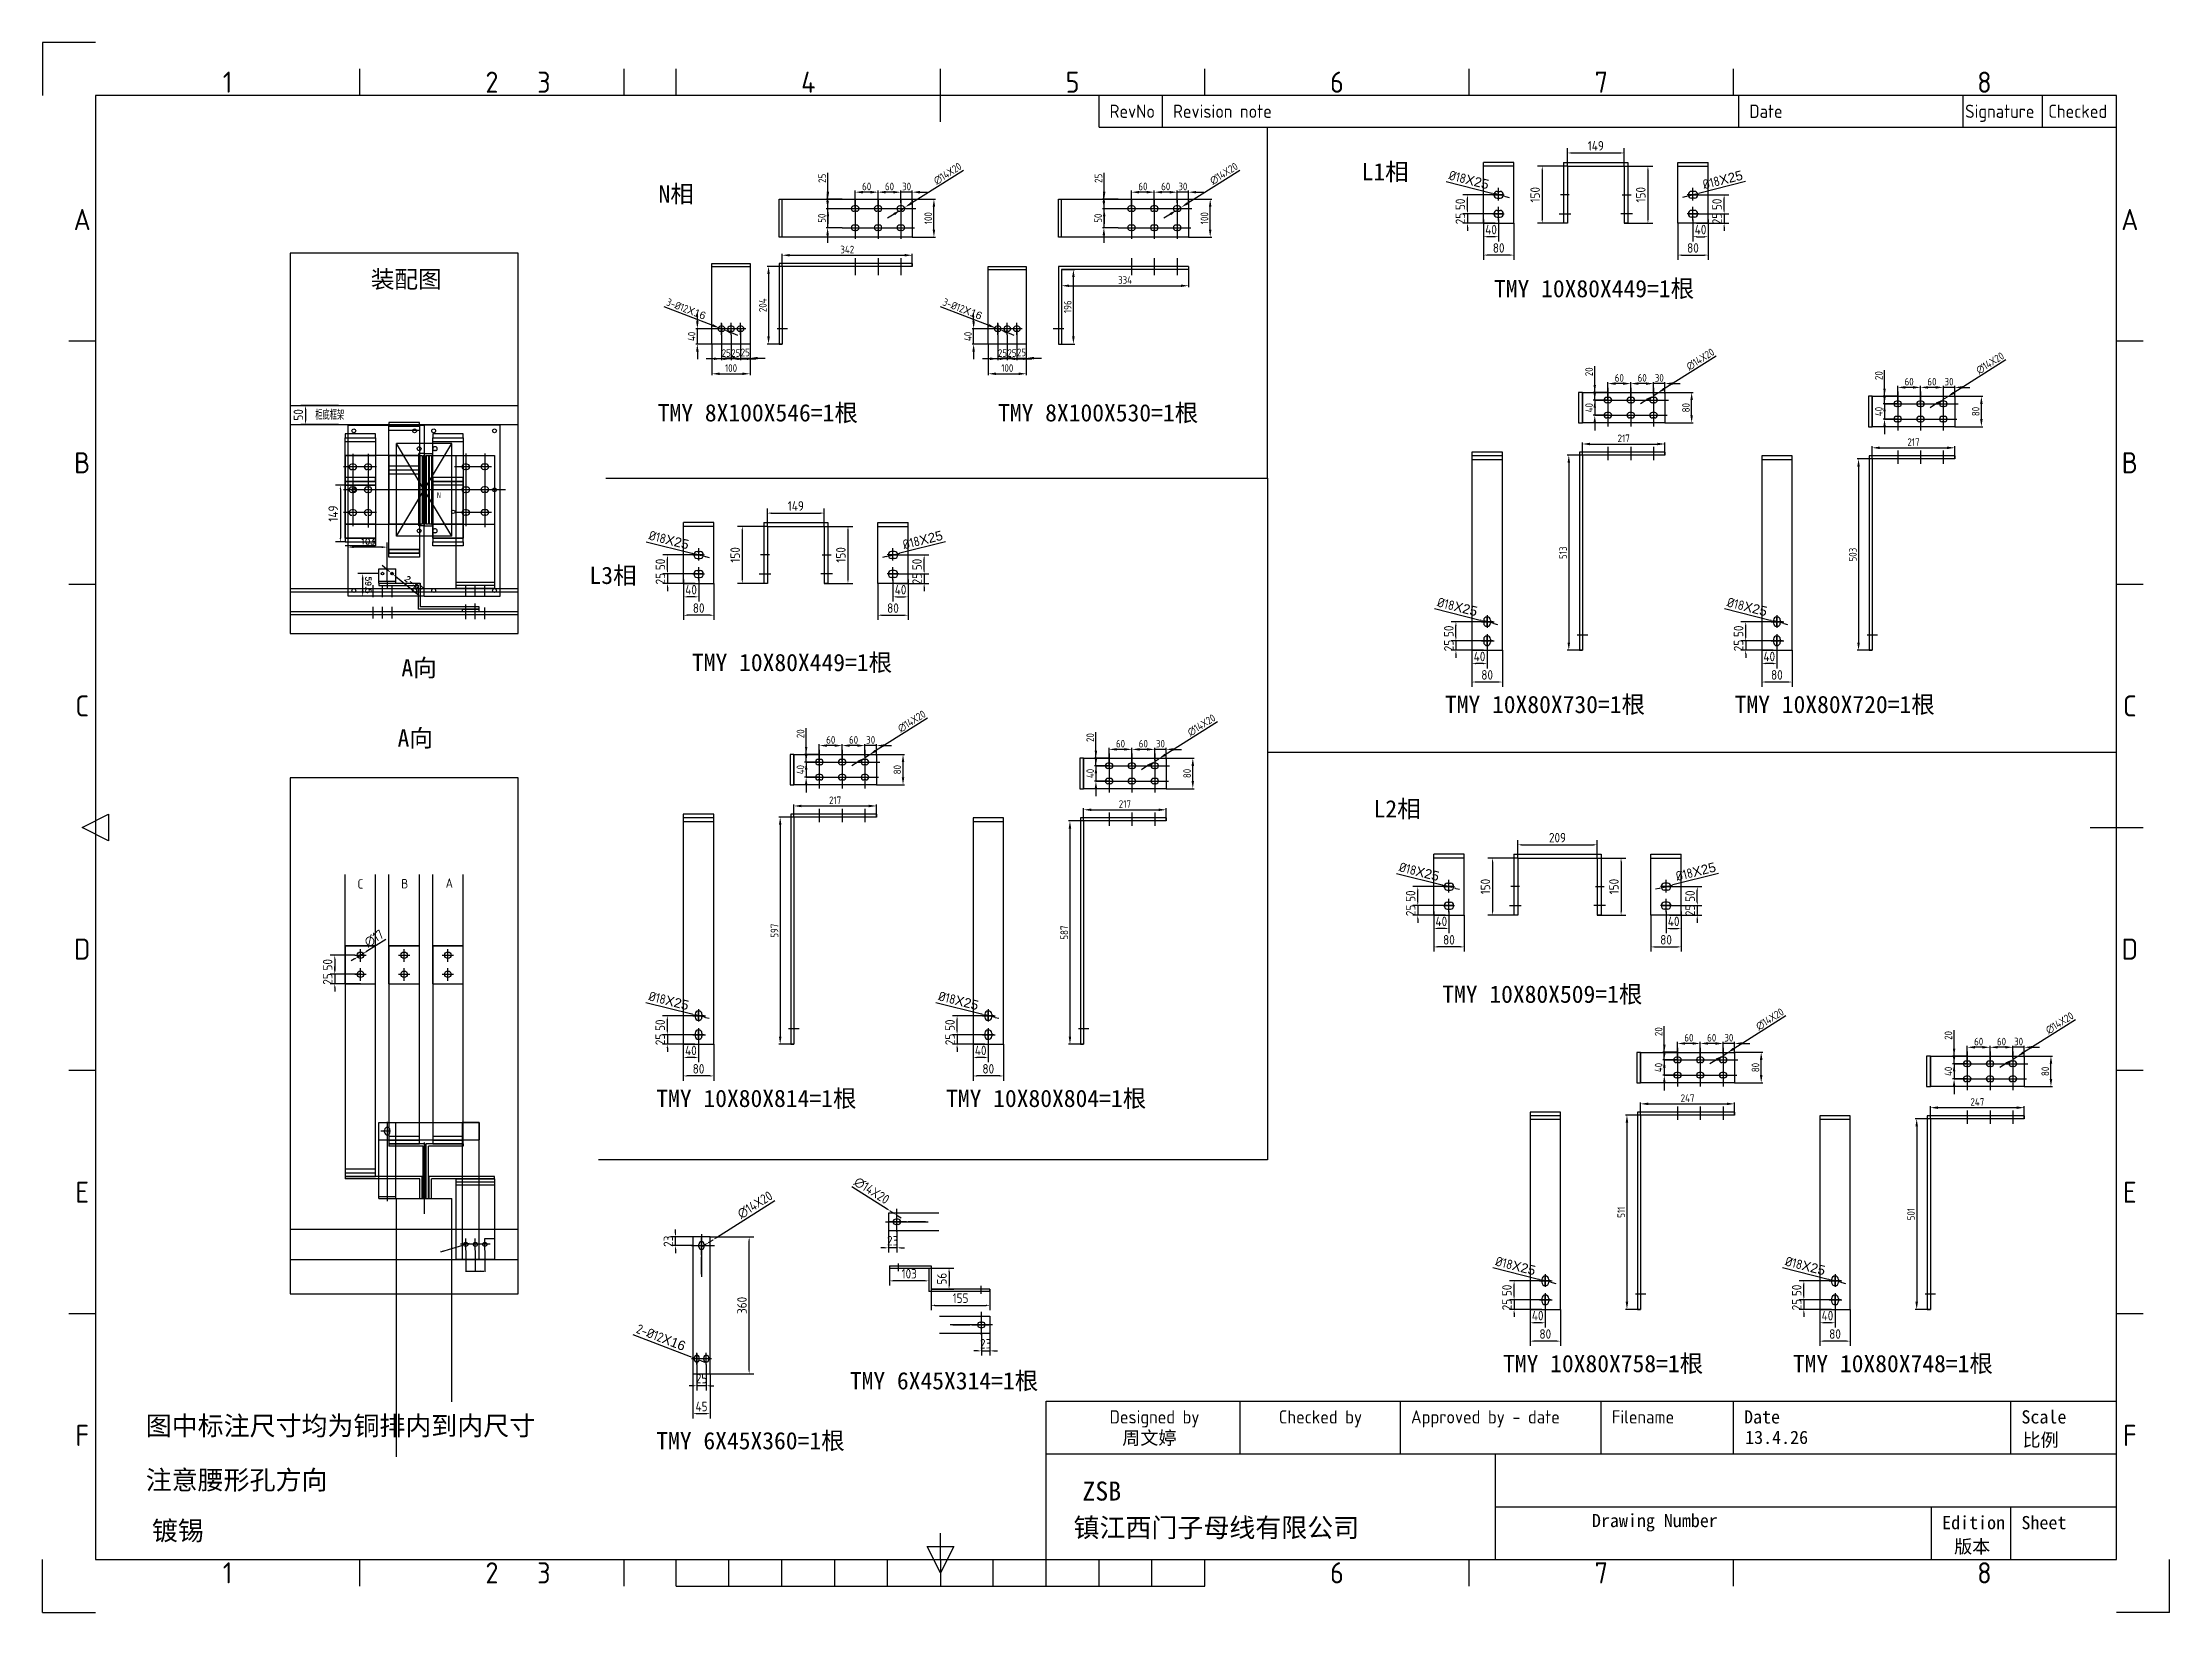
# Model space of a CAD drawing. Extents: x 619634 to 631942, y -3666 to 10046.
# Drawn here: x 619634 to 625226, y 5918 to 10046 of the extents above; entities that cross this region are included whole.
import ezdxf
from ezdxf.enums import TextEntityAlignment as Align

# ---------------------------------------------------------------- set-up
doc = ezdxf.new("R2010")
doc.units = 0
doc.header["$LTSCALE"] = 1000
doc.header["$MEASUREMENT"] = 0
doc.header["$PDMODE"] = 35
doc.linetypes.add('ACAD_ISO02W100', pattern=[15, 12, -3])
doc.linetypes.add('CENTER', pattern=[2, 1.25, -0.25, 0.25, -0.25])
doc.layers.get('0').update_dxf_attribs({"linetype": 'CONTINUOUS'})
doc.layers.get('Defpoints').update_dxf_attribs({"linetype": 'CONTINUOUS'})
for name, color, linetype in [('1-文字1', 7, 'CONTINUOUS'), ('FRAME025', 7, 'CONTINUOUS'), ('FRAME050', 6, 'CONTINUOUS'), ('FRAME070', 5, 'CONTINUOUS'), ('FRAME200', 8, 'CONTINUOUS'), ('图层1', 1, 'CONTINUOUS'), ('标注', 3, 'CONTINUOUS'), ('母线槽', 3, 'CONTINUOUS'), ('设备层', 163, 'CONTINUOUS')]:
    doc.layers.add(name, color=color, linetype=linetype)
doc.styles.add('_TCH_DIM', font='SIMPLEX', dxfattribs={"bigfont": 'GBCBIG'})
doc.styles.add('ISOCP', font='isocp.shx')
doc.styles.add('ROMANS', font='ROMANS')
doc.styles.get("Standard").update_dxf_attribs({"font": 'GBENOR', "bigfont": 'GBCBIG'})
doc.styles.add('STYLE2', font='', dxfattribs={"height": 7})
doc.styles.add('样式 1', font='')
doc.styles.get('STYLE2').set_extended_font_data('SimSun')
doc.styles.get('样式 1').set_extended_font_data('SimSun')
doc.dimstyles.new('ISO-25', dxfattribs={"dimtxt": 2.5, "dimasz": 2.5, "dimexe": 1.25, "dimexo": 0.625, "dimtad": 1, "dimtxsty": 'Standard', "dimcen": 2.5, "dimadec": 0, "dimazin": 0, "dimtfac": 1, "dimtmove": 0, "dimatfit": 3, "dimfxl": 1, "dimarcsym": 0})
doc.dimstyles.get("Standard").update_dxf_attribs({"dimscale": 100, "dimtxt": 3.5, "dimasz": 3.5, "dimexe": 0, "dimexo": 0, "dimgap": 0.2, "dimtad": 1, "dimdec": 0, "dimzin": 0, "dimdsep": 46, "dimtxsty": 'Standard', "dimcen": 0.09, "dimclrd": 3, "dimclre": 3, "dimclrt": 3, "dimadec": 0, "dimazin": 0, "dimtfac": 1, "dimtdec": 0, "dimtmove": 2, "dimatfit": 3, "dimfxl": 1, "dimtolj": 1, "dimtzin": 0, "dimarcsym": 0})
doc.dimstyles.new('STANDARD$0', dxfattribs={"dimtxt": 5, "dimasz": 5, "dimexe": 2.5, "dimexo": 0, "dimgap": 1.25, "dimtad": 1, "dimdec": 0, "dimzin": 0, "dimdsep": 46, "dimtxsty": 'Standard', "dimcen": 0, "dimadec": 0, "dimazin": 0, "dimtfac": 0.514286, "dimtdec": 0, "dimtix": 1, "dimtmove": 0, "dimatfit": 3, "dimfxl": 1, "dimtolj": 1, "dimtzin": 0, "dimarcsym": 0})

msp = doc.modelspace()

# ---------------------------------------------------------------- texts
at = {"color": 7, "style": 'STYLE2'}
for s, height, p in [('装配图', 45.4896, (620497.48, 9401.019)), ('A向', 45.4896, (620577.791, 8379.219)), ('A向', 45.4896, (620567.802, 8194.584)), ('图中标注尺寸均为铜排内到内尺寸', 50.03856, (619905.705, 6384.001)), ('注意腰形孔方向', 50.0386, (619905.705, 6241.473)), ('镀锡', 50.0386, (619921.858, 6108.018)), ('镇江西门子母线有限公司', 50.03856, (622344.999, 6116.089)), ('Drawing Number', 34.749, (623707.826, 6142.347))]:
    msp.add_text(s, height=height, dxfattribs=at).set_placement(p)
for s, p in [('Date', (624107.784, 6432.285)), ('Scale', (624837.013, 6432.285)), ('Edition', (624628.519, 6154.293)), ('Sheet', (624837.013, 6154.293))]:
    msp.add_text(s, height=34.749, dxfattribs=at).set_placement(p, align=Align.MIDDLE_LEFT)
at = {"color": 1, "insert": (620462.582, 7846.14), "char_height": 25, "width": 66.48828, "attachment_point": 1}
msp.add_mtext('C', dxfattribs=at)
at = {"color": 3, "insert": (620577.545, 7846.827), "char_height": 25, "width": 40.56186, "attachment_point": 1}
msp.add_mtext('B', dxfattribs=at)
at = {"color": 2, "insert": (620694.22, 7848.397), "char_height": 25, "width": 48.81173, "attachment_point": 1}
msp.add_mtext('A', dxfattribs=at)
at = {"color": 7, "insert": (622368.179, 6262.255), "char_height": 50.0386, "width": 102.63377, "attachment_point": 1, "style": 'STYLE2'}
msp.add_mtext('ZSB', dxfattribs=at)
at = {"color": 7, "style": 'STYLE2'}
for tag, p, s in [('周文婷', (622473.13, 6359.607), ''), ('13.4.26', (624110.652, 6361.115), ''), ('比例', (624840.002, 6354.324), ''), ('版本', (624660.191, 6074.083), '1')]:
    msp.add_attdef(tag, p, s, height=34.749, dxfattribs=at)
at = {"layer": '1-文字1', "color": 0, "style": 'STYLE2'}
for s, p in [('L1相', (623102.109, 9683.809)), ('N相', (621253.856, 9625.312)), ('TMY 10X80X449=1根', (623450.451, 9376.353)), ('TMY 8X100X546=1根', (621251.839, 9049.875)), ('TMY 8X100X530=1根', (622146.56, 9049.875)), ('L3相', (621072.29, 8622.384)), ('TMY 10X80X449=1根', (621341.871, 8393.264)), ('TMY 10X80X730=1根', (623321.381, 8282.961)), ('TMY 10X80X720=1根', (624083.192, 8282.961)), ('L2相', (623133.8, 8008.506)), ('TMY 10X80X509=1根', (623314.385, 7521.087)), ('TMY 10X80X814=1根', (621248.095, 7247.103)), ('TMY 10X80X804=1根', (622009.905, 7247.103)), ('TMY 10X80X758=1根', (623474.251, 6549.78)), ('TMY 10X80X748=1根', (624236.061, 6549.78)), ('TMY 6X45X314=1根', (621756.879, 6504.541)), ('TMY 6X45X360=1根', (621248.095, 6346.968))]:
    msp.add_text(s, height=45.4896, dxfattribs=at).set_placement(p)
at = {"layer": 'FRAME025', "style": 'ISOCP'}
for s, p in [('RevNo', (622439.832, 9865.486)), ('Revision note', (622606.627, 9865.486)), ('Date', (624121.683, 9865.486)), ('Signature', (624689.135, 9865.486)), ('Checked', (624907.665, 9865.486)), ('Designed by', (622439.832, 6432.285)), ('Checked by', (622884.619, 6432.285)), ('Approved by - date', (623232.109, 6432.285)), ('Filename', (623760.294, 6432.285))]:
    msp.add_text(s, height=34.749, dxfattribs=at).set_placement(p, align=Align.MIDDLE_LEFT)
at = {"layer": 'FRAME050', "style": 'ISOCP'}
for s, p in [('1', (620120.841, 9941.934)), ('2', (620815.821, 9941.934)), ('3', (620952.575, 9941.934)), ('4', (621647.555, 9941.934)), ('5', (622342.535, 9941.934)), ('6', (623037.515, 9941.934)), ('7', (623732.495, 9941.934)), ('8', (624739.716, 9941.934)), ('A', (619738.602, 9580.545)), ('A', (625121.955, 9580.545)), ('B', (619738.602, 8941.163)), ('B', (625121.955, 8941.163)), ('C', (619738.602, 8301.781)), ('C', (625121.955, 8301.781)), ('D', (619738.602, 7662.4)), ('D', (625121.955, 7662.4)), ('E', (619738.602, 7023.018)), ('E', (625121.955, 7023.018)), ('F', (619738.602, 6383.637)), ('F', (625121.955, 6383.637)), ('1', (620120.841, 6022.247)), ('2', (620815.821, 6022.247)), ('3', (620952.575, 6022.247)), ('6', (623037.515, 6022.247)), ('7', (623732.495, 6022.247)), ('8', (624739.716, 6022.247))]:
    msp.add_text(s, height=55.598, dxfattribs=at).set_placement(p, align=Align.MIDDLE)
at = {"layer": '母线槽', "color": 0, "style": '_TCH_DIM', "width": 0.705882}
msp.add_text('柜底框架', height=26.775, dxfattribs=at).set_placement((620351.749, 9053.982))

# ---------------------------------------------------------------- blocks, each defined once
blk = doc.blocks.new('*D1085')
at = {"color": 0, "lineweight": -2}
for p, q in [((620747.2, 6869.9), (620747.2, 6813.7)), ((620772.2, 6869.9), (620772.2, 6813.7)), ((620769.7, 6814.9), (620749.7, 6814.9))]:
    blk.add_line(p, q, dxfattribs=at)
at = {"color": 0}
for points in [[(620749.7, 6815.3), (620749.7, 6814.5), (620747.2, 6814.9)], [(620769.7, 6815.3), (620769.7, 6814.5), (620772.2, 6814.9)]]:
    blk.add_solid(points, dxfattribs=at)
at = {"layer": 'Defpoints', "color": 0}
for p in [(620747.2, 6870.6), (620772.2, 6870.6), (620747.2, 6814.9)]:
    blk.add_point(p, dxfattribs=at)
at = {"color": 0, "insert": (620759.7, 6816.8), "char_height": 2.5, "attachment_point": 5}
blk.add_mtext('25', dxfattribs=at)
blk = doc.blocks.new('*D1086')
at = {"color": 0, "lineweight": -2}
for p, q in [((620772.2, 6869.3), (620772.2, 6813.7)), ((620797.2, 6869.9), (620797.2, 6813.7)), ((620794.7, 6814.9), (620774.7, 6814.9))]:
    blk.add_line(p, q, dxfattribs=at)
at = {"color": 0}
for points in [[(620774.7, 6815.3), (620774.7, 6814.5), (620772.2, 6814.9)], [(620794.7, 6815.3), (620794.7, 6814.5), (620797.2, 6814.9)]]:
    blk.add_solid(points, dxfattribs=at)
at = {"layer": 'Defpoints', "color": 0}
for p in [(620772.2, 6869.9), (620797.2, 6870.6), (620772.2, 6814.9)]:
    blk.add_point(p, dxfattribs=at)
at = {"color": 0, "insert": (620784.7, 6816.8), "char_height": 2.5, "attachment_point": 5}
blk.add_mtext('25', dxfattribs=at)
blk = doc.blocks.new('*D1087')
at = {"color": 0, "lineweight": -2}
for p, q in [((620681.8, 6866.1), (620739.5, 6883.8)), ((620752.4, 6887.8), (620741.9, 6884.6)), ((620754.8, 6888.5), (620757.2, 6889.3))]:
    blk.add_line(p, q, dxfattribs=at)
at = {"color": 0}
for points in [[(620739.4, 6884.2), (620739.6, 6883.4), (620741.9, 6884.6)], [(620754.7, 6888.9), (620754.9, 6888.1), (620752.4, 6887.8)]]:
    blk.add_solid(points, dxfattribs=at)
at = {"layer": 'Defpoints', "color": 0}
for p in [(620741.9, 6884.6), (620752.4, 6887.8)]:
    blk.add_point(p, dxfattribs=at)
at = {"color": 0, "insert": (620684.9, 6869), "char_height": 2.5, "attachment_point": 5, "rotation": 17.076}
blk.add_mtext('3-%%c11', dxfattribs=at)
blk = doc.blocks.new('*D1077')
at = {"layer": 'Defpoints', "color": 0}
for p in [(620455.2, 7646.2), (620402.7, 7596.2), (620455.2, 7596.2)]:
    blk.add_point(p, dxfattribs=at)
at = {"layer": '母线槽', "color": 0, "lineweight": -2}
for p, q in [((620455.2, 7646.2), (620390.2, 7646.2)), ((620402.7, 7636.2), (620402.7, 7606.2)), ((620455.2, 7596.2), (620390.2, 7596.2))]:
    blk.add_line(p, q, dxfattribs=at)
at = {"layer": '母线槽', "color": 0}
for points in [[(620401, 7636.2), (620404.3, 7636.2), (620402.7, 7646.2)], [(620401, 7606.2), (620404.3, 7606.2), (620402.7, 7596.2)]]:
    blk.add_solid(points, dxfattribs=at)
at = {"layer": '母线槽', "color": 0, "insert": (620383.9, 7621.2), "char_height": 25, "attachment_point": 5, "rotation": 90}
blk.add_mtext('\\A1;50', dxfattribs=at)
blk = doc.blocks.new('*D1078')
at = {"layer": 'Defpoints', "color": 0}
for p in [(620402.7, 7571.2), (620470.2, 7596.2), (620470.2, 7571.2)]:
    blk.add_point(p, dxfattribs=at)
at = {"layer": '母线槽', "color": 0, "lineweight": -2}
for p, q in [((620402.7, 7606.2), (620402.7, 7616.2)), ((620470.2, 7596.2), (620390.2, 7596.2)), ((620470.2, 7571.2), (620390.2, 7571.2)), ((620402.7, 7596.2), (620402.7, 7571.2)), ((620402.7, 7561.2), (620402.7, 7551.2))]:
    blk.add_line(p, q, dxfattribs=at)
at = {"layer": '母线槽', "color": 0}
for points in [[(620401, 7606.2), (620404.3, 7606.2), (620402.7, 7596.2)], [(620401, 7561.2), (620404.3, 7561.2), (620402.7, 7571.2)]]:
    blk.add_solid(points, dxfattribs=at)
at = {"layer": '母线槽', "color": 0, "insert": (620383.9, 7583.7), "char_height": 25, "attachment_point": 5, "rotation": 90}
blk.add_mtext('\\A1;25', dxfattribs=at)
blk = doc.blocks.new('*D1079')
at = {"layer": 'Defpoints', "color": 0}
for p in [(620463, 7641.7), (620477.4, 7650.7)]:
    blk.add_point(p, dxfattribs=at)
at = {"layer": '母线槽', "color": 0, "lineweight": -2}
for p, q in [((620536.8, 7687.7), (620485.9, 7655.9)), ((620454.5, 7636.4), (620446, 7631.1)), ((620463, 7641.7), (620477.4, 7650.7))]:
    blk.add_line(p, q, dxfattribs=at)
at = {"layer": '母线槽', "color": 0}
for points in [[(620453.6, 7637.8), (620455.3, 7635), (620463, 7641.7)], [(620485, 7657.4), (620486.8, 7654.5), (620477.4, 7650.7)]]:
    blk.add_solid(points, dxfattribs=at)
at = {"layer": '母线槽', "color": 0, "insert": (620505.7, 7690.4), "char_height": 25, "attachment_point": 5, "rotation": 31.9026}
blk.add_mtext('\\A1;∅17', dxfattribs=at)
blk = doc.blocks.new('A$C1DEB59C1')
at = {"color": 1, "linetype": 'CENTER'}
for p, q in [((20, 184.8), (20, -5.8)), ((60, 184.6), (60, -8.9)), ((82.2, 150), (-4.7, 150)), ((82.2, 90), (-4.7, 90)), ((82.2, 30), (-4.7, 30))]:
    blk.add_line(p, q, dxfattribs=at)
for p, q in [((23, 157), (17, 157)), ((23, 143), (17, 143)), ((63, 157), (57, 157)), ((63, 143), (57, 143)), ((23, 97), (17, 97)), ((23, 83), (17, 83)), ((63, 97), (57, 97)), ((63, 83), (57, 83)), ((23, 37), (17, 37)), ((63, 37), (57, 37))]:
    blk.add_line(p, q)
for centre, start, end in [((17, 150), 90, 270), ((23, 150), 270, 90), ((57, 150), 90, 270), ((63, 150), 270, 90), ((17, 90), 90, 270), ((23, 90), 270, 90), ((57, 90), 90, 270), ((63, 90), 270, 90), ((17, 30), 90, 270), ((23, 30), 270, 90), ((57, 30), 90, 270), ((63, 30), 270, 90)]:
    blk.add_arc(centre, 7, start, end)
blk = doc.blocks.new('A$C11B76F61')
at = {"color": 1, "linetype": 'CENTER'}
for p, q in [((-185.1, 75), (8.4, 75)), ((-150.3, 92.2), (-150, -4.7)), ((-90.3, 92.2), (-90, -4.7)), ((-30.3, 92.2), (-30, -4.7)), ((-185, 25), (5.6, 25))]:
    blk.add_line(p, q, dxfattribs=at)
for p, q in [((-157.5, 78), (-157.5, 72)), ((-143.5, 78), (-143.5, 72)), ((-97.5, 78), (-97.5, 72)), ((-83.5, 78), (-83.5, 72)), ((-37.5, 78), (-37.5, 72)), ((-23.5, 78), (-23.5, 72)), ((-157.2, 28), (-157.2, 22)), ((-143.2, 28), (-143.2, 22)), ((-97.2, 28), (-97.2, 22)), ((-83.2, 28), (-83.2, 22)), ((-37.2, 28), (-37.2, 22)), ((-23.2, 28), (-23.2, 22))]:
    blk.add_line(p, q)
for centre, start, end in [((-150.5, 78), 0, 180), ((-150.5, 72), 180, 0), ((-90.5, 78), 0, 180), ((-90.5, 72), 180, 0), ((-30.5, 78), 0, 180), ((-30.5, 72), 180, 0), ((-150.2, 28), 0, 180), ((-150.2, 22), 180, 0), ((-90.2, 28), 0, 180), ((-90.2, 22), 180, 0), ((-30.2, 28), 0, 180), ((-30.2, 22), 180, 0)]:
    blk.add_arc(centre, 7, start, end)
blk = doc.blocks.new('*D1080')
at = {"layer": 'Defpoints', "color": 0}
for p in [(621419.4, 9277.8), (621444.4, 9277.8), (621419.4, 9214.7)]:
    blk.add_point(p, dxfattribs=at)
at = {"layer": '标注', "color": 0, "lineweight": -2}
for p, q in [((621419.4, 9277.8), (621419.4, 9210.7)), ((621444.4, 9277.8), (621444.4, 9210.7)), ((621399.4, 9214.7), (621379.4, 9214.7)), ((621444.4, 9214.7), (621419.4, 9214.7)), ((621464.4, 9214.7), (621484.4, 9214.7))]:
    blk.add_line(p, q, dxfattribs=at)
at = {"layer": '标注', "color": 0}
for points in [[(621399.4, 9218), (621399.4, 9211.3), (621419.4, 9214.7)], [(621464.4, 9218), (621464.4, 9211.3), (621444.4, 9214.7)]]:
    blk.add_solid(points, dxfattribs=at)
at = {"layer": '标注', "color": 0, "insert": (621431.9, 9229.7), "char_height": 20, "attachment_point": 5}
blk.add_mtext('25', dxfattribs=at)
blk = doc.blocks.new('*D1081')
at = {"layer": 'Defpoints', "color": 0}
for p in [(621444.4, 9277.2), (621469.4, 9277.8), (621444.4, 9214.7)]:
    blk.add_point(p, dxfattribs=at)
at = {"layer": '标注', "color": 0, "lineweight": -2}
for p, q in [((621444.4, 9277.2), (621444.4, 9210.7)), ((621469.4, 9277.8), (621469.4, 9210.7)), ((621424.4, 9214.7), (621404.4, 9214.7)), ((621469.4, 9214.7), (621444.4, 9214.7)), ((621489.4, 9214.7), (621509.4, 9214.7))]:
    blk.add_line(p, q, dxfattribs=at)
at = {"layer": '标注', "color": 0}
for points in [[(621424.4, 9218), (621424.4, 9211.3), (621444.4, 9214.7)], [(621489.4, 9218), (621489.4, 9211.3), (621469.4, 9214.7)]]:
    blk.add_solid(points, dxfattribs=at)
at = {"layer": '标注', "color": 0, "insert": (621456.9, 9229.7), "char_height": 20, "attachment_point": 5}
blk.add_mtext('25', dxfattribs=at)
blk = doc.blocks.new('*D851')
at = {"layer": 'Defpoints', "color": 0}
for p in [(621414.3, 9295.4), (621424.5, 9291.5)]:
    blk.add_point(p, dxfattribs=at)
at = {"layer": '标注', "color": 0, "lineweight": -2}
for p, q in [((621267.7, 9352.1), (621395.6, 9302.6)), ((621424.5, 9291.5), (621414.3, 9295.4)), ((621443.2, 9284.2), (621461.8, 9277))]:
    blk.add_line(p, q, dxfattribs=at)
at = {"layer": '标注', "color": 0}
for points in [[(621396.8, 9305.7), (621394.4, 9299.5), (621414.3, 9295.4)], [(621444.4, 9287.3), (621442, 9281.1), (621424.5, 9291.5)]]:
    blk.add_solid(points, dxfattribs=at)
at = {"layer": '标注', "color": 0, "insert": (621326.5, 9345.7), "char_height": 20, "attachment_point": 5, "rotation": 338.8444}
blk.add_mtext('3-%%c12{\\fArial|b0|i0|c0|p32;X16}', dxfattribs=at)
blk = doc.blocks.new('*D852')
at = {"layer": 'Defpoints', "color": 0}
for p in [(621469.4, 9293.4), (621494.4, 9293.4), (621494.4, 9216.3)]:
    blk.add_point(p, dxfattribs=at)
at = {"layer": '标注', "color": 0, "lineweight": -2}
for p, q in [((621469.4, 9293.4), (621469.4, 9212.3)), ((621494.4, 9293.4), (621494.4, 9212.3)), ((621449.4, 9216.3), (621429.4, 9216.3)), ((621469.4, 9216.3), (621494.4, 9216.3)), ((621514.4, 9216.3), (621534.4, 9216.3))]:
    blk.add_line(p, q, dxfattribs=at)
at = {"layer": '标注', "color": 0}
for points in [[(621449.4, 9219.7), (621449.4, 9213), (621469.4, 9216.3)], [(621514.4, 9219.7), (621514.4, 9213), (621494.4, 9216.3)]]:
    blk.add_solid(points, dxfattribs=at)
at = {"layer": '标注', "color": 0, "insert": (621481.9, 9231.3), "char_height": 20, "attachment_point": 5}
blk.add_mtext('25', dxfattribs=at)
blk = doc.blocks.new('*D853')
at = {"layer": 'Defpoints', "color": 0}
for p in [(621394.4, 9253.4), (621494.4, 9253.4), (621494.4, 9175.2)]:
    blk.add_point(p, dxfattribs=at)
at = {"layer": '标注', "color": 0, "lineweight": -2}
for p, q in [((621394.4, 9253.4), (621394.4, 9171.2)), ((621494.4, 9253.4), (621494.4, 9171.2)), ((621414.4, 9175.2), (621474.4, 9175.2))]:
    blk.add_line(p, q, dxfattribs=at)
at = {"layer": '标注', "color": 0}
for points in [[(621414.4, 9178.5), (621414.4, 9171.8), (621394.4, 9175.2)], [(621474.4, 9178.5), (621474.4, 9171.8), (621494.4, 9175.2)]]:
    blk.add_solid(points, dxfattribs=at)
at = {"layer": '标注', "color": 0, "insert": (621444.4, 9190.2), "char_height": 20, "attachment_point": 5}
blk.add_mtext('100', dxfattribs=at)
blk = doc.blocks.new('*D854')
at = {"layer": 'Defpoints', "color": 0}
for p in [(621890.1, 9605.6), (621901.9, 9613.1)]:
    blk.add_point(p, dxfattribs=at)
at = {"layer": '标注', "color": 0, "lineweight": -2}
for p, q in [((622055.7, 9710), (621918.9, 9623.7)), ((621873.2, 9595), (621856.2, 9584.3)), ((621890.1, 9605.6), (621901.9, 9613.1))]:
    blk.add_line(p, q, dxfattribs=at)
at = {"layer": '标注', "color": 0}
for points in [[(621917.1, 9626.6), (621920.6, 9620.9), (621901.9, 9613.1)], [(621871.4, 9597.8), (621874.9, 9592.1), (621890.1, 9605.6)]]:
    blk.add_solid(points, dxfattribs=at)
at = {"layer": '标注', "color": 0, "insert": (622013.9, 9701.4), "char_height": 20, "attachment_point": 5, "rotation": 32.2215}
blk.add_mtext('∅14X20', dxfattribs=at)
blk = doc.blocks.new('*D855')
at = {"layer": 'Defpoints', "color": 0}
for p in [(621579, 9457.4), (621921, 9486.8), (621921, 9457.4)]:
    blk.add_point(p, dxfattribs=at)
at = {"layer": '标注', "color": 0, "lineweight": -2}
for p, q in [((621579, 9457.4), (621579, 9490.8)), ((621599, 9486.8), (621901, 9486.8)), ((621921, 9457.4), (621921, 9490.8))]:
    blk.add_line(p, q, dxfattribs=at)
at = {"layer": '标注', "color": 0}
for points in [[(621599, 9490.2), (621599, 9483.5), (621579, 9486.8)], [(621901, 9490.2), (621901, 9483.5), (621921, 9486.8)]]:
    blk.add_solid(points, dxfattribs=at)
at = {"layer": '标注', "color": 0, "insert": (621750, 9501.8), "char_height": 20, "attachment_point": 5}
blk.add_mtext('342', dxfattribs=at)
blk = doc.blocks.new('*D856')
at = {"layer": 'Defpoints', "color": 0}
for p in [(621579, 9457.4), (621543.1, 9253.4), (621579, 9253.4)]:
    blk.add_point(p, dxfattribs=at)
at = {"layer": '标注', "color": 0, "lineweight": -2}
for p, q in [((621579, 9457.4), (621539.1, 9457.4)), ((621543.1, 9437.4), (621543.1, 9273.4)), ((621579, 9253.4), (621539.1, 9253.4))]:
    blk.add_line(p, q, dxfattribs=at)
at = {"layer": '标注', "color": 0}
for points in [[(621539.8, 9437.4), (621546.5, 9437.4), (621543.1, 9457.4)], [(621539.8, 9273.4), (621546.5, 9273.4), (621543.1, 9253.4)]]:
    blk.add_solid(points, dxfattribs=at)
at = {"layer": '标注', "color": 0, "insert": (621528.1, 9355.4), "char_height": 20, "attachment_point": 5, "rotation": 90}
blk.add_mtext('204', dxfattribs=at)
blk = doc.blocks.new('*D857')
at = {"layer": 'Defpoints', "color": 0}
for p in [(622120.7, 9253.4), (622220.7, 9253.4), (622220.7, 9175.2)]:
    blk.add_point(p, dxfattribs=at)
at = {"layer": '标注', "color": 0, "lineweight": -2}
for p, q in [((622120.7, 9253.4), (622120.7, 9171.2)), ((622220.7, 9253.4), (622220.7, 9171.2)), ((622140.7, 9175.2), (622200.7, 9175.2))]:
    blk.add_line(p, q, dxfattribs=at)
at = {"layer": '标注', "color": 0}
for points in [[(622140.7, 9178.5), (622140.7, 9171.8), (622120.7, 9175.2)], [(622200.7, 9178.5), (622200.7, 9171.8), (622220.7, 9175.2)]]:
    blk.add_solid(points, dxfattribs=at)
at = {"layer": '标注', "color": 0, "insert": (622170.7, 9190.2), "char_height": 20, "attachment_point": 5}
blk.add_mtext('100', dxfattribs=at)
blk = doc.blocks.new('*D858')
at = {"layer": 'Defpoints', "color": 0}
for p in [(622313.3, 9449.4), (622344.6, 9449.4), (622313.3, 9253.4)]:
    blk.add_point(p, dxfattribs=at)
at = {"layer": '标注', "color": 0, "lineweight": -2}
for p, q in [((622313.3, 9449.4), (622348.6, 9449.4)), ((622344.6, 9273.4), (622344.6, 9429.4)), ((622313.3, 9253.4), (622348.6, 9253.4))]:
    blk.add_line(p, q, dxfattribs=at)
at = {"layer": '标注', "color": 0}
for points in [[(622341.2, 9429.4), (622347.9, 9429.4), (622344.6, 9449.4)], [(622341.2, 9273.4), (622347.9, 9273.4), (622344.6, 9253.4)]]:
    blk.add_solid(points, dxfattribs=at)
at = {"layer": '标注', "color": 0, "insert": (622329.6, 9351.4), "char_height": 20, "attachment_point": 5, "rotation": 90}
blk.add_mtext('196', dxfattribs=at)
blk = doc.blocks.new('*D859')
at = {"layer": 'Defpoints', "color": 0}
for p in [(622313.3, 9438.1), (622647.3, 9449.4), (622647.3, 9406.7)]:
    blk.add_point(p, dxfattribs=at)
at = {"layer": '标注', "color": 0, "lineweight": -2}
for p, q in [((622313.3, 9438.1), (622313.3, 9402.7)), ((622333.3, 9406.7), (622627.3, 9406.7)), ((622647.3, 9449.4), (622647.3, 9402.7))]:
    blk.add_line(p, q, dxfattribs=at)
at = {"layer": '标注', "color": 0}
for points in [[(622333.3, 9410), (622333.3, 9403.3), (622313.3, 9406.7)], [(622627.3, 9410), (622627.3, 9403.3), (622647.3, 9406.7)]]:
    blk.add_solid(points, dxfattribs=at)
at = {"layer": '标注', "color": 0, "insert": (622480.3, 9421.7), "char_height": 20, "attachment_point": 5}
blk.add_mtext('334', dxfattribs=at)
blk = doc.blocks.new('*D860')
at = {"layer": 'Defpoints', "color": 0}
for p in [(621355.9, 9293.4), (621444.4, 9293.4), (621401.5, 9253.4)]:
    blk.add_point(p, dxfattribs=at)
at = {"layer": '标注', "color": 0, "lineweight": -2}
for p, q in [((621444.4, 9293.4), (621351.9, 9293.4)), ((621355.9, 9313.4), (621355.9, 9333.4)), ((621355.9, 9253.4), (621355.9, 9293.4)), ((621401.5, 9253.4), (621351.9, 9253.4)), ((621355.9, 9233.4), (621355.9, 9213.4))]:
    blk.add_line(p, q, dxfattribs=at)
at = {"layer": '标注', "color": 0}
for points in [[(621352.6, 9313.4), (621359.3, 9313.4), (621355.9, 9293.4)], [(621352.6, 9233.4), (621359.3, 9233.4), (621355.9, 9253.4)]]:
    blk.add_solid(points, dxfattribs=at)
at = {"layer": '标注', "color": 0, "insert": (621340.9, 9273.4), "char_height": 20, "attachment_point": 5, "rotation": 90}
blk.add_mtext('40', dxfattribs=at)
blk = doc.blocks.new('*D861')
at = {"layer": 'Defpoints', "color": 0}
for p in [(621921, 9634.3), (621977.9, 9634.3), (621921, 9534.3)]:
    blk.add_point(p, dxfattribs=at)
at = {"layer": '标注', "color": 0, "lineweight": -2}
for p, q in [((621921, 9634.3), (621981.9, 9634.3)), ((621977.9, 9554.3), (621977.9, 9614.3)), ((621921, 9534.3), (621981.9, 9534.3))]:
    blk.add_line(p, q, dxfattribs=at)
at = {"layer": '标注', "color": 0}
for points in [[(621974.6, 9614.3), (621981.2, 9614.3), (621977.9, 9634.3)], [(621974.6, 9554.3), (621981.2, 9554.3), (621977.9, 9534.3)]]:
    blk.add_solid(points, dxfattribs=at)
at = {"layer": '标注', "color": 0, "insert": (621962.9, 9584.3), "char_height": 20, "attachment_point": 5, "rotation": 90}
blk.add_mtext('100', dxfattribs=at)
blk = doc.blocks.new('*D862')
at = {"layer": 'Defpoints', "color": 0}
for p in [(621891, 9652.7), (621891, 9624.4), (621921, 9621.7)]:
    blk.add_point(p, dxfattribs=at)
at = {"layer": '标注', "color": 0, "lineweight": -2}
for p, q in [((621871, 9652.7), (621851, 9652.7)), ((621891, 9624.4), (621891, 9656.7)), ((621921, 9652.7), (621891, 9652.7)), ((621921, 9621.7), (621921, 9656.7)), ((621941, 9652.7), (621961, 9652.7))]:
    blk.add_line(p, q, dxfattribs=at)
at = {"layer": '标注', "color": 0}
for points in [[(621871, 9656), (621871, 9649.3), (621891, 9652.7)], [(621941, 9656), (621941, 9649.3), (621921, 9652.7)]]:
    blk.add_solid(points, dxfattribs=at)
at = {"layer": '标注', "color": 0, "insert": (621906, 9667.7), "char_height": 20, "attachment_point": 5}
blk.add_mtext('30', dxfattribs=at)
blk = doc.blocks.new('*D863')
at = {"layer": 'Defpoints', "color": 0}
for p in [(621831, 9652.7), (621891, 9624.4), (621831, 9609.3)]:
    blk.add_point(p, dxfattribs=at)
at = {"layer": '标注', "color": 0, "lineweight": -2}
for p, q in [((621831, 9609.3), (621831, 9656.7)), ((621871, 9652.7), (621851, 9652.7)), ((621891, 9624.4), (621891, 9656.7))]:
    blk.add_line(p, q, dxfattribs=at)
at = {"layer": '标注', "color": 0}
for points in [[(621851, 9656), (621851, 9649.3), (621831, 9652.7)], [(621871, 9656), (621871, 9649.3), (621891, 9652.7)]]:
    blk.add_solid(points, dxfattribs=at)
at = {"layer": '标注', "color": 0, "insert": (621861, 9667.7), "char_height": 20, "attachment_point": 5}
blk.add_mtext('60', dxfattribs=at)
blk = doc.blocks.new('*D864')
at = {"layer": 'Defpoints', "color": 0}
for p in [(621771, 9652.7), (621771, 9609.3), (621831, 9609.3)]:
    blk.add_point(p, dxfattribs=at)
at = {"layer": '标注', "color": 0, "lineweight": -2}
for p, q in [((621771, 9609.3), (621771, 9656.7)), ((621811, 9652.7), (621791, 9652.7)), ((621831, 9609.3), (621831, 9656.7))]:
    blk.add_line(p, q, dxfattribs=at)
at = {"layer": '标注', "color": 0}
for points in [[(621791, 9656), (621791, 9649.3), (621771, 9652.7)], [(621811, 9656), (621811, 9649.3), (621831, 9652.7)]]:
    blk.add_solid(points, dxfattribs=at)
at = {"layer": '标注', "color": 0, "insert": (621801, 9667.7), "char_height": 20, "attachment_point": 5}
blk.add_mtext('60', dxfattribs=at)
blk = doc.blocks.new('*D865')
at = {"layer": 'Defpoints', "color": 0}
for p in [(621736.4, 9609.3), (621698.3, 9559.3), (621736.4, 9559.3)]:
    blk.add_point(p, dxfattribs=at)
at = {"layer": '标注', "color": 0, "lineweight": -2}
for p, q in [((621698.3, 9629.3), (621698.3, 9649.3)), ((621736.4, 9609.3), (621694.3, 9609.3)), ((621698.3, 9609.3), (621698.3, 9559.3)), ((621736.4, 9559.3), (621694.3, 9559.3)), ((621698.3, 9539.3), (621698.3, 9519.3))]:
    blk.add_line(p, q, dxfattribs=at)
at = {"layer": '标注', "color": 0}
for points in [[(621695, 9629.3), (621701.7, 9629.3), (621698.3, 9609.3)], [(621695, 9539.3), (621701.7, 9539.3), (621698.3, 9559.3)]]:
    blk.add_solid(points, dxfattribs=at)
at = {"layer": '标注', "color": 0, "insert": (621683.3, 9584.3), "char_height": 20, "attachment_point": 5, "rotation": 90}
blk.add_mtext('50', dxfattribs=at)
blk = doc.blocks.new('*D866')
at = {"layer": 'Defpoints', "color": 0}
for p in [(621699.2, 9634.3), (621736.4, 9634.3), (621736.4, 9609.3)]:
    blk.add_point(p, dxfattribs=at)
at = {"layer": '标注', "color": 0, "lineweight": -2}
for p, q in [((621699.2, 9654.3), (621699.2, 9703.8)), ((621736.4, 9634.3), (621695.2, 9634.3)), ((621699.2, 9609.3), (621699.2, 9634.3)), ((621736.4, 9609.3), (621695.2, 9609.3)), ((621699.2, 9589.3), (621699.2, 9569.3))]:
    blk.add_line(p, q, dxfattribs=at)
at = {"layer": '标注', "color": 0}
for points in [[(621695.8, 9654.3), (621702.5, 9654.3), (621699.2, 9634.3)], [(621695.8, 9589.3), (621702.5, 9589.3), (621699.2, 9609.3)]]:
    blk.add_solid(points, dxfattribs=at)
at = {"layer": '标注', "color": 0, "insert": (621684.2, 9689.1), "char_height": 20, "attachment_point": 5, "rotation": 90}
blk.add_mtext('25', dxfattribs=at)
blk = doc.blocks.new('*D1082')
at = {"layer": 'Defpoints', "color": 0}
for p in [(622145.7, 9277.8), (622170.7, 9277.8), (622145.7, 9214.7)]:
    blk.add_point(p, dxfattribs=at)
at = {"layer": '标注', "color": 0, "lineweight": -2}
for p, q in [((622145.7, 9277.8), (622145.7, 9210.7)), ((622170.7, 9277.8), (622170.7, 9210.7)), ((622125.7, 9214.7), (622105.7, 9214.7)), ((622170.7, 9214.7), (622145.7, 9214.7)), ((622190.7, 9214.7), (622210.7, 9214.7))]:
    blk.add_line(p, q, dxfattribs=at)
at = {"layer": '标注', "color": 0}
for points in [[(622125.7, 9218), (622125.7, 9211.3), (622145.7, 9214.7)], [(622190.7, 9218), (622190.7, 9211.3), (622170.7, 9214.7)]]:
    blk.add_solid(points, dxfattribs=at)
at = {"layer": '标注', "color": 0, "insert": (622158.2, 9229.7), "char_height": 20, "attachment_point": 5}
blk.add_mtext('25', dxfattribs=at)
blk = doc.blocks.new('*D1083')
at = {"layer": 'Defpoints', "color": 0}
for p in [(622170.7, 9277.2), (622195.7, 9277.8), (622170.7, 9214.7)]:
    blk.add_point(p, dxfattribs=at)
at = {"layer": '标注', "color": 0, "lineweight": -2}
for p, q in [((622170.7, 9277.2), (622170.7, 9210.7)), ((622195.7, 9277.8), (622195.7, 9210.7)), ((622150.7, 9214.7), (622130.7, 9214.7)), ((622195.7, 9214.7), (622170.7, 9214.7)), ((622215.7, 9214.7), (622235.7, 9214.7))]:
    blk.add_line(p, q, dxfattribs=at)
at = {"layer": '标注', "color": 0}
for points in [[(622150.7, 9218), (622150.7, 9211.3), (622170.7, 9214.7)], [(622215.7, 9218), (622215.7, 9211.3), (622195.7, 9214.7)]]:
    blk.add_solid(points, dxfattribs=at)
at = {"layer": '标注', "color": 0, "insert": (622183.2, 9229.7), "char_height": 20, "attachment_point": 5}
blk.add_mtext('25', dxfattribs=at)
blk = doc.blocks.new('*D867')
at = {"layer": 'Defpoints', "color": 0}
for p in [(622140.6, 9295.4), (622150.9, 9291.5)]:
    blk.add_point(p, dxfattribs=at)
at = {"layer": '标注', "color": 0, "lineweight": -2}
for p, q in [((621994, 9352.1), (622121.9, 9302.6)), ((622150.9, 9291.5), (622140.6, 9295.4)), ((622169.5, 9284.2), (622188.2, 9277))]:
    blk.add_line(p, q, dxfattribs=at)
at = {"layer": '标注', "color": 0}
for points in [[(622123.1, 9305.7), (622120.7, 9299.5), (622140.6, 9295.4)], [(622170.7, 9287.3), (622168.3, 9281.1), (622150.9, 9291.5)]]:
    blk.add_solid(points, dxfattribs=at)
at = {"layer": '标注', "color": 0, "insert": (622052.8, 9345.7), "char_height": 20, "attachment_point": 5, "rotation": 338.8444}
blk.add_mtext('3-%%c12{\\fArial|b0|i0|c0|p32;X16}', dxfattribs=at)
blk = doc.blocks.new('*D868')
at = {"layer": 'Defpoints', "color": 0}
for p in [(622195.7, 9293.4), (622220.7, 9293.4), (622220.7, 9216.3)]:
    blk.add_point(p, dxfattribs=at)
at = {"layer": '标注', "color": 0, "lineweight": -2}
for p, q in [((622195.7, 9293.4), (622195.7, 9212.3)), ((622220.7, 9293.4), (622220.7, 9212.3)), ((622175.7, 9216.3), (622155.7, 9216.3)), ((622195.7, 9216.3), (622220.7, 9216.3)), ((622240.7, 9216.3), (622260.7, 9216.3))]:
    blk.add_line(p, q, dxfattribs=at)
at = {"layer": '标注', "color": 0}
for points in [[(622175.7, 9219.7), (622175.7, 9213), (622195.7, 9216.3)], [(622240.7, 9219.7), (622240.7, 9213), (622220.7, 9216.3)]]:
    blk.add_solid(points, dxfattribs=at)
at = {"layer": '标注', "color": 0, "insert": (622208.2, 9231.3), "char_height": 20, "attachment_point": 5}
blk.add_mtext('25', dxfattribs=at)
blk = doc.blocks.new('*D869')
at = {"layer": 'Defpoints', "color": 0}
for p in [(622616.4, 9605.6), (622628.3, 9613.1)]:
    blk.add_point(p, dxfattribs=at)
at = {"layer": '标注', "color": 0, "lineweight": -2}
for p, q in [((622782.1, 9710), (622645.2, 9623.7)), ((622599.5, 9595), (622582.6, 9584.3)), ((622616.4, 9605.6), (622628.3, 9613.1))]:
    blk.add_line(p, q, dxfattribs=at)
at = {"layer": '标注', "color": 0}
for points in [[(622643.4, 9626.6), (622647, 9620.9), (622628.3, 9613.1)], [(622597.7, 9597.8), (622601.3, 9592.1), (622616.4, 9605.6)]]:
    blk.add_solid(points, dxfattribs=at)
at = {"layer": '标注', "color": 0, "insert": (622740.2, 9701.4), "char_height": 20, "attachment_point": 5, "rotation": 32.2215}
blk.add_mtext('∅14X20', dxfattribs=at)
blk = doc.blocks.new('*D870')
at = {"layer": 'Defpoints', "color": 0}
for p in [(622082.3, 9293.4), (622170.7, 9293.4), (622127.8, 9253.4)]:
    blk.add_point(p, dxfattribs=at)
at = {"layer": '标注', "color": 0, "lineweight": -2}
for p, q in [((622170.7, 9293.4), (622078.3, 9293.4)), ((622082.3, 9313.4), (622082.3, 9333.4)), ((622082.3, 9253.4), (622082.3, 9293.4)), ((622127.8, 9253.4), (622078.3, 9253.4)), ((622082.3, 9233.4), (622082.3, 9213.4))]:
    blk.add_line(p, q, dxfattribs=at)
at = {"layer": '标注', "color": 0}
for points in [[(622078.9, 9313.4), (622085.6, 9313.4), (622082.3, 9293.4)], [(622078.9, 9233.4), (622085.6, 9233.4), (622082.3, 9253.4)]]:
    blk.add_solid(points, dxfattribs=at)
at = {"layer": '标注', "color": 0, "insert": (622067.3, 9273.4), "char_height": 20, "attachment_point": 5, "rotation": 90}
blk.add_mtext('40', dxfattribs=at)
blk = doc.blocks.new('*D871')
at = {"layer": 'Defpoints', "color": 0}
for p in [(622647.3, 9634.3), (622704.2, 9634.3), (622647.3, 9534.3)]:
    blk.add_point(p, dxfattribs=at)
at = {"layer": '标注', "color": 0, "lineweight": -2}
for p, q in [((622647.3, 9634.3), (622708.2, 9634.3)), ((622704.2, 9554.3), (622704.2, 9614.3)), ((622647.3, 9534.3), (622708.2, 9534.3))]:
    blk.add_line(p, q, dxfattribs=at)
at = {"layer": '标注', "color": 0}
for points in [[(622700.9, 9614.3), (622707.5, 9614.3), (622704.2, 9634.3)], [(622700.9, 9554.3), (622707.5, 9554.3), (622704.2, 9534.3)]]:
    blk.add_solid(points, dxfattribs=at)
at = {"layer": '标注', "color": 0, "insert": (622689.2, 9584.3), "char_height": 20, "attachment_point": 5, "rotation": 90}
blk.add_mtext('100', dxfattribs=at)
blk = doc.blocks.new('*D872')
at = {"layer": 'Defpoints', "color": 0}
for p in [(622617.3, 9652.7), (622617.3, 9624.4), (622647.3, 9621.7)]:
    blk.add_point(p, dxfattribs=at)
at = {"layer": '标注', "color": 0, "lineweight": -2}
for p, q in [((622597.3, 9652.7), (622577.3, 9652.7)), ((622617.3, 9624.4), (622617.3, 9656.7)), ((622647.3, 9652.7), (622617.3, 9652.7)), ((622647.3, 9621.7), (622647.3, 9656.7)), ((622667.3, 9652.7), (622687.3, 9652.7))]:
    blk.add_line(p, q, dxfattribs=at)
at = {"layer": '标注', "color": 0}
for points in [[(622597.3, 9656), (622597.3, 9649.3), (622617.3, 9652.7)], [(622667.3, 9656), (622667.3, 9649.3), (622647.3, 9652.7)]]:
    blk.add_solid(points, dxfattribs=at)
at = {"layer": '标注', "color": 0, "insert": (622632.3, 9667.7), "char_height": 20, "attachment_point": 5}
blk.add_mtext('30', dxfattribs=at)
blk = doc.blocks.new('*D873')
at = {"layer": 'Defpoints', "color": 0}
for p in [(622557.3, 9652.7), (622617.3, 9624.4), (622557.3, 9609.3)]:
    blk.add_point(p, dxfattribs=at)
at = {"layer": '标注', "color": 0, "lineweight": -2}
for p, q in [((622557.3, 9609.3), (622557.3, 9656.7)), ((622597.3, 9652.7), (622577.3, 9652.7)), ((622617.3, 9624.4), (622617.3, 9656.7))]:
    blk.add_line(p, q, dxfattribs=at)
at = {"layer": '标注', "color": 0}
for points in [[(622577.3, 9656), (622577.3, 9649.3), (622557.3, 9652.7)], [(622597.3, 9656), (622597.3, 9649.3), (622617.3, 9652.7)]]:
    blk.add_solid(points, dxfattribs=at)
at = {"layer": '标注', "color": 0, "insert": (622587.3, 9667.7), "char_height": 20, "attachment_point": 5}
blk.add_mtext('60', dxfattribs=at)
blk = doc.blocks.new('*D874')
at = {"layer": 'Defpoints', "color": 0}
for p in [(622497.3, 9652.7), (622497.3, 9609.3), (622557.3, 9609.3)]:
    blk.add_point(p, dxfattribs=at)
at = {"layer": '标注', "color": 0, "lineweight": -2}
for p, q in [((622497.3, 9609.3), (622497.3, 9656.7)), ((622537.3, 9652.7), (622517.3, 9652.7)), ((622557.3, 9609.3), (622557.3, 9656.7))]:
    blk.add_line(p, q, dxfattribs=at)
at = {"layer": '标注', "color": 0}
for points in [[(622517.3, 9656), (622517.3, 9649.3), (622497.3, 9652.7)], [(622537.3, 9656), (622537.3, 9649.3), (622557.3, 9652.7)]]:
    blk.add_solid(points, dxfattribs=at)
at = {"layer": '标注', "color": 0, "insert": (622527.3, 9667.7), "char_height": 20, "attachment_point": 5}
blk.add_mtext('60', dxfattribs=at)
blk = doc.blocks.new('*D875')
at = {"layer": 'Defpoints', "color": 0}
for p in [(622462.7, 9609.3), (622424.7, 9559.3), (622462.7, 9559.3)]:
    blk.add_point(p, dxfattribs=at)
at = {"layer": '标注', "color": 0, "lineweight": -2}
for p, q in [((622424.7, 9629.3), (622424.7, 9649.3)), ((622462.7, 9609.3), (622420.7, 9609.3)), ((622424.7, 9609.3), (622424.7, 9559.3)), ((622462.7, 9559.3), (622420.7, 9559.3)), ((622424.7, 9539.3), (622424.7, 9519.3))]:
    blk.add_line(p, q, dxfattribs=at)
at = {"layer": '标注', "color": 0}
for points in [[(622421.3, 9629.3), (622428, 9629.3), (622424.7, 9609.3)], [(622421.3, 9539.3), (622428, 9539.3), (622424.7, 9559.3)]]:
    blk.add_solid(points, dxfattribs=at)
at = {"layer": '标注', "color": 0, "insert": (622409.7, 9584.3), "char_height": 20, "attachment_point": 5, "rotation": 90}
blk.add_mtext('50', dxfattribs=at)
blk = doc.blocks.new('*D876')
at = {"layer": 'Defpoints', "color": 0}
for p in [(622425.5, 9634.3), (622462.7, 9634.3), (622462.7, 9609.3)]:
    blk.add_point(p, dxfattribs=at)
at = {"layer": '标注', "color": 0, "lineweight": -2}
for p, q in [((622425.5, 9654.3), (622425.5, 9703.8)), ((622462.7, 9634.3), (622421.5, 9634.3)), ((622425.5, 9609.3), (622425.5, 9634.3)), ((622462.7, 9609.3), (622421.5, 9609.3)), ((622425.5, 9589.3), (622425.5, 9569.3))]:
    blk.add_line(p, q, dxfattribs=at)
at = {"layer": '标注', "color": 0}
for points in [[(622422.2, 9654.3), (622428.8, 9654.3), (622425.5, 9634.3)], [(622422.2, 9589.3), (622428.8, 9589.3), (622425.5, 9609.3)]]:
    blk.add_solid(points, dxfattribs=at)
at = {"layer": '标注', "color": 0, "insert": (622410.5, 9689.1), "char_height": 20, "attachment_point": 5, "rotation": 90}
blk.add_mtext('25', dxfattribs=at)
blk = doc.blocks.new('*D877')
at = {"layer": 'Defpoints', "color": 0}
for p in [(623643.5, 9721), (623577.2, 9570.8), (623643.5, 9570.8)]:
    blk.add_point(p, dxfattribs=at)
at = {"layer": '标注', "color": 0, "lineweight": -2}
for p, q in [((623643.5, 9721), (623564.7, 9721)), ((623577.2, 9711), (623577.2, 9580.8)), ((623643.5, 9570.8), (623564.7, 9570.8))]:
    blk.add_line(p, q, dxfattribs=at)
at = {"layer": '标注', "color": 0}
for points in [[(623575.5, 9711), (623578.9, 9711), (623577.2, 9721)], [(623575.5, 9580.8), (623578.9, 9580.8), (623577.2, 9570.8)]]:
    blk.add_solid(points, dxfattribs=at)
at = {"layer": '标注', "color": 0, "insert": (623558.5, 9645.9), "char_height": 25, "attachment_point": 5, "rotation": 90}
blk.add_mtext('\\A1;150', dxfattribs=at)
blk = doc.blocks.new('*D878')
at = {"layer": 'Defpoints', "color": 0}
for p in [(623792.5, 9755.8), (623643.5, 9721), (623792.5, 9721)]:
    blk.add_point(p, dxfattribs=at)
at = {"layer": '标注', "color": 0, "lineweight": -2}
for p, q in [((623643.5, 9721), (623643.5, 9768.3)), ((623653.5, 9755.8), (623782.5, 9755.8)), ((623792.5, 9721), (623792.5, 9768.3))]:
    blk.add_line(p, q, dxfattribs=at)
at = {"layer": '标注', "color": 0}
for points in [[(623653.5, 9757.5), (623653.5, 9754.1), (623643.5, 9755.8)], [(623782.5, 9757.5), (623782.5, 9754.1), (623792.5, 9755.8)]]:
    blk.add_solid(points, dxfattribs=at)
at = {"layer": '标注', "color": 0, "insert": (623718, 9774.6), "char_height": 25, "attachment_point": 5}
blk.add_mtext('\\A1;149', dxfattribs=at)
blk = doc.blocks.new('*D935')
at = {"layer": 'Defpoints', "color": 0}
for p in [(623792.5, 9721), (623792.5, 9570.8), (623855.1, 9570.8)]:
    blk.add_point(p, dxfattribs=at)
at = {"layer": '标注', "color": 0, "lineweight": -2}
for p, q in [((623792.5, 9721), (623867.6, 9721)), ((623855.1, 9711), (623855.1, 9580.8)), ((623792.5, 9570.8), (623867.6, 9570.8))]:
    blk.add_line(p, q, dxfattribs=at)
at = {"layer": '标注', "color": 0}
for points in [[(623853.4, 9711), (623856.7, 9711), (623855.1, 9721)], [(623853.4, 9580.8), (623856.7, 9580.8), (623855.1, 9570.8)]]:
    blk.add_solid(points, dxfattribs=at)
at = {"layer": '标注', "color": 0, "insert": (623836.3, 9645.9), "char_height": 25, "attachment_point": 5, "rotation": 90}
blk.add_mtext('\\A1;150', dxfattribs=at)
blk = doc.blocks.new('*D936')
at = {"layer": 'Defpoints', "color": 0}
for p in [(623454.3, 9647.9), (623470.8, 9643.7)]:
    blk.add_point(p, dxfattribs=at)
at = {"layer": '标注', "color": 0, "lineweight": -2}
for p, q in [((623324.5, 9680.6), (623444.7, 9650.3)), ((623470.8, 9643.7), (623454.3, 9647.9)), ((623480.5, 9641.3), (623490.2, 9638.8))]:
    blk.add_line(p, q, dxfattribs=at)
at = {"layer": '标注', "color": 0}
for points in [[(623445.1, 9651.9), (623444.2, 9648.7), (623454.3, 9647.9)], [(623480.9, 9642.9), (623480.1, 9639.7), (623470.8, 9643.7)]]:
    blk.add_solid(points, dxfattribs=at)
at = {"layer": '标注', "color": 0, "insert": (623384.4, 9685.1), "char_height": 25, "attachment_point": 5, "rotation": 345.8641}
blk.add_mtext('\\A1;%%c18{\\fArial|b0|i0|c0|p32;X25}', dxfattribs=at)
blk = doc.blocks.new('*D937')
at = {"layer": 'Defpoints', "color": 0}
for p in [(623380.6, 9645.8), (623462.6, 9645.8), (623459.1, 9595.8)]:
    blk.add_point(p, dxfattribs=at)
at = {"layer": '标注', "color": 0, "lineweight": -2}
for p, q in [((623462.6, 9645.8), (623368.1, 9645.8)), ((623380.6, 9605.8), (623380.6, 9635.8)), ((623459.1, 9595.8), (623368.1, 9595.8))]:
    blk.add_line(p, q, dxfattribs=at)
at = {"layer": '标注', "color": 0}
for points in [[(623378.9, 9635.8), (623382.3, 9635.8), (623380.6, 9645.8)], [(623378.9, 9605.8), (623382.3, 9605.8), (623380.6, 9595.8)]]:
    blk.add_solid(points, dxfattribs=at)
at = {"layer": '标注', "color": 0, "insert": (623361.8, 9620.8), "char_height": 25, "attachment_point": 5, "rotation": 90}
blk.add_mtext('\\A1;50', dxfattribs=at)
blk = doc.blocks.new('*D938')
at = {"layer": 'Defpoints', "color": 0}
for p in [(623380.6, 9570.8), (623453.2, 9595.8), (623453.2, 9570.8)]:
    blk.add_point(p, dxfattribs=at)
at = {"layer": '标注', "color": 0, "lineweight": -2}
for p, q in [((623453.2, 9595.8), (623368.1, 9595.8)), ((623453.2, 9570.8), (623368.1, 9570.8)), ((623380.6, 9605.8), (623380.6, 9615.8)), ((623380.6, 9595.8), (623380.6, 9570.8)), ((623380.6, 9560.8), (623380.6, 9550.8))]:
    blk.add_line(p, q, dxfattribs=at)
at = {"layer": '标注', "color": 0}
for points in [[(623378.9, 9605.8), (623382.3, 9605.8), (623380.6, 9595.8)], [(623378.9, 9560.8), (623382.3, 9560.8), (623380.6, 9570.8)]]:
    blk.add_solid(points, dxfattribs=at)
at = {"layer": '标注', "color": 0, "insert": (623361.8, 9583.3), "char_height": 25, "attachment_point": 5, "rotation": 90}
blk.add_mtext('\\A1;25', dxfattribs=at)
blk = doc.blocks.new('*D939')
at = {"layer": 'Defpoints', "color": 0}
for p in [(623422.6, 9570.8), (623502.6, 9570.8), (623422.6, 9487.3)]:
    blk.add_point(p, dxfattribs=at)
at = {"layer": '标注', "color": 0, "lineweight": -2}
for p, q in [((623422.6, 9570.8), (623422.6, 9474.8)), ((623502.6, 9570.8), (623502.6, 9474.8)), ((623492.6, 9487.3), (623432.6, 9487.3))]:
    blk.add_line(p, q, dxfattribs=at)
at = {"layer": '标注', "color": 0}
for points in [[(623432.6, 9488.9), (623432.6, 9485.6), (623422.6, 9487.3)], [(623492.6, 9488.9), (623492.6, 9485.6), (623502.6, 9487.3)]]:
    blk.add_solid(points, dxfattribs=at)
at = {"layer": '标注', "color": 0, "insert": (623462.6, 9506), "char_height": 25, "attachment_point": 5}
blk.add_mtext('\\A1;80', dxfattribs=at)
blk = doc.blocks.new('*D940')
at = {"layer": 'Defpoints', "color": 0}
for p in [(623422.6, 9580.8), (623462.6, 9580.8), (623422.6, 9535.6)]:
    blk.add_point(p, dxfattribs=at)
at = {"layer": '标注', "color": 0, "lineweight": -2}
for p, q in [((623422.6, 9580.8), (623422.6, 9523.1)), ((623462.6, 9580.8), (623462.6, 9523.1)), ((623452.6, 9535.6), (623432.6, 9535.6))]:
    blk.add_line(p, q, dxfattribs=at)
at = {"layer": '标注', "color": 0}
for points in [[(623432.6, 9537.3), (623432.6, 9534), (623422.6, 9535.6)], [(623452.6, 9537.3), (623452.6, 9534), (623462.6, 9535.6)]]:
    blk.add_solid(points, dxfattribs=at)
at = {"layer": '标注', "color": 0, "insert": (623442.6, 9554.4), "char_height": 25, "attachment_point": 5}
blk.add_mtext('\\A1;40', dxfattribs=at)
blk = doc.blocks.new('*D941')
at = {"layer": 'Defpoints', "color": 0}
for p in [(623965.1, 9643.7), (623981.6, 9647.9)]:
    blk.add_point(p, dxfattribs=at)
at = {"layer": '标注', "color": 0, "lineweight": -2}
for p, q in [((624111.4, 9680.6), (623991.3, 9650.3)), ((623955.5, 9641.3), (623945.8, 9638.8)), ((623965.1, 9643.7), (623981.6, 9647.9))]:
    blk.add_line(p, q, dxfattribs=at)
at = {"layer": '标注', "color": 0}
for points in [[(623955, 9642.9), (623955.9, 9639.7), (623965.1, 9643.7)], [(623990.9, 9651.9), (623991.7, 9648.7), (623981.6, 9647.9)]]:
    blk.add_solid(points, dxfattribs=at)
at = {"layer": '标注', "color": 0, "insert": (624051.6, 9685.1), "char_height": 25, "attachment_point": 5, "rotation": 14.1359}
blk.add_mtext('\\A1;%%c18{\\fArial|b0|i0|c0|p32;X25}', dxfattribs=at)
blk = doc.blocks.new('*D942')
at = {"layer": 'Defpoints', "color": 0}
for p in [(623973.4, 9645.8), (624055.4, 9645.8), (623976.9, 9595.8)]:
    blk.add_point(p, dxfattribs=at)
at = {"layer": '标注', "color": 0, "lineweight": -2}
for p, q in [((623973.4, 9645.8), (624067.9, 9645.8)), ((624055.4, 9605.8), (624055.4, 9635.8)), ((623976.9, 9595.8), (624067.9, 9595.8))]:
    blk.add_line(p, q, dxfattribs=at)
at = {"layer": '标注', "color": 0}
for points in [[(624053.7, 9635.8), (624057.1, 9635.8), (624055.4, 9645.8)], [(624053.7, 9605.8), (624057.1, 9605.8), (624055.4, 9595.8)]]:
    blk.add_solid(points, dxfattribs=at)
at = {"layer": '标注', "color": 0, "insert": (624036.6, 9620.8), "char_height": 25, "attachment_point": 5, "rotation": 90}
blk.add_mtext('\\A1;50', dxfattribs=at)
blk = doc.blocks.new('*D943')
at = {"layer": 'Defpoints', "color": 0}
for p in [(623982.7, 9595.8), (623982.7, 9570.8), (624055.4, 9570.8)]:
    blk.add_point(p, dxfattribs=at)
at = {"layer": '标注', "color": 0, "lineweight": -2}
for p, q in [((623982.7, 9595.8), (624067.9, 9595.8)), ((623982.7, 9570.8), (624067.9, 9570.8)), ((624055.4, 9605.8), (624055.4, 9615.8)), ((624055.4, 9595.8), (624055.4, 9570.8)), ((624055.4, 9560.8), (624055.4, 9550.8))]:
    blk.add_line(p, q, dxfattribs=at)
at = {"layer": '标注', "color": 0}
for points in [[(624053.7, 9605.8), (624057.1, 9605.8), (624055.4, 9595.8)], [(624053.7, 9560.8), (624057.1, 9560.8), (624055.4, 9570.8)]]:
    blk.add_solid(points, dxfattribs=at)
at = {"layer": '标注', "color": 0, "insert": (624036.6, 9583.3), "char_height": 25, "attachment_point": 5, "rotation": 90}
blk.add_mtext('\\A1;25', dxfattribs=at)
blk = doc.blocks.new('*D944')
at = {"layer": 'Defpoints', "color": 0}
for p in [(623933.4, 9570.8), (624013.4, 9570.8), (624013.4, 9487.3)]:
    blk.add_point(p, dxfattribs=at)
at = {"layer": '标注', "color": 0, "lineweight": -2}
for p, q in [((623933.4, 9570.8), (623933.4, 9474.8)), ((624013.4, 9570.8), (624013.4, 9474.8)), ((623943.4, 9487.3), (624003.4, 9487.3))]:
    blk.add_line(p, q, dxfattribs=at)
at = {"layer": '标注', "color": 0}
for points in [[(623943.4, 9488.9), (623943.4, 9485.6), (623933.4, 9487.3)], [(624003.4, 9488.9), (624003.4, 9485.6), (624013.4, 9487.3)]]:
    blk.add_solid(points, dxfattribs=at)
at = {"layer": '标注', "color": 0, "insert": (623973.4, 9506), "char_height": 25, "attachment_point": 5}
blk.add_mtext('\\A1;80', dxfattribs=at)
blk = doc.blocks.new('*D945')
at = {"layer": 'Defpoints', "color": 0}
for p in [(623973.4, 9580.8), (624013.4, 9580.8), (624013.4, 9535.6)]:
    blk.add_point(p, dxfattribs=at)
at = {"layer": '标注', "color": 0, "lineweight": -2}
for p, q in [((623973.4, 9580.8), (623973.4, 9523.1)), ((624013.4, 9580.8), (624013.4, 9523.1)), ((623983.4, 9535.6), (624003.4, 9535.6))]:
    blk.add_line(p, q, dxfattribs=at)
at = {"layer": '标注', "color": 0}
for points in [[(623983.4, 9537.3), (623983.4, 9534), (623973.4, 9535.6)], [(624003.4, 9537.3), (624003.4, 9534), (624013.4, 9535.6)]]:
    blk.add_solid(points, dxfattribs=at)
at = {"layer": '标注', "color": 0, "insert": (623993.4, 9554.4), "char_height": 25, "attachment_point": 5}
blk.add_mtext('\\A1;40', dxfattribs=at)
blk = doc.blocks.new('*D946')
at = {"layer": 'Defpoints', "color": 0}
for p in [(623869, 9117.3), (623880.8, 9124.8)]:
    blk.add_point(p, dxfattribs=at)
at = {"layer": '标注', "color": 0, "lineweight": -2}
for p, q in [((624034.6, 9221.7), (623897.7, 9135.4)), ((623869, 9117.3), (623880.8, 9124.8)), ((623852, 9106.7), (623835.1, 9096))]:
    blk.add_line(p, q, dxfattribs=at)
at = {"layer": '标注', "color": 0}
for points in [[(623850.3, 9109.5), (623853.8, 9103.8), (623869, 9117.3)], [(623895.9, 9138.3), (623899.5, 9132.6), (623880.8, 9124.8)]]:
    blk.add_solid(points, dxfattribs=at)
at = {"layer": '标注', "color": 0, "insert": (623992.8, 9213.1), "char_height": 20, "attachment_point": 5, "rotation": 32.2215}
blk.add_mtext('∅14X20', dxfattribs=at)
blk = doc.blocks.new('*D947')
at = {"layer": 'Defpoints', "color": 0}
for p in [(623682.9, 8961.1), (623899.9, 8990.5), (623899.9, 8961.1)]:
    blk.add_point(p, dxfattribs=at)
at = {"layer": '标注', "color": 0, "lineweight": -2}
for p, q in [((623682.9, 8961.1), (623682.9, 8994.5)), ((623702.9, 8990.5), (623879.9, 8990.5)), ((623899.9, 8961.1), (623899.9, 8994.5))]:
    blk.add_line(p, q, dxfattribs=at)
at = {"layer": '标注', "color": 0}
for points in [[(623702.9, 8993.9), (623702.9, 8987.2), (623682.9, 8990.5)], [(623879.9, 8993.9), (623879.9, 8987.2), (623899.9, 8990.5)]]:
    blk.add_solid(points, dxfattribs=at)
at = {"layer": '标注', "color": 0, "insert": (623791.4, 9005.5), "char_height": 20, "attachment_point": 5}
blk.add_mtext('217', dxfattribs=at)
blk = doc.blocks.new('*D948')
at = {"layer": 'Defpoints', "color": 0}
for p in [(623682.9, 8961.1), (623647, 8448.1), (623682.9, 8448.1)]:
    blk.add_point(p, dxfattribs=at)
at = {"layer": '标注', "color": 0, "lineweight": -2}
for p, q in [((623682.9, 8961.1), (623643, 8961.1)), ((623647, 8941.1), (623647, 8468.1)), ((623682.9, 8448.1), (623643, 8448.1))]:
    blk.add_line(p, q, dxfattribs=at)
at = {"layer": '标注', "color": 0}
for points in [[(623643.7, 8941.1), (623650.3, 8941.1), (623647, 8961.1)], [(623643.7, 8468.1), (623650.3, 8468.1), (623647, 8448.1)]]:
    blk.add_solid(points, dxfattribs=at)
at = {"layer": '标注', "color": 0, "insert": (623632, 8704.6), "char_height": 20, "attachment_point": 5, "rotation": 90}
blk.add_mtext('513', dxfattribs=at)
blk = doc.blocks.new('*D949')
at = {"layer": 'Defpoints', "color": 0}
for p in [(623869.9, 9149.4), (623869.9, 9126.1), (623899.9, 9123.4)]:
    blk.add_point(p, dxfattribs=at)
at = {"layer": '标注', "color": 0, "lineweight": -2}
for p, q in [((623849.9, 9149.4), (623829.9, 9149.4)), ((623869.9, 9126.1), (623869.9, 9153.4)), ((623899.9, 9149.4), (623869.9, 9149.4)), ((623899.9, 9123.4), (623899.9, 9153.4)), ((623919.9, 9149.4), (623939.9, 9149.4))]:
    blk.add_line(p, q, dxfattribs=at)
at = {"layer": '标注', "color": 0}
for points in [[(623849.9, 9152.7), (623849.9, 9146), (623869.9, 9149.4)], [(623919.9, 9152.7), (623919.9, 9146), (623899.9, 9149.4)]]:
    blk.add_solid(points, dxfattribs=at)
at = {"layer": '标注', "color": 0, "insert": (623884.9, 9164.4), "char_height": 20, "attachment_point": 5}
blk.add_mtext('30', dxfattribs=at)
blk = doc.blocks.new('*D950')
at = {"layer": 'Defpoints', "color": 0}
for p in [(623809.9, 9149.4), (623869.9, 9121.1), (623809.9, 9106)]:
    blk.add_point(p, dxfattribs=at)
at = {"layer": '标注', "color": 0, "lineweight": -2}
for p, q in [((623809.9, 9106), (623809.9, 9153.4)), ((623849.9, 9149.4), (623829.9, 9149.4)), ((623869.9, 9121.1), (623869.9, 9153.4))]:
    blk.add_line(p, q, dxfattribs=at)
at = {"layer": '标注', "color": 0}
for points in [[(623829.9, 9152.7), (623829.9, 9146), (623809.9, 9149.4)], [(623849.9, 9152.7), (623849.9, 9146), (623869.9, 9149.4)]]:
    blk.add_solid(points, dxfattribs=at)
at = {"layer": '标注', "color": 0, "insert": (623839.9, 9164.4), "char_height": 20, "attachment_point": 5}
blk.add_mtext('60', dxfattribs=at)
blk = doc.blocks.new('*D951')
at = {"layer": 'Defpoints', "color": 0}
for p in [(623749.9, 9149.4), (623749.9, 9106), (623809.9, 9106)]:
    blk.add_point(p, dxfattribs=at)
at = {"layer": '标注', "color": 0, "lineweight": -2}
for p, q in [((623749.9, 9106), (623749.9, 9153.4)), ((623789.9, 9149.4), (623769.9, 9149.4)), ((623809.9, 9106), (623809.9, 9153.4))]:
    blk.add_line(p, q, dxfattribs=at)
at = {"layer": '标注', "color": 0}
for points in [[(623769.9, 9152.7), (623769.9, 9146), (623749.9, 9149.4)], [(623789.9, 9152.7), (623789.9, 9146), (623809.9, 9149.4)]]:
    blk.add_solid(points, dxfattribs=at)
at = {"layer": '标注', "color": 0, "insert": (623779.9, 9164.4), "char_height": 20, "attachment_point": 5}
blk.add_mtext('60', dxfattribs=at)
blk = doc.blocks.new('*D952')
at = {"layer": 'Defpoints', "color": 0}
for p in [(623715.3, 9066), (623749.9, 9106), (623749.9, 9066)]:
    blk.add_point(p, dxfattribs=at)
at = {"layer": '标注', "color": 0, "lineweight": -2}
for p, q in [((623715.3, 9126), (623715.3, 9146)), ((623749.9, 9106), (623711.3, 9106)), ((623749.9, 9066), (623711.3, 9066)), ((623715.3, 9106), (623715.3, 9066)), ((623715.3, 9046), (623715.3, 9026))]:
    blk.add_line(p, q, dxfattribs=at)
at = {"layer": '标注', "color": 0}
for points in [[(623711.9, 9126), (623718.6, 9126), (623715.3, 9106)], [(623711.9, 9046), (623718.6, 9046), (623715.3, 9066)]]:
    blk.add_solid(points, dxfattribs=at)
at = {"layer": '标注', "color": 0, "insert": (623700.3, 9086), "char_height": 20, "attachment_point": 5, "rotation": 90}
blk.add_mtext('40', dxfattribs=at)
blk = doc.blocks.new('*D953')
at = {"layer": 'Defpoints', "color": 0}
for p in [(623715.3, 9126), (623749.9, 9126), (623749.9, 9106)]:
    blk.add_point(p, dxfattribs=at)
at = {"layer": '标注', "color": 0, "lineweight": -2}
for p, q in [((623715.3, 9146), (623715.3, 9194.8)), ((623749.9, 9126), (623711.3, 9126)), ((623715.3, 9106), (623715.3, 9126)), ((623749.9, 9106), (623711.3, 9106)), ((623715.3, 9086), (623715.3, 9066))]:
    blk.add_line(p, q, dxfattribs=at)
at = {"layer": '标注', "color": 0}
for points in [[(623711.9, 9146), (623718.6, 9146), (623715.3, 9126)], [(623711.9, 9086), (623718.6, 9086), (623715.3, 9106)]]:
    blk.add_solid(points, dxfattribs=at)
at = {"layer": '标注', "color": 0, "insert": (623700.3, 9180.4), "char_height": 20, "attachment_point": 5, "rotation": 90}
blk.add_mtext('20', dxfattribs=at)
blk = doc.blocks.new('*D954')
at = {"layer": 'Defpoints', "color": 0}
for p in [(623424, 8525.2), (623440.5, 8521.1)]:
    blk.add_point(p, dxfattribs=at)
at = {"layer": '标注', "color": 0, "lineweight": -2}
for p, q in [((623294.2, 8557.9), (623414.3, 8527.7)), ((623440.5, 8521.1), (623424, 8525.2)), ((623450.2, 8518.6), (623459.9, 8516.2))]:
    blk.add_line(p, q, dxfattribs=at)
at = {"layer": '标注', "color": 0}
for points in [[(623414.8, 8529.3), (623413.9, 8526), (623424, 8525.2)], [(623450.6, 8520.2), (623449.8, 8517), (623440.5, 8521.1)]]:
    blk.add_solid(points, dxfattribs=at)
at = {"layer": '标注', "color": 0, "insert": (623354.1, 8562.4), "char_height": 25, "attachment_point": 5, "rotation": 345.8641}
blk.add_mtext('\\A1;%%c18{\\fArial|b0|i0|c0|p32;X25}', dxfattribs=at)
blk = doc.blocks.new('*D955')
at = {"layer": 'Defpoints', "color": 0}
for p in [(623350.3, 8523.1), (623432.3, 8523.1), (623428.8, 8473.1)]:
    blk.add_point(p, dxfattribs=at)
at = {"layer": '标注', "color": 0, "lineweight": -2}
for p, q in [((623432.3, 8523.1), (623337.8, 8523.1)), ((623350.3, 8483.1), (623350.3, 8513.1)), ((623428.8, 8473.1), (623337.8, 8473.1))]:
    blk.add_line(p, q, dxfattribs=at)
at = {"layer": '标注', "color": 0}
for points in [[(623348.6, 8513.1), (623352, 8513.1), (623350.3, 8523.1)], [(623348.6, 8483.1), (623352, 8483.1), (623350.3, 8473.1)]]:
    blk.add_solid(points, dxfattribs=at)
at = {"layer": '标注', "color": 0, "insert": (623331.5, 8498.1), "char_height": 25, "attachment_point": 5, "rotation": 90}
blk.add_mtext('\\A1;50', dxfattribs=at)
blk = doc.blocks.new('*D956')
at = {"layer": 'Defpoints', "color": 0}
for p in [(623350.3, 8448.1), (623422.9, 8473.1), (623422.9, 8448.1)]:
    blk.add_point(p, dxfattribs=at)
at = {"layer": '标注', "color": 0, "lineweight": -2}
for p, q in [((623422.9, 8473.1), (623337.8, 8473.1)), ((623422.9, 8448.1), (623337.8, 8448.1)), ((623350.3, 8483.1), (623350.3, 8493.1)), ((623350.3, 8473.1), (623350.3, 8448.1)), ((623350.3, 8438.1), (623350.3, 8428.1))]:
    blk.add_line(p, q, dxfattribs=at)
at = {"layer": '标注', "color": 0}
for points in [[(623348.6, 8483.1), (623352, 8483.1), (623350.3, 8473.1)], [(623348.6, 8438.1), (623352, 8438.1), (623350.3, 8448.1)]]:
    blk.add_solid(points, dxfattribs=at)
at = {"layer": '标注', "color": 0, "insert": (623331.5, 8460.6), "char_height": 25, "attachment_point": 5, "rotation": 90}
blk.add_mtext('\\A1;25', dxfattribs=at)
blk = doc.blocks.new('*D957')
at = {"layer": 'Defpoints', "color": 0}
for p in [(623392.3, 8448.1), (623472.3, 8448.1), (623392.3, 8364.6)]:
    blk.add_point(p, dxfattribs=at)
at = {"layer": '标注', "color": 0, "lineweight": -2}
for p, q in [((623392.3, 8448.1), (623392.3, 8352.1)), ((623472.3, 8448.1), (623472.3, 8352.1)), ((623462.3, 8364.6), (623402.3, 8364.6))]:
    blk.add_line(p, q, dxfattribs=at)
at = {"layer": '标注', "color": 0}
for points in [[(623402.3, 8366.3), (623402.3, 8363), (623392.3, 8364.6)], [(623462.3, 8366.3), (623462.3, 8363), (623472.3, 8364.6)]]:
    blk.add_solid(points, dxfattribs=at)
at = {"layer": '标注', "color": 0, "insert": (623432.3, 8383.4), "char_height": 25, "attachment_point": 5}
blk.add_mtext('\\A1;80', dxfattribs=at)
blk = doc.blocks.new('*D958')
at = {"layer": 'Defpoints', "color": 0}
for p in [(623392.3, 8458.1), (623432.3, 8458.1), (623392.3, 8413)]:
    blk.add_point(p, dxfattribs=at)
at = {"layer": '标注', "color": 0, "lineweight": -2}
for p, q in [((623392.3, 8458.1), (623392.3, 8400.5)), ((623432.3, 8458.1), (623432.3, 8400.5)), ((623422.3, 8413), (623402.3, 8413))]:
    blk.add_line(p, q, dxfattribs=at)
at = {"layer": '标注', "color": 0}
for points in [[(623402.3, 8414.7), (623402.3, 8411.3), (623392.3, 8413)], [(623422.3, 8414.7), (623422.3, 8411.3), (623432.3, 8413)]]:
    blk.add_solid(points, dxfattribs=at)
at = {"layer": '标注', "color": 0, "insert": (623412.3, 8431.7), "char_height": 25, "attachment_point": 5}
blk.add_mtext('\\A1;40', dxfattribs=at)
blk = doc.blocks.new('*D907')
at = {"layer": 'Defpoints', "color": 0}
for p in [(623899.9, 9126), (623970, 9126), (623899.9, 9046)]:
    blk.add_point(p, dxfattribs=at)
at = {"layer": '标注', "color": 0, "lineweight": -2}
for p, q in [((623899.9, 9126), (623974, 9126)), ((623970, 9066), (623970, 9106)), ((623899.9, 9046), (623974, 9046))]:
    blk.add_line(p, q, dxfattribs=at)
at = {"layer": '标注', "color": 0}
for points in [[(623966.6, 9106), (623973.3, 9106), (623970, 9126)], [(623966.6, 9066), (623973.3, 9066), (623970, 9046)]]:
    blk.add_solid(points, dxfattribs=at)
at = {"layer": '标注', "color": 0, "insert": (623955, 9086), "char_height": 20, "attachment_point": 5, "rotation": 90}
blk.add_mtext('80', dxfattribs=at)
blk = doc.blocks.new('*D908')
at = {"layer": 'Defpoints', "color": 0}
for p in [(624642.6, 9114.8), (624630.8, 9107.3)]:
    blk.add_point(p, dxfattribs=at)
at = {"layer": '标注', "color": 0, "lineweight": -2}
for p, q in [((624796.4, 9211.7), (624659.5, 9125.4)), ((624630.8, 9107.3), (624642.6, 9114.8)), ((624613.8, 9096.7), (624596.9, 9086))]:
    blk.add_line(p, q, dxfattribs=at)
at = {"layer": '标注', "color": 0}
for points in [[(624657.8, 9128.3), (624661.3, 9122.6), (624642.6, 9114.8)], [(624612.1, 9099.5), (624615.6, 9093.8), (624630.8, 9107.3)]]:
    blk.add_solid(points, dxfattribs=at)
at = {"layer": '标注', "color": 0, "insert": (624754.6, 9203.1), "char_height": 20, "attachment_point": 5, "rotation": 32.2215}
blk.add_mtext('∅14X20', dxfattribs=at)
blk = doc.blocks.new('*D909')
at = {"layer": 'Defpoints', "color": 0}
for p in [(624444.7, 8951.1), (624661.7, 8980.5), (624661.7, 8951.1)]:
    blk.add_point(p, dxfattribs=at)
at = {"layer": '标注', "color": 0, "lineweight": -2}
for p, q in [((624444.7, 8951.1), (624444.7, 8984.5)), ((624464.7, 8980.5), (624641.7, 8980.5)), ((624661.7, 8951.1), (624661.7, 8984.5))]:
    blk.add_line(p, q, dxfattribs=at)
at = {"layer": '标注', "color": 0}
for points in [[(624464.7, 8983.9), (624464.7, 8977.2), (624444.7, 8980.5)], [(624641.7, 8983.9), (624641.7, 8977.2), (624661.7, 8980.5)]]:
    blk.add_solid(points, dxfattribs=at)
at = {"layer": '标注', "color": 0, "insert": (624553.2, 8995.5), "char_height": 20, "attachment_point": 5}
blk.add_mtext('217', dxfattribs=at)
blk = doc.blocks.new('*D910')
at = {"layer": 'Defpoints', "color": 0}
for p in [(624444.7, 8951.1), (624408.8, 8448.1), (624444.7, 8448.1)]:
    blk.add_point(p, dxfattribs=at)
at = {"layer": '标注', "color": 0, "lineweight": -2}
for p, q in [((624444.7, 8951.1), (624404.8, 8951.1)), ((624408.8, 8931.1), (624408.8, 8468.1)), ((624444.7, 8448.1), (624404.8, 8448.1))]:
    blk.add_line(p, q, dxfattribs=at)
at = {"layer": '标注', "color": 0}
for points in [[(624405.5, 8931.1), (624412.1, 8931.1), (624408.8, 8951.1)], [(624405.5, 8468.1), (624412.1, 8468.1), (624408.8, 8448.1)]]:
    blk.add_solid(points, dxfattribs=at)
at = {"layer": '标注', "color": 0, "insert": (624393.8, 8699.6), "char_height": 20, "attachment_point": 5, "rotation": 90}
blk.add_mtext('503', dxfattribs=at)
blk = doc.blocks.new('*D911')
at = {"layer": 'Defpoints', "color": 0}
for p in [(624631.7, 9139.4), (624631.7, 9116.1), (624661.7, 9113.4)]:
    blk.add_point(p, dxfattribs=at)
at = {"layer": '标注', "color": 0, "lineweight": -2}
for p, q in [((624611.7, 9139.4), (624591.7, 9139.4)), ((624631.7, 9116.1), (624631.7, 9143.4)), ((624661.7, 9139.4), (624631.7, 9139.4)), ((624661.7, 9113.4), (624661.7, 9143.4)), ((624681.7, 9139.4), (624701.7, 9139.4))]:
    blk.add_line(p, q, dxfattribs=at)
at = {"layer": '标注', "color": 0}
for points in [[(624611.7, 9142.7), (624611.7, 9136), (624631.7, 9139.4)], [(624681.7, 9142.7), (624681.7, 9136), (624661.7, 9139.4)]]:
    blk.add_solid(points, dxfattribs=at)
at = {"layer": '标注', "color": 0, "insert": (624646.7, 9154.4), "char_height": 20, "attachment_point": 5}
blk.add_mtext('30', dxfattribs=at)
blk = doc.blocks.new('*D912')
at = {"layer": 'Defpoints', "color": 0}
for p in [(624571.7, 9139.4), (624571.7, 9096), (624631.7, 9111.1)]:
    blk.add_point(p, dxfattribs=at)
at = {"layer": '标注', "color": 0, "lineweight": -2}
for p, q in [((624571.7, 9096), (624571.7, 9143.4)), ((624611.7, 9139.4), (624591.7, 9139.4)), ((624631.7, 9111.1), (624631.7, 9143.4))]:
    blk.add_line(p, q, dxfattribs=at)
at = {"layer": '标注', "color": 0}
for points in [[(624591.7, 9142.7), (624591.7, 9136), (624571.7, 9139.4)], [(624611.7, 9142.7), (624611.7, 9136), (624631.7, 9139.4)]]:
    blk.add_solid(points, dxfattribs=at)
at = {"layer": '标注', "color": 0, "insert": (624601.7, 9154.4), "char_height": 20, "attachment_point": 5}
blk.add_mtext('60', dxfattribs=at)
blk = doc.blocks.new('*D913')
at = {"layer": 'Defpoints', "color": 0}
for p in [(624511.7, 9139.4), (624511.7, 9096), (624571.7, 9096)]:
    blk.add_point(p, dxfattribs=at)
at = {"layer": '标注', "color": 0, "lineweight": -2}
for p, q in [((624511.7, 9096), (624511.7, 9143.4)), ((624551.7, 9139.4), (624531.7, 9139.4)), ((624571.7, 9096), (624571.7, 9143.4))]:
    blk.add_line(p, q, dxfattribs=at)
at = {"layer": '标注', "color": 0}
for points in [[(624531.7, 9142.7), (624531.7, 9136), (624511.7, 9139.4)], [(624551.7, 9142.7), (624551.7, 9136), (624571.7, 9139.4)]]:
    blk.add_solid(points, dxfattribs=at)
at = {"layer": '标注', "color": 0, "insert": (624541.7, 9154.4), "char_height": 20, "attachment_point": 5}
blk.add_mtext('60', dxfattribs=at)
blk = doc.blocks.new('*D914')
at = {"layer": 'Defpoints', "color": 0}
for p in [(624511.7, 9096), (624477.1, 9056), (624511.7, 9056)]:
    blk.add_point(p, dxfattribs=at)
at = {"layer": '标注', "color": 0, "lineweight": -2}
for p, q in [((624477.1, 9116), (624477.1, 9136)), ((624511.7, 9096), (624473.1, 9096)), ((624477.1, 9096), (624477.1, 9056)), ((624511.7, 9056), (624473.1, 9056)), ((624477.1, 9036), (624477.1, 9016))]:
    blk.add_line(p, q, dxfattribs=at)
at = {"layer": '标注', "color": 0}
for points in [[(624473.8, 9116), (624480.4, 9116), (624477.1, 9096)], [(624473.8, 9036), (624480.4, 9036), (624477.1, 9056)]]:
    blk.add_solid(points, dxfattribs=at)
at = {"layer": '标注', "color": 0, "insert": (624462.1, 9076), "char_height": 20, "attachment_point": 5, "rotation": 90}
blk.add_mtext('40', dxfattribs=at)
blk = doc.blocks.new('*D915')
at = {"layer": 'Defpoints', "color": 0}
for p in [(624477.1, 9116), (624511.7, 9116), (624511.7, 9096)]:
    blk.add_point(p, dxfattribs=at)
at = {"layer": '标注', "color": 0, "lineweight": -2}
for p, q in [((624477.1, 9136), (624477.1, 9184.8)), ((624511.7, 9116), (624473.1, 9116)), ((624477.1, 9096), (624477.1, 9116)), ((624511.7, 9096), (624473.1, 9096)), ((624477.1, 9076), (624477.1, 9056))]:
    blk.add_line(p, q, dxfattribs=at)
at = {"layer": '标注', "color": 0}
for points in [[(624473.8, 9136), (624480.4, 9136), (624477.1, 9116)], [(624473.8, 9076), (624480.4, 9076), (624477.1, 9096)]]:
    blk.add_solid(points, dxfattribs=at)
at = {"layer": '标注', "color": 0, "insert": (624462.1, 9170.4), "char_height": 20, "attachment_point": 5, "rotation": 90}
blk.add_mtext('20', dxfattribs=at)
blk = doc.blocks.new('*D916')
at = {"layer": 'Defpoints', "color": 0}
for p in [(624185.9, 8525.2), (624202.3, 8521.1)]:
    blk.add_point(p, dxfattribs=at)
at = {"layer": '标注', "color": 0, "lineweight": -2}
for p, q in [((624056, 8557.9), (624176.2, 8527.7)), ((624202.3, 8521.1), (624185.9, 8525.2)), ((624212, 8518.6), (624221.7, 8516.2))]:
    blk.add_line(p, q, dxfattribs=at)
at = {"layer": '标注', "color": 0}
for points in [[(624176.6, 8529.3), (624175.7, 8526), (624185.9, 8525.2)], [(624212.4, 8520.2), (624211.6, 8517), (624202.3, 8521.1)]]:
    blk.add_solid(points, dxfattribs=at)
at = {"layer": '标注', "color": 0, "insert": (624115.9, 8562.4), "char_height": 25, "attachment_point": 5, "rotation": 345.8641}
blk.add_mtext('\\A1;%%c18{\\fArial|b0|i0|c0|p32;X25}', dxfattribs=at)
blk = doc.blocks.new('*D917')
at = {"layer": 'Defpoints', "color": 0}
for p in [(624112.1, 8523.1), (624194.1, 8523.1), (624190.6, 8473.1)]:
    blk.add_point(p, dxfattribs=at)
at = {"layer": '标注', "color": 0, "lineweight": -2}
for p, q in [((624194.1, 8523.1), (624099.6, 8523.1)), ((624112.1, 8483.1), (624112.1, 8513.1)), ((624190.6, 8473.1), (624099.6, 8473.1))]:
    blk.add_line(p, q, dxfattribs=at)
at = {"layer": '标注', "color": 0}
for points in [[(624110.4, 8513.1), (624113.8, 8513.1), (624112.1, 8523.1)], [(624110.4, 8483.1), (624113.8, 8483.1), (624112.1, 8473.1)]]:
    blk.add_solid(points, dxfattribs=at)
at = {"layer": '标注', "color": 0, "insert": (624093.3, 8498.1), "char_height": 25, "attachment_point": 5, "rotation": 90}
blk.add_mtext('\\A1;50', dxfattribs=at)
blk = doc.blocks.new('*D918')
at = {"layer": 'Defpoints', "color": 0}
for p in [(624112.1, 8448.1), (624184.7, 8473.1), (624184.7, 8448.1)]:
    blk.add_point(p, dxfattribs=at)
at = {"layer": '标注', "color": 0, "lineweight": -2}
for p, q in [((624184.7, 8473.1), (624099.6, 8473.1)), ((624184.7, 8448.1), (624099.6, 8448.1)), ((624112.1, 8483.1), (624112.1, 8493.1)), ((624112.1, 8473.1), (624112.1, 8448.1)), ((624112.1, 8438.1), (624112.1, 8428.1))]:
    blk.add_line(p, q, dxfattribs=at)
at = {"layer": '标注', "color": 0}
for points in [[(624110.4, 8483.1), (624113.8, 8483.1), (624112.1, 8473.1)], [(624110.4, 8438.1), (624113.8, 8438.1), (624112.1, 8448.1)]]:
    blk.add_solid(points, dxfattribs=at)
at = {"layer": '标注', "color": 0, "insert": (624093.3, 8460.6), "char_height": 25, "attachment_point": 5, "rotation": 90}
blk.add_mtext('\\A1;25', dxfattribs=at)
blk = doc.blocks.new('*D919')
at = {"layer": 'Defpoints', "color": 0}
for p in [(624154.1, 8448.1), (624234.1, 8448.1), (624154.1, 8364.6)]:
    blk.add_point(p, dxfattribs=at)
at = {"layer": '标注', "color": 0, "lineweight": -2}
for p, q in [((624154.1, 8448.1), (624154.1, 8352.1)), ((624234.1, 8448.1), (624234.1, 8352.1)), ((624224.1, 8364.6), (624164.1, 8364.6))]:
    blk.add_line(p, q, dxfattribs=at)
at = {"layer": '标注', "color": 0}
for points in [[(624164.1, 8366.3), (624164.1, 8363), (624154.1, 8364.6)], [(624224.1, 8366.3), (624224.1, 8363), (624234.1, 8364.6)]]:
    blk.add_solid(points, dxfattribs=at)
at = {"layer": '标注', "color": 0, "insert": (624194.1, 8383.4), "char_height": 25, "attachment_point": 5}
blk.add_mtext('\\A1;80', dxfattribs=at)
blk = doc.blocks.new('*D920')
at = {"layer": 'Defpoints', "color": 0}
for p in [(624154.1, 8458.1), (624194.1, 8458.1), (624154.1, 8413)]:
    blk.add_point(p, dxfattribs=at)
at = {"layer": '标注', "color": 0, "lineweight": -2}
for p, q in [((624154.1, 8458.1), (624154.1, 8400.5)), ((624194.1, 8458.1), (624194.1, 8400.5)), ((624184.1, 8413), (624164.1, 8413))]:
    blk.add_line(p, q, dxfattribs=at)
at = {"layer": '标注', "color": 0}
for points in [[(624164.1, 8414.7), (624164.1, 8411.3), (624154.1, 8413)], [(624184.1, 8414.7), (624184.1, 8411.3), (624194.1, 8413)]]:
    blk.add_solid(points, dxfattribs=at)
at = {"layer": '标注', "color": 0, "insert": (624174.1, 8431.7), "char_height": 25, "attachment_point": 5}
blk.add_mtext('\\A1;40', dxfattribs=at)
blk = doc.blocks.new('*D921')
at = {"layer": 'Defpoints', "color": 0}
for p in [(624661.7, 9116), (624731.8, 9116), (624661.7, 9036)]:
    blk.add_point(p, dxfattribs=at)
at = {"layer": '标注', "color": 0, "lineweight": -2}
for p, q in [((624661.7, 9116), (624735.8, 9116)), ((624731.8, 9056), (624731.8, 9096)), ((624661.7, 9036), (624735.8, 9036))]:
    blk.add_line(p, q, dxfattribs=at)
at = {"layer": '标注', "color": 0}
for points in [[(624728.4, 9096), (624735.1, 9096), (624731.8, 9116)], [(624728.4, 9056), (624735.1, 9056), (624731.8, 9036)]]:
    blk.add_solid(points, dxfattribs=at)
at = {"layer": '标注', "color": 0, "insert": (624716.8, 9076), "char_height": 20, "attachment_point": 5, "rotation": 90}
blk.add_mtext('80', dxfattribs=at)
blk = doc.blocks.new('*D922')
at = {"layer": 'Defpoints', "color": 0}
for p in [(621540.3, 8774), (621474, 8623.8), (621540.3, 8623.8)]:
    blk.add_point(p, dxfattribs=at)
at = {"layer": '标注', "color": 0, "lineweight": -2}
for p, q in [((621540.3, 8774), (621461.5, 8774)), ((621474, 8764), (621474, 8633.8)), ((621540.3, 8623.8), (621461.5, 8623.8))]:
    blk.add_line(p, q, dxfattribs=at)
at = {"layer": '标注', "color": 0}
for points in [[(621472.4, 8764), (621475.7, 8764), (621474, 8774)], [(621472.4, 8633.8), (621475.7, 8633.8), (621474, 8623.8)]]:
    blk.add_solid(points, dxfattribs=at)
at = {"layer": '标注', "color": 0, "insert": (621455.3, 8698.9), "char_height": 25, "attachment_point": 5, "rotation": 90}
blk.add_mtext('\\A1;150', dxfattribs=at)
blk = doc.blocks.new('*D923')
at = {"layer": 'Defpoints', "color": 0}
for p in [(621689.3, 8808.8), (621540.3, 8774), (621689.3, 8774)]:
    blk.add_point(p, dxfattribs=at)
at = {"layer": '标注', "color": 0, "lineweight": -2}
for p, q in [((621540.3, 8774), (621540.3, 8821.3)), ((621550.3, 8808.8), (621679.3, 8808.8)), ((621689.3, 8774), (621689.3, 8821.3))]:
    blk.add_line(p, q, dxfattribs=at)
at = {"layer": '标注', "color": 0}
for points in [[(621550.3, 8810.5), (621550.3, 8807.1), (621540.3, 8808.8)], [(621679.3, 8810.5), (621679.3, 8807.1), (621689.3, 8808.8)]]:
    blk.add_solid(points, dxfattribs=at)
at = {"layer": '标注', "color": 0, "insert": (621614.8, 8827.6), "char_height": 25, "attachment_point": 5}
blk.add_mtext('\\A1;149', dxfattribs=at)
blk = doc.blocks.new('*D924')
at = {"layer": 'Defpoints', "color": 0}
for p in [(621689.3, 8774), (621689.3, 8623.8), (621751.9, 8623.8)]:
    blk.add_point(p, dxfattribs=at)
at = {"layer": '标注', "color": 0, "lineweight": -2}
for p, q in [((621689.3, 8774), (621764.4, 8774)), ((621751.9, 8764), (621751.9, 8633.8)), ((621689.3, 8623.8), (621764.4, 8623.8))]:
    blk.add_line(p, q, dxfattribs=at)
at = {"layer": '标注', "color": 0}
for points in [[(621750.2, 8764), (621753.6, 8764), (621751.9, 8774)], [(621750.2, 8633.8), (621753.6, 8633.8), (621751.9, 8623.8)]]:
    blk.add_solid(points, dxfattribs=at)
at = {"layer": '标注', "color": 0, "insert": (621733.2, 8698.9), "char_height": 25, "attachment_point": 5, "rotation": 90}
blk.add_mtext('\\A1;150', dxfattribs=at)
blk = doc.blocks.new('*D925')
at = {"layer": 'Defpoints', "color": 0}
for p in [(621351.2, 8700.9), (621367.7, 8696.7)]:
    blk.add_point(p, dxfattribs=at)
at = {"layer": '标注', "color": 0, "lineweight": -2}
for p, q in [((621221.4, 8733.6), (621341.5, 8703.3)), ((621367.7, 8696.7), (621351.2, 8700.9)), ((621377.4, 8694.3), (621387.1, 8691.8))]:
    blk.add_line(p, q, dxfattribs=at)
at = {"layer": '标注', "color": 0}
for points in [[(621341.9, 8704.9), (621341.1, 8701.7), (621351.2, 8700.9)], [(621377.8, 8695.9), (621377, 8692.6), (621367.7, 8696.7)]]:
    blk.add_solid(points, dxfattribs=at)
at = {"layer": '标注', "color": 0, "insert": (621281.2, 8738.1), "char_height": 25, "attachment_point": 5, "rotation": 345.8641}
blk.add_mtext('\\A1;%%c18{\\fArial|b0|i0|c0|p32;X25}', dxfattribs=at)
blk = doc.blocks.new('*D926')
at = {"layer": 'Defpoints', "color": 0}
for p in [(621277.4, 8698.8), (621359.4, 8698.8), (621355.9, 8648.8)]:
    blk.add_point(p, dxfattribs=at)
at = {"layer": '标注', "color": 0, "lineweight": -2}
for p, q in [((621359.4, 8698.8), (621264.9, 8698.8)), ((621277.4, 8658.8), (621277.4, 8688.8)), ((621355.9, 8648.8), (621264.9, 8648.8))]:
    blk.add_line(p, q, dxfattribs=at)
at = {"layer": '标注', "color": 0}
for points in [[(621275.8, 8688.8), (621279.1, 8688.8), (621277.4, 8698.8)], [(621275.8, 8658.8), (621279.1, 8658.8), (621277.4, 8648.8)]]:
    blk.add_solid(points, dxfattribs=at)
at = {"layer": '标注', "color": 0, "insert": (621258.7, 8673.8), "char_height": 25, "attachment_point": 5, "rotation": 90}
blk.add_mtext('\\A1;50', dxfattribs=at)
blk = doc.blocks.new('*D927')
at = {"layer": 'Defpoints', "color": 0}
for p in [(621277.4, 8623.8), (621350.1, 8648.8), (621350.1, 8623.8)]:
    blk.add_point(p, dxfattribs=at)
at = {"layer": '标注', "color": 0, "lineweight": -2}
for p, q in [((621277.4, 8658.8), (621277.4, 8668.8)), ((621350.1, 8648.8), (621264.9, 8648.8)), ((621350.1, 8623.8), (621264.9, 8623.8)), ((621277.4, 8648.8), (621277.4, 8623.8)), ((621277.4, 8613.8), (621277.4, 8603.8))]:
    blk.add_line(p, q, dxfattribs=at)
at = {"layer": '标注', "color": 0}
for points in [[(621275.8, 8658.8), (621279.1, 8658.8), (621277.4, 8648.8)], [(621275.8, 8613.8), (621279.1, 8613.8), (621277.4, 8623.8)]]:
    blk.add_solid(points, dxfattribs=at)
at = {"layer": '标注', "color": 0, "insert": (621258.7, 8636.3), "char_height": 25, "attachment_point": 5, "rotation": 90}
blk.add_mtext('\\A1;25', dxfattribs=at)
blk = doc.blocks.new('*D928')
at = {"layer": 'Defpoints', "color": 0}
for p in [(621319.4, 8623.8), (621399.4, 8623.8), (621319.4, 8540.3)]:
    blk.add_point(p, dxfattribs=at)
at = {"layer": '标注', "color": 0, "lineweight": -2}
for p, q in [((621319.4, 8623.8), (621319.4, 8527.8)), ((621399.4, 8623.8), (621399.4, 8527.8)), ((621389.4, 8540.3), (621329.4, 8540.3))]:
    blk.add_line(p, q, dxfattribs=at)
at = {"layer": '标注', "color": 0}
for points in [[(621329.4, 8541.9), (621329.4, 8538.6), (621319.4, 8540.3)], [(621389.4, 8541.9), (621389.4, 8538.6), (621399.4, 8540.3)]]:
    blk.add_solid(points, dxfattribs=at)
at = {"layer": '标注', "color": 0, "insert": (621359.4, 8559), "char_height": 25, "attachment_point": 5}
blk.add_mtext('\\A1;80', dxfattribs=at)
blk = doc.blocks.new('*D929')
at = {"layer": 'Defpoints', "color": 0}
for p in [(621319.4, 8633.8), (621359.4, 8633.8), (621319.4, 8588.6)]:
    blk.add_point(p, dxfattribs=at)
at = {"layer": '标注', "color": 0, "lineweight": -2}
for p, q in [((621319.4, 8633.8), (621319.4, 8576.1)), ((621359.4, 8633.8), (621359.4, 8576.1)), ((621349.4, 8588.6), (621329.4, 8588.6))]:
    blk.add_line(p, q, dxfattribs=at)
at = {"layer": '标注', "color": 0}
for points in [[(621329.4, 8590.3), (621329.4, 8587), (621319.4, 8588.6)], [(621349.4, 8590.3), (621349.4, 8587), (621359.4, 8588.6)]]:
    blk.add_solid(points, dxfattribs=at)
at = {"layer": '标注', "color": 0, "insert": (621339.4, 8607.4), "char_height": 25, "attachment_point": 5}
blk.add_mtext('\\A1;40', dxfattribs=at)
blk = doc.blocks.new('*D930')
at = {"layer": 'Defpoints', "color": 0}
for p in [(621862, 8696.7), (621878.5, 8700.9)]:
    blk.add_point(p, dxfattribs=at)
at = {"layer": '标注', "color": 0, "lineweight": -2}
for p, q in [((622008.3, 8733.6), (621888.2, 8703.3)), ((621852.3, 8694.3), (621842.6, 8691.8)), ((621862, 8696.7), (621878.5, 8700.9))]:
    blk.add_line(p, q, dxfattribs=at)
at = {"layer": '标注', "color": 0}
for points in [[(621851.9, 8695.9), (621852.7, 8692.6), (621862, 8696.7)], [(621887.8, 8704.9), (621888.6, 8701.7), (621878.5, 8700.9)]]:
    blk.add_solid(points, dxfattribs=at)
at = {"layer": '标注', "color": 0, "insert": (621948.4, 8738.1), "char_height": 25, "attachment_point": 5, "rotation": 14.1359}
blk.add_mtext('\\A1;%%c18{\\fArial|b0|i0|c0|p32;X25}', dxfattribs=at)
blk = doc.blocks.new('*D931')
at = {"layer": 'Defpoints', "color": 0}
for p in [(621870.2, 8698.8), (621952.2, 8698.8), (621873.7, 8648.8)]:
    blk.add_point(p, dxfattribs=at)
at = {"layer": '标注', "color": 0, "lineweight": -2}
for p, q in [((621870.2, 8698.8), (621964.7, 8698.8)), ((621952.2, 8658.8), (621952.2, 8688.8)), ((621873.7, 8648.8), (621964.7, 8648.8))]:
    blk.add_line(p, q, dxfattribs=at)
at = {"layer": '标注', "color": 0}
for points in [[(621950.6, 8688.8), (621953.9, 8688.8), (621952.2, 8698.8)], [(621950.6, 8658.8), (621953.9, 8658.8), (621952.2, 8648.8)]]:
    blk.add_solid(points, dxfattribs=at)
at = {"layer": '标注', "color": 0, "insert": (621933.5, 8673.8), "char_height": 25, "attachment_point": 5, "rotation": 90}
blk.add_mtext('\\A1;50', dxfattribs=at)
blk = doc.blocks.new('*D932')
at = {"layer": 'Defpoints', "color": 0}
for p in [(621879.6, 8648.8), (621879.6, 8623.8), (621952.2, 8623.8)]:
    blk.add_point(p, dxfattribs=at)
at = {"layer": '标注', "color": 0, "lineweight": -2}
for p, q in [((621952.2, 8658.8), (621952.2, 8668.8)), ((621879.6, 8648.8), (621964.7, 8648.8)), ((621879.6, 8623.8), (621964.7, 8623.8)), ((621952.2, 8648.8), (621952.2, 8623.8)), ((621952.2, 8613.8), (621952.2, 8603.8))]:
    blk.add_line(p, q, dxfattribs=at)
at = {"layer": '标注', "color": 0}
for points in [[(621950.6, 8658.8), (621953.9, 8658.8), (621952.2, 8648.8)], [(621950.6, 8613.8), (621953.9, 8613.8), (621952.2, 8623.8)]]:
    blk.add_solid(points, dxfattribs=at)
at = {"layer": '标注', "color": 0, "insert": (621933.5, 8636.3), "char_height": 25, "attachment_point": 5, "rotation": 90}
blk.add_mtext('\\A1;25', dxfattribs=at)
blk = doc.blocks.new('*D933')
at = {"layer": 'Defpoints', "color": 0}
for p in [(621830.2, 8623.8), (621910.2, 8623.8), (621910.2, 8540.3)]:
    blk.add_point(p, dxfattribs=at)
at = {"layer": '标注', "color": 0, "lineweight": -2}
for p, q in [((621830.2, 8623.8), (621830.2, 8527.8)), ((621910.2, 8623.8), (621910.2, 8527.8)), ((621840.2, 8540.3), (621900.2, 8540.3))]:
    blk.add_line(p, q, dxfattribs=at)
at = {"layer": '标注', "color": 0}
for points in [[(621840.2, 8541.9), (621840.2, 8538.6), (621830.2, 8540.3)], [(621900.2, 8541.9), (621900.2, 8538.6), (621910.2, 8540.3)]]:
    blk.add_solid(points, dxfattribs=at)
at = {"layer": '标注', "color": 0, "insert": (621870.2, 8559), "char_height": 25, "attachment_point": 5}
blk.add_mtext('\\A1;80', dxfattribs=at)
blk = doc.blocks.new('*D934')
at = {"layer": 'Defpoints', "color": 0}
for p in [(621870.2, 8633.8), (621910.2, 8633.8), (621910.2, 8588.6)]:
    blk.add_point(p, dxfattribs=at)
at = {"layer": '标注', "color": 0, "lineweight": -2}
for p, q in [((621870.2, 8633.8), (621870.2, 8576.1)), ((621910.2, 8633.8), (621910.2, 8576.1)), ((621880.2, 8588.6), (621900.2, 8588.6))]:
    blk.add_line(p, q, dxfattribs=at)
at = {"layer": '标注', "color": 0}
for points in [[(621880.2, 8590.3), (621880.2, 8587), (621870.2, 8588.6)], [(621900.2, 8590.3), (621900.2, 8587), (621910.2, 8588.6)]]:
    blk.add_solid(points, dxfattribs=at)
at = {"layer": '标注', "color": 0, "insert": (621890.2, 8607.4), "char_height": 25, "attachment_point": 5}
blk.add_mtext('\\A1;40', dxfattribs=at)
blk = doc.blocks.new('*D879')
at = {"layer": 'Defpoints', "color": 0}
for p in [(621795.7, 8165.5), (621807.5, 8172.9)]:
    blk.add_point(p, dxfattribs=at)
at = {"layer": '标注', "color": 0, "lineweight": -2}
for p, q in [((621961.3, 8269.9), (621824.4, 8183.6)), ((621795.7, 8165.5), (621807.5, 8172.9)), ((621778.8, 8154.8), (621761.8, 8144.1))]:
    blk.add_line(p, q, dxfattribs=at)
at = {"layer": '标注', "color": 0}
for points in [[(621777, 8157.6), (621780.5, 8152), (621795.7, 8165.5)], [(621822.7, 8186.4), (621826.2, 8180.8), (621807.5, 8172.9)]]:
    blk.add_solid(points, dxfattribs=at)
at = {"layer": '标注', "color": 0, "insert": (621919.5, 8261.2), "char_height": 20, "attachment_point": 5, "rotation": 32.2215}
blk.add_mtext('∅14X20', dxfattribs=at)
blk = doc.blocks.new('*D880')
at = {"layer": 'Defpoints', "color": 0}
for p in [(621609.6, 8009.3), (621826.6, 8038.7), (621826.6, 8009.3)]:
    blk.add_point(p, dxfattribs=at)
at = {"layer": '标注', "color": 0, "lineweight": -2}
for p, q in [((621609.6, 8009.3), (621609.6, 8042.7)), ((621629.6, 8038.7), (621806.6, 8038.7)), ((621826.6, 8009.3), (621826.6, 8042.7))]:
    blk.add_line(p, q, dxfattribs=at)
at = {"layer": '标注', "color": 0}
for points in [[(621629.6, 8042), (621629.6, 8035.3), (621609.6, 8038.7)], [(621806.6, 8042), (621806.6, 8035.3), (621826.6, 8038.7)]]:
    blk.add_solid(points, dxfattribs=at)
at = {"layer": '标注', "color": 0, "insert": (621718.1, 8053.7), "char_height": 20, "attachment_point": 5}
blk.add_mtext('217', dxfattribs=at)
blk = doc.blocks.new('*D881')
at = {"layer": 'Defpoints', "color": 0}
for p in [(621609.6, 8009.3), (621573.7, 7412.3), (621609.6, 7412.3)]:
    blk.add_point(p, dxfattribs=at)
at = {"layer": '标注', "color": 0, "lineweight": -2}
for p, q in [((621609.6, 8009.3), (621569.7, 8009.3)), ((621573.7, 7989.3), (621573.7, 7432.3)), ((621609.6, 7412.3), (621569.7, 7412.3))]:
    blk.add_line(p, q, dxfattribs=at)
at = {"layer": '标注', "color": 0}
for points in [[(621570.4, 7989.3), (621577, 7989.3), (621573.7, 8009.3)], [(621570.4, 7432.3), (621577, 7432.3), (621573.7, 7412.3)]]:
    blk.add_solid(points, dxfattribs=at)
at = {"layer": '标注', "color": 0, "insert": (621558.7, 7710.8), "char_height": 20, "attachment_point": 5, "rotation": 90}
blk.add_mtext('597', dxfattribs=at)
blk = doc.blocks.new('*D882')
at = {"layer": 'Defpoints', "color": 0}
for p in [(621796.6, 8197.5), (621796.6, 8174.3), (621826.6, 8171.5)]:
    blk.add_point(p, dxfattribs=at)
at = {"layer": '标注', "color": 0, "lineweight": -2}
for p, q in [((621776.6, 8197.5), (621756.6, 8197.5)), ((621796.6, 8174.3), (621796.6, 8201.5)), ((621826.6, 8197.5), (621796.6, 8197.5)), ((621826.6, 8171.5), (621826.6, 8201.5)), ((621846.6, 8197.5), (621866.6, 8197.5))]:
    blk.add_line(p, q, dxfattribs=at)
at = {"layer": '标注', "color": 0}
for points in [[(621776.6, 8200.8), (621776.6, 8194.2), (621796.6, 8197.5)], [(621846.6, 8200.8), (621846.6, 8194.2), (621826.6, 8197.5)]]:
    blk.add_solid(points, dxfattribs=at)
at = {"layer": '标注', "color": 0, "insert": (621811.6, 8212.5), "char_height": 20, "attachment_point": 5}
blk.add_mtext('30', dxfattribs=at)
blk = doc.blocks.new('*D883')
at = {"layer": 'Defpoints', "color": 0}
for p in [(621736.6, 8197.5), (621796.6, 8169.3), (621736.6, 8154.2)]:
    blk.add_point(p, dxfattribs=at)
at = {"layer": '标注', "color": 0, "lineweight": -2}
for p, q in [((621736.6, 8154.2), (621736.6, 8201.5)), ((621776.6, 8197.5), (621756.6, 8197.5)), ((621796.6, 8169.3), (621796.6, 8201.5))]:
    blk.add_line(p, q, dxfattribs=at)
at = {"layer": '标注', "color": 0}
for points in [[(621756.6, 8200.8), (621756.6, 8194.2), (621736.6, 8197.5)], [(621776.6, 8200.8), (621776.6, 8194.2), (621796.6, 8197.5)]]:
    blk.add_solid(points, dxfattribs=at)
at = {"layer": '标注', "color": 0, "insert": (621766.6, 8212.5), "char_height": 20, "attachment_point": 5}
blk.add_mtext('60', dxfattribs=at)
blk = doc.blocks.new('*D884')
at = {"layer": 'Defpoints', "color": 0}
for p in [(621676.6, 8197.5), (621676.6, 8154.2), (621736.6, 8154.2)]:
    blk.add_point(p, dxfattribs=at)
at = {"layer": '标注', "color": 0, "lineweight": -2}
for p, q in [((621676.6, 8154.2), (621676.6, 8201.5)), ((621716.6, 8197.5), (621696.6, 8197.5)), ((621736.6, 8154.2), (621736.6, 8201.5))]:
    blk.add_line(p, q, dxfattribs=at)
at = {"layer": '标注', "color": 0}
for points in [[(621696.6, 8200.8), (621696.6, 8194.2), (621676.6, 8197.5)], [(621716.6, 8200.8), (621716.6, 8194.2), (621736.6, 8197.5)]]:
    blk.add_solid(points, dxfattribs=at)
at = {"layer": '标注', "color": 0, "insert": (621706.6, 8212.5), "char_height": 20, "attachment_point": 5}
blk.add_mtext('60', dxfattribs=at)
blk = doc.blocks.new('*D885')
at = {"layer": 'Defpoints', "color": 0}
for p in [(621642, 8114.2), (621676.6, 8154.2), (621676.6, 8114.2)]:
    blk.add_point(p, dxfattribs=at)
at = {"layer": '标注', "color": 0, "lineweight": -2}
for p, q in [((621642, 8174.2), (621642, 8194.2)), ((621676.6, 8154.2), (621638, 8154.2)), ((621676.6, 8114.2), (621638, 8114.2)), ((621642, 8154.2), (621642, 8114.2)), ((621642, 8094.2), (621642, 8074.2))]:
    blk.add_line(p, q, dxfattribs=at)
at = {"layer": '标注', "color": 0}
for points in [[(621638.7, 8174.2), (621645.3, 8174.2), (621642, 8154.2)], [(621638.7, 8094.2), (621645.3, 8094.2), (621642, 8114.2)]]:
    blk.add_solid(points, dxfattribs=at)
at = {"layer": '标注', "color": 0, "insert": (621627, 8134.2), "char_height": 20, "attachment_point": 5, "rotation": 90}
blk.add_mtext('40', dxfattribs=at)
blk = doc.blocks.new('*D886')
at = {"layer": 'Defpoints', "color": 0}
for p in [(621642, 8174.2), (621676.6, 8174.2), (621676.6, 8154.2)]:
    blk.add_point(p, dxfattribs=at)
at = {"layer": '标注', "color": 0, "lineweight": -2}
for p, q in [((621642, 8194.2), (621642, 8243)), ((621676.6, 8174.2), (621638, 8174.2)), ((621642, 8154.2), (621642, 8174.2)), ((621676.6, 8154.2), (621638, 8154.2)), ((621642, 8134.2), (621642, 8114.2))]:
    blk.add_line(p, q, dxfattribs=at)
at = {"layer": '标注', "color": 0}
for points in [[(621638.7, 8194.2), (621645.3, 8194.2), (621642, 8174.2)], [(621638.7, 8134.2), (621645.3, 8134.2), (621642, 8154.2)]]:
    blk.add_solid(points, dxfattribs=at)
at = {"layer": '标注', "color": 0, "insert": (621627, 8228.6), "char_height": 20, "attachment_point": 5, "rotation": 90}
blk.add_mtext('20', dxfattribs=at)
blk = doc.blocks.new('*D887')
at = {"layer": 'Defpoints', "color": 0}
for p in [(621350.8, 7489.4), (621367.2, 7485.2)]:
    blk.add_point(p, dxfattribs=at)
at = {"layer": '标注', "color": 0, "lineweight": -2}
for p, q in [((621220.9, 7522), (621341.1, 7491.8)), ((621367.2, 7485.2), (621350.8, 7489.4)), ((621376.9, 7482.8), (621386.6, 7480.3))]:
    blk.add_line(p, q, dxfattribs=at)
at = {"layer": '标注', "color": 0}
for points in [[(621341.5, 7493.4), (621340.7, 7490.2), (621350.8, 7489.4)], [(621377.3, 7484.4), (621376.5, 7481.1), (621367.2, 7485.2)]]:
    blk.add_solid(points, dxfattribs=at)
at = {"layer": '标注', "color": 0, "insert": (621280.8, 7526.6), "char_height": 25, "attachment_point": 5, "rotation": 345.8641}
blk.add_mtext('\\A1;%%c18{\\fArial|b0|i0|c0|p32;X25}', dxfattribs=at)
blk = doc.blocks.new('*D888')
at = {"layer": 'Defpoints', "color": 0}
for p in [(621277, 7487.3), (621355.5, 7437.3), (621359, 7487.3)]:
    blk.add_point(p, dxfattribs=at)
at = {"layer": '标注', "color": 0, "lineweight": -2}
for p, q in [((621359, 7487.3), (621264.5, 7487.3)), ((621355.5, 7437.3), (621264.5, 7437.3)), ((621277, 7447.3), (621277, 7477.3))]:
    blk.add_line(p, q, dxfattribs=at)
at = {"layer": '标注', "color": 0}
for points in [[(621275.3, 7477.3), (621278.7, 7477.3), (621277, 7487.3)], [(621275.3, 7447.3), (621278.7, 7447.3), (621277, 7437.3)]]:
    blk.add_solid(points, dxfattribs=at)
at = {"layer": '标注', "color": 0, "insert": (621258.2, 7462.3), "char_height": 25, "attachment_point": 5, "rotation": 90}
blk.add_mtext('\\A1;50', dxfattribs=at)
blk = doc.blocks.new('*D889')
at = {"layer": 'Defpoints', "color": 0}
for p in [(621349.7, 7437.3), (621277, 7412.3), (621349.7, 7412.3)]:
    blk.add_point(p, dxfattribs=at)
at = {"layer": '标注', "color": 0, "lineweight": -2}
for p, q in [((621349.7, 7437.3), (621264.5, 7437.3)), ((621277, 7447.3), (621277, 7457.3)), ((621277, 7437.3), (621277, 7412.3)), ((621349.7, 7412.3), (621264.5, 7412.3)), ((621277, 7402.3), (621277, 7392.3))]:
    blk.add_line(p, q, dxfattribs=at)
at = {"layer": '标注', "color": 0}
for points in [[(621275.3, 7447.3), (621278.7, 7447.3), (621277, 7437.3)], [(621275.3, 7402.3), (621278.7, 7402.3), (621277, 7412.3)]]:
    blk.add_solid(points, dxfattribs=at)
at = {"layer": '标注', "color": 0, "insert": (621258.2, 7424.8), "char_height": 25, "attachment_point": 5, "rotation": 90}
blk.add_mtext('\\A1;25', dxfattribs=at)
blk = doc.blocks.new('*D890')
at = {"layer": 'Defpoints', "color": 0}
for p in [(621319, 7412.3), (621399, 7412.3), (621319, 7328.8)]:
    blk.add_point(p, dxfattribs=at)
at = {"layer": '标注', "color": 0, "lineweight": -2}
for p, q in [((621319, 7412.3), (621319, 7316.3)), ((621399, 7412.3), (621399, 7316.3)), ((621389, 7328.8), (621329, 7328.8))]:
    blk.add_line(p, q, dxfattribs=at)
at = {"layer": '标注', "color": 0}
for points in [[(621329, 7330.4), (621329, 7327.1), (621319, 7328.8)], [(621389, 7330.4), (621389, 7327.1), (621399, 7328.8)]]:
    blk.add_solid(points, dxfattribs=at)
at = {"layer": '标注', "color": 0, "insert": (621359, 7347.5), "char_height": 25, "attachment_point": 5}
blk.add_mtext('\\A1;80', dxfattribs=at)
blk = doc.blocks.new('*D891')
at = {"layer": 'Defpoints', "color": 0}
for p in [(621319, 7422.3), (621359, 7422.3), (621319, 7377.1)]:
    blk.add_point(p, dxfattribs=at)
at = {"layer": '标注', "color": 0, "lineweight": -2}
for p, q in [((621319, 7422.3), (621319, 7364.6)), ((621359, 7422.3), (621359, 7364.6)), ((621349, 7377.1), (621329, 7377.1))]:
    blk.add_line(p, q, dxfattribs=at)
at = {"layer": '标注', "color": 0}
for points in [[(621329, 7378.8), (621329, 7375.5), (621319, 7377.1)], [(621349, 7378.8), (621349, 7375.5), (621359, 7377.1)]]:
    blk.add_solid(points, dxfattribs=at)
at = {"layer": '标注', "color": 0, "insert": (621339, 7395.9), "char_height": 25, "attachment_point": 5}
blk.add_mtext('\\A1;40', dxfattribs=at)
blk = doc.blocks.new('*D892')
at = {"layer": 'Defpoints', "color": 0}
for p in [(621826.6, 8174.2), (621896.7, 8174.2), (621826.6, 8094.2)]:
    blk.add_point(p, dxfattribs=at)
at = {"layer": '标注', "color": 0, "lineweight": -2}
for p, q in [((621826.6, 8174.2), (621900.7, 8174.2)), ((621896.7, 8114.2), (621896.7, 8154.2)), ((621826.6, 8094.2), (621900.7, 8094.2))]:
    blk.add_line(p, q, dxfattribs=at)
at = {"layer": '标注', "color": 0}
for points in [[(621893.3, 8154.2), (621900, 8154.2), (621896.7, 8174.2)], [(621893.3, 8114.2), (621900, 8114.2), (621896.7, 8094.2)]]:
    blk.add_solid(points, dxfattribs=at)
at = {"layer": '标注', "color": 0, "insert": (621881.7, 8134.2), "char_height": 20, "attachment_point": 5, "rotation": 90}
blk.add_mtext('80', dxfattribs=at)
blk = doc.blocks.new('*D893')
at = {"layer": 'Defpoints', "color": 0}
for p in [(622557.5, 8155.5), (622569.3, 8162.9)]:
    blk.add_point(p, dxfattribs=at)
at = {"layer": '标注', "color": 0, "lineweight": -2}
for p, q in [((622723.1, 8259.9), (622586.2, 8173.6)), ((622540.6, 8144.8), (622523.6, 8134.1)), ((622557.5, 8155.5), (622569.3, 8162.9))]:
    blk.add_line(p, q, dxfattribs=at)
at = {"layer": '标注', "color": 0}
for points in [[(622584.5, 8176.4), (622588, 8170.8), (622569.3, 8162.9)], [(622538.8, 8147.6), (622542.3, 8142), (622557.5, 8155.5)]]:
    blk.add_solid(points, dxfattribs=at)
at = {"layer": '标注', "color": 0, "insert": (622681.3, 8251.2), "char_height": 20, "attachment_point": 5, "rotation": 32.2215}
blk.add_mtext('∅14X20', dxfattribs=at)
blk = doc.blocks.new('*D894')
at = {"layer": 'Defpoints', "color": 0}
for p in [(622371.4, 7999.3), (622588.4, 8028.7), (622588.4, 7999.3)]:
    blk.add_point(p, dxfattribs=at)
at = {"layer": '标注', "color": 0, "lineweight": -2}
for p, q in [((622371.4, 7999.3), (622371.4, 8032.7)), ((622391.4, 8028.7), (622568.4, 8028.7)), ((622588.4, 7999.3), (622588.4, 8032.7))]:
    blk.add_line(p, q, dxfattribs=at)
at = {"layer": '标注', "color": 0}
for points in [[(622391.4, 8032), (622391.4, 8025.3), (622371.4, 8028.7)], [(622568.4, 8032), (622568.4, 8025.3), (622588.4, 8028.7)]]:
    blk.add_solid(points, dxfattribs=at)
at = {"layer": '标注', "color": 0, "insert": (622479.9, 8043.7), "char_height": 20, "attachment_point": 5}
blk.add_mtext('217', dxfattribs=at)
blk = doc.blocks.new('*D895')
at = {"layer": 'Defpoints', "color": 0}
for p in [(622371.4, 7999.3), (622335.5, 7412.3), (622371.4, 7412.3)]:
    blk.add_point(p, dxfattribs=at)
at = {"layer": '标注', "color": 0, "lineweight": -2}
for p, q in [((622371.4, 7999.3), (622331.5, 7999.3)), ((622335.5, 7979.3), (622335.5, 7432.3)), ((622371.4, 7412.3), (622331.5, 7412.3))]:
    blk.add_line(p, q, dxfattribs=at)
at = {"layer": '标注', "color": 0}
for points in [[(622332.2, 7979.3), (622338.8, 7979.3), (622335.5, 7999.3)], [(622332.2, 7432.3), (622338.8, 7432.3), (622335.5, 7412.3)]]:
    blk.add_solid(points, dxfattribs=at)
at = {"layer": '标注', "color": 0, "insert": (622320.5, 7705.8), "char_height": 20, "attachment_point": 5, "rotation": 90}
blk.add_mtext('587', dxfattribs=at)
blk = doc.blocks.new('*D896')
at = {"layer": 'Defpoints', "color": 0}
for p in [(622558.4, 8187.5), (622558.4, 8164.3), (622588.4, 8161.5)]:
    blk.add_point(p, dxfattribs=at)
at = {"layer": '标注', "color": 0, "lineweight": -2}
for p, q in [((622538.4, 8187.5), (622518.4, 8187.5)), ((622558.4, 8164.3), (622558.4, 8191.5)), ((622588.4, 8187.5), (622558.4, 8187.5)), ((622588.4, 8161.5), (622588.4, 8191.5)), ((622608.4, 8187.5), (622628.4, 8187.5))]:
    blk.add_line(p, q, dxfattribs=at)
at = {"layer": '标注', "color": 0}
for points in [[(622538.4, 8190.8), (622538.4, 8184.2), (622558.4, 8187.5)], [(622608.4, 8190.8), (622608.4, 8184.2), (622588.4, 8187.5)]]:
    blk.add_solid(points, dxfattribs=at)
at = {"layer": '标注', "color": 0, "insert": (622573.4, 8202.5), "char_height": 20, "attachment_point": 5}
blk.add_mtext('30', dxfattribs=at)
blk = doc.blocks.new('*D897')
at = {"layer": 'Defpoints', "color": 0}
for p in [(622498.4, 8187.5), (622498.4, 8144.2), (622558.4, 8159.3)]:
    blk.add_point(p, dxfattribs=at)
at = {"layer": '标注', "color": 0, "lineweight": -2}
for p, q in [((622498.4, 8144.2), (622498.4, 8191.5)), ((622538.4, 8187.5), (622518.4, 8187.5)), ((622558.4, 8159.3), (622558.4, 8191.5))]:
    blk.add_line(p, q, dxfattribs=at)
at = {"layer": '标注', "color": 0}
for points in [[(622518.4, 8190.8), (622518.4, 8184.2), (622498.4, 8187.5)], [(622538.4, 8190.8), (622538.4, 8184.2), (622558.4, 8187.5)]]:
    blk.add_solid(points, dxfattribs=at)
at = {"layer": '标注', "color": 0, "insert": (622528.4, 8202.5), "char_height": 20, "attachment_point": 5}
blk.add_mtext('60', dxfattribs=at)
blk = doc.blocks.new('*D898')
at = {"layer": 'Defpoints', "color": 0}
for p in [(622438.4, 8187.5), (622438.4, 8144.2), (622498.4, 8144.2)]:
    blk.add_point(p, dxfattribs=at)
at = {"layer": '标注', "color": 0, "lineweight": -2}
for p, q in [((622438.4, 8144.2), (622438.4, 8191.5)), ((622478.4, 8187.5), (622458.4, 8187.5)), ((622498.4, 8144.2), (622498.4, 8191.5))]:
    blk.add_line(p, q, dxfattribs=at)
at = {"layer": '标注', "color": 0}
for points in [[(622458.4, 8190.8), (622458.4, 8184.2), (622438.4, 8187.5)], [(622478.4, 8190.8), (622478.4, 8184.2), (622498.4, 8187.5)]]:
    blk.add_solid(points, dxfattribs=at)
at = {"layer": '标注', "color": 0, "insert": (622468.4, 8202.5), "char_height": 20, "attachment_point": 5}
blk.add_mtext('60', dxfattribs=at)
blk = doc.blocks.new('*D899')
at = {"layer": 'Defpoints', "color": 0}
for p in [(622438.4, 8144.2), (622403.8, 8104.2), (622438.4, 8104.2)]:
    blk.add_point(p, dxfattribs=at)
at = {"layer": '标注', "color": 0, "lineweight": -2}
for p, q in [((622403.8, 8164.2), (622403.8, 8184.2)), ((622438.4, 8144.2), (622399.8, 8144.2)), ((622403.8, 8144.2), (622403.8, 8104.2)), ((622438.4, 8104.2), (622399.8, 8104.2)), ((622403.8, 8084.2), (622403.8, 8064.2))]:
    blk.add_line(p, q, dxfattribs=at)
at = {"layer": '标注', "color": 0}
for points in [[(622400.5, 8164.2), (622407.1, 8164.2), (622403.8, 8144.2)], [(622400.5, 8084.2), (622407.1, 8084.2), (622403.8, 8104.2)]]:
    blk.add_solid(points, dxfattribs=at)
at = {"layer": '标注', "color": 0, "insert": (622388.8, 8124.2), "char_height": 20, "attachment_point": 5, "rotation": 90}
blk.add_mtext('40', dxfattribs=at)
blk = doc.blocks.new('*D900')
at = {"layer": 'Defpoints', "color": 0}
for p in [(622403.8, 8164.2), (622438.4, 8164.2), (622438.4, 8144.2)]:
    blk.add_point(p, dxfattribs=at)
at = {"layer": '标注', "color": 0, "lineweight": -2}
for p, q in [((622403.8, 8184.2), (622403.8, 8233)), ((622438.4, 8164.2), (622399.8, 8164.2)), ((622403.8, 8144.2), (622403.8, 8164.2)), ((622438.4, 8144.2), (622399.8, 8144.2)), ((622403.8, 8124.2), (622403.8, 8104.2))]:
    blk.add_line(p, q, dxfattribs=at)
at = {"layer": '标注', "color": 0}
for points in [[(622400.5, 8184.2), (622407.1, 8184.2), (622403.8, 8164.2)], [(622400.5, 8124.2), (622407.1, 8124.2), (622403.8, 8144.2)]]:
    blk.add_solid(points, dxfattribs=at)
at = {"layer": '标注', "color": 0, "insert": (622388.8, 8218.6), "char_height": 20, "attachment_point": 5, "rotation": 90}
blk.add_mtext('20', dxfattribs=at)
blk = doc.blocks.new('*D901')
at = {"layer": 'Defpoints', "color": 0}
for p in [(622112.6, 7489.4), (622129.1, 7485.2)]:
    blk.add_point(p, dxfattribs=at)
at = {"layer": '标注', "color": 0, "lineweight": -2}
for p, q in [((621982.8, 7522), (622102.9, 7491.8)), ((622129.1, 7485.2), (622112.6, 7489.4)), ((622138.7, 7482.8), (622148.4, 7480.3))]:
    blk.add_line(p, q, dxfattribs=at)
at = {"layer": '标注', "color": 0}
for points in [[(622103.3, 7493.4), (622102.5, 7490.2), (622112.6, 7489.4)], [(622139.2, 7484.4), (622138.3, 7481.1), (622129.1, 7485.2)]]:
    blk.add_solid(points, dxfattribs=at)
at = {"layer": '标注', "color": 0, "insert": (622042.6, 7526.6), "char_height": 25, "attachment_point": 5, "rotation": 345.8641}
blk.add_mtext('\\A1;%%c18{\\fArial|b0|i0|c0|p32;X25}', dxfattribs=at)
blk = doc.blocks.new('*D902')
at = {"layer": 'Defpoints', "color": 0}
for p in [(622038.8, 7487.3), (622117.3, 7437.3), (622120.8, 7487.3)]:
    blk.add_point(p, dxfattribs=at)
at = {"layer": '标注', "color": 0, "lineweight": -2}
for p, q in [((622120.8, 7487.3), (622026.3, 7487.3)), ((622117.3, 7437.3), (622026.3, 7437.3)), ((622038.8, 7447.3), (622038.8, 7477.3))]:
    blk.add_line(p, q, dxfattribs=at)
at = {"layer": '标注', "color": 0}
for points in [[(622037.1, 7477.3), (622040.5, 7477.3), (622038.8, 7487.3)], [(622037.1, 7447.3), (622040.5, 7447.3), (622038.8, 7437.3)]]:
    blk.add_solid(points, dxfattribs=at)
at = {"layer": '标注', "color": 0, "insert": (622020.1, 7462.3), "char_height": 25, "attachment_point": 5, "rotation": 90}
blk.add_mtext('\\A1;50', dxfattribs=at)
blk = doc.blocks.new('*D903')
at = {"layer": 'Defpoints', "color": 0}
for p in [(622111.5, 7437.3), (622038.8, 7412.3), (622111.5, 7412.3)]:
    blk.add_point(p, dxfattribs=at)
at = {"layer": '标注', "color": 0, "lineweight": -2}
for p, q in [((622111.5, 7437.3), (622026.3, 7437.3)), ((622038.8, 7447.3), (622038.8, 7457.3)), ((622038.8, 7437.3), (622038.8, 7412.3)), ((622111.5, 7412.3), (622026.3, 7412.3)), ((622038.8, 7402.3), (622038.8, 7392.3))]:
    blk.add_line(p, q, dxfattribs=at)
at = {"layer": '标注', "color": 0}
for points in [[(622037.1, 7447.3), (622040.5, 7447.3), (622038.8, 7437.3)], [(622037.1, 7402.3), (622040.5, 7402.3), (622038.8, 7412.3)]]:
    blk.add_solid(points, dxfattribs=at)
at = {"layer": '标注', "color": 0, "insert": (622020.1, 7424.8), "char_height": 25, "attachment_point": 5, "rotation": 90}
blk.add_mtext('\\A1;25', dxfattribs=at)
blk = doc.blocks.new('*D904')
at = {"layer": 'Defpoints', "color": 0}
for p in [(622080.8, 7412.3), (622160.8, 7412.3), (622080.8, 7328.8)]:
    blk.add_point(p, dxfattribs=at)
at = {"layer": '标注', "color": 0, "lineweight": -2}
for p, q in [((622080.8, 7412.3), (622080.8, 7316.3)), ((622160.8, 7412.3), (622160.8, 7316.3)), ((622150.8, 7328.8), (622090.8, 7328.8))]:
    blk.add_line(p, q, dxfattribs=at)
at = {"layer": '标注', "color": 0}
for points in [[(622090.8, 7330.4), (622090.8, 7327.1), (622080.8, 7328.8)], [(622150.8, 7330.4), (622150.8, 7327.1), (622160.8, 7328.8)]]:
    blk.add_solid(points, dxfattribs=at)
at = {"layer": '标注', "color": 0, "insert": (622120.8, 7347.5), "char_height": 25, "attachment_point": 5}
blk.add_mtext('\\A1;80', dxfattribs=at)
blk = doc.blocks.new('*D905')
at = {"layer": 'Defpoints', "color": 0}
for p in [(622080.8, 7422.3), (622120.8, 7422.3), (622080.8, 7377.1)]:
    blk.add_point(p, dxfattribs=at)
at = {"layer": '标注', "color": 0, "lineweight": -2}
for p, q in [((622080.8, 7422.3), (622080.8, 7364.6)), ((622120.8, 7422.3), (622120.8, 7364.6)), ((622110.8, 7377.1), (622090.8, 7377.1))]:
    blk.add_line(p, q, dxfattribs=at)
at = {"layer": '标注', "color": 0}
for points in [[(622090.8, 7378.8), (622090.8, 7375.5), (622080.8, 7377.1)], [(622110.8, 7378.8), (622110.8, 7375.5), (622120.8, 7377.1)]]:
    blk.add_solid(points, dxfattribs=at)
at = {"layer": '标注', "color": 0, "insert": (622100.8, 7395.9), "char_height": 25, "attachment_point": 5}
blk.add_mtext('\\A1;40', dxfattribs=at)
blk = doc.blocks.new('*D906')
at = {"layer": 'Defpoints', "color": 0}
for p in [(622588.4, 8164.2), (622658.5, 8164.2), (622588.4, 8084.2)]:
    blk.add_point(p, dxfattribs=at)
at = {"layer": '标注', "color": 0, "lineweight": -2}
for p, q in [((622588.4, 8164.2), (622662.5, 8164.2)), ((622658.5, 8104.2), (622658.5, 8144.2)), ((622588.4, 8084.2), (622662.5, 8084.2))]:
    blk.add_line(p, q, dxfattribs=at)
at = {"layer": '标注', "color": 0}
for points in [[(622655.2, 8144.2), (622661.8, 8144.2), (622658.5, 8164.2)], [(622655.2, 8104.2), (622661.8, 8104.2), (622658.5, 8084.2)]]:
    blk.add_solid(points, dxfattribs=at)
at = {"layer": '标注', "color": 0, "insert": (622643.5, 8124.2), "char_height": 20, "attachment_point": 5, "rotation": 90}
blk.add_mtext('80', dxfattribs=at)
blk = doc.blocks.new('*D796')
at = {"layer": 'Defpoints', "color": 0}
for p in [(623512.8, 7901.8), (623446.6, 7751.6), (623512.8, 7751.6)]:
    blk.add_point(p, dxfattribs=at)
at = {"layer": '标注', "color": 0, "lineweight": -2}
for p, q in [((623512.8, 7901.8), (623434.1, 7901.8)), ((623446.6, 7891.8), (623446.6, 7761.6)), ((623512.8, 7751.6), (623434.1, 7751.6))]:
    blk.add_line(p, q, dxfattribs=at)
at = {"layer": '标注', "color": 0}
for points in [[(623444.9, 7891.8), (623448.2, 7891.8), (623446.6, 7901.8)], [(623444.9, 7761.6), (623448.2, 7761.6), (623446.6, 7751.6)]]:
    blk.add_solid(points, dxfattribs=at)
at = {"layer": '标注', "color": 0, "insert": (623427.8, 7826.7), "char_height": 25, "attachment_point": 5, "rotation": 90}
blk.add_mtext('\\A1;150', dxfattribs=at)
blk = doc.blocks.new('*D797')
at = {"layer": 'Defpoints', "color": 0}
for p in [(623512.8, 7901.8), (623721.8, 7936.6), (623721.8, 7901.8)]:
    blk.add_point(p, dxfattribs=at)
at = {"layer": '标注', "color": 0, "lineweight": -2}
for p, q in [((623512.8, 7901.8), (623512.8, 7949.1)), ((623721.8, 7901.8), (623721.8, 7949.1)), ((623522.8, 7936.6), (623711.8, 7936.6))]:
    blk.add_line(p, q, dxfattribs=at)
at = {"layer": '标注', "color": 0}
for points in [[(623522.8, 7938.3), (623522.8, 7935), (623512.8, 7936.6)], [(623711.8, 7938.3), (623711.8, 7935), (623721.8, 7936.6)]]:
    blk.add_solid(points, dxfattribs=at)
at = {"layer": '标注', "color": 0, "insert": (623617.3, 7955.4), "char_height": 25, "attachment_point": 5}
blk.add_mtext('\\A1;209', dxfattribs=at)
blk = doc.blocks.new('*D798')
at = {"layer": 'Defpoints', "color": 0}
for p in [(623721.8, 7901.8), (623721.8, 7751.6), (623784.4, 7751.6)]:
    blk.add_point(p, dxfattribs=at)
at = {"layer": '标注', "color": 0, "lineweight": -2}
for p, q in [((623721.8, 7901.8), (623796.9, 7901.8)), ((623784.4, 7891.8), (623784.4, 7761.6)), ((623721.8, 7751.6), (623796.9, 7751.6))]:
    blk.add_line(p, q, dxfattribs=at)
at = {"layer": '标注', "color": 0}
for points in [[(623782.8, 7891.8), (623786.1, 7891.8), (623784.4, 7901.8)], [(623782.8, 7761.6), (623786.1, 7761.6), (623784.4, 7751.6)]]:
    blk.add_solid(points, dxfattribs=at)
at = {"layer": '标注', "color": 0, "insert": (623765.7, 7826.7), "char_height": 25, "attachment_point": 5, "rotation": 90}
blk.add_mtext('\\A1;150', dxfattribs=at)
blk = doc.blocks.new('*D799')
at = {"layer": 'Defpoints', "color": 0}
for p in [(623323.7, 7828.7), (623340.2, 7824.5)]:
    blk.add_point(p, dxfattribs=at)
at = {"layer": '标注', "color": 0, "lineweight": -2}
for p, q in [((623193.9, 7861.4), (623314, 7831.1)), ((623340.2, 7824.5), (623323.7, 7828.7)), ((623349.9, 7822.1), (623359.6, 7819.6))]:
    blk.add_line(p, q, dxfattribs=at)
at = {"layer": '标注', "color": 0}
for points in [[(623314.4, 7832.7), (623313.6, 7829.5), (623323.7, 7828.7)], [(623350.3, 7823.7), (623349.5, 7820.5), (623340.2, 7824.5)]]:
    blk.add_solid(points, dxfattribs=at)
at = {"layer": '标注', "color": 0, "insert": (623253.7, 7865.9), "char_height": 25, "attachment_point": 5, "rotation": 345.8641}
blk.add_mtext('\\A1;%%c18{\\fArial|b0|i0|c0|p32;X25}', dxfattribs=at)
blk = doc.blocks.new('*D800')
at = {"layer": 'Defpoints', "color": 0}
for p in [(623249.9, 7826.6), (623328.4, 7776.6), (623331.9, 7826.6)]:
    blk.add_point(p, dxfattribs=at)
at = {"layer": '标注', "color": 0, "lineweight": -2}
for p, q in [((623331.9, 7826.6), (623237.4, 7826.6)), ((623328.4, 7776.6), (623237.4, 7776.6)), ((623249.9, 7786.6), (623249.9, 7816.6))]:
    blk.add_line(p, q, dxfattribs=at)
at = {"layer": '标注', "color": 0}
for points in [[(623248.3, 7816.6), (623251.6, 7816.6), (623249.9, 7826.6)], [(623248.3, 7786.6), (623251.6, 7786.6), (623249.9, 7776.6)]]:
    blk.add_solid(points, dxfattribs=at)
at = {"layer": '标注', "color": 0, "insert": (623231.2, 7801.6), "char_height": 25, "attachment_point": 5, "rotation": 90}
blk.add_mtext('\\A1;50', dxfattribs=at)
blk = doc.blocks.new('*D801')
at = {"layer": 'Defpoints', "color": 0}
for p in [(623322.6, 7776.6), (623249.9, 7751.6), (623322.6, 7751.6)]:
    blk.add_point(p, dxfattribs=at)
at = {"layer": '标注', "color": 0, "lineweight": -2}
for p, q in [((623322.6, 7776.6), (623237.4, 7776.6)), ((623249.9, 7786.6), (623249.9, 7796.6)), ((623249.9, 7776.6), (623249.9, 7751.6)), ((623322.6, 7751.6), (623237.4, 7751.6)), ((623249.9, 7741.6), (623249.9, 7731.6))]:
    blk.add_line(p, q, dxfattribs=at)
at = {"layer": '标注', "color": 0}
for points in [[(623248.3, 7786.6), (623251.6, 7786.6), (623249.9, 7776.6)], [(623248.3, 7741.6), (623251.6, 7741.6), (623249.9, 7751.6)]]:
    blk.add_solid(points, dxfattribs=at)
at = {"layer": '标注', "color": 0, "insert": (623231.2, 7764.1), "char_height": 25, "attachment_point": 5, "rotation": 90}
blk.add_mtext('\\A1;25', dxfattribs=at)
blk = doc.blocks.new('*D802')
at = {"layer": 'Defpoints', "color": 0}
for p in [(623291.9, 7751.6), (623371.9, 7751.6), (623291.9, 7668.1)]:
    blk.add_point(p, dxfattribs=at)
at = {"layer": '标注', "color": 0, "lineweight": -2}
for p, q in [((623291.9, 7751.6), (623291.9, 7655.6)), ((623371.9, 7751.6), (623371.9, 7655.6)), ((623361.9, 7668.1), (623301.9, 7668.1))]:
    blk.add_line(p, q, dxfattribs=at)
at = {"layer": '标注', "color": 0}
for points in [[(623301.9, 7669.8), (623301.9, 7666.4), (623291.9, 7668.1)], [(623361.9, 7669.8), (623361.9, 7666.4), (623371.9, 7668.1)]]:
    blk.add_solid(points, dxfattribs=at)
at = {"layer": '标注', "color": 0, "insert": (623331.9, 7686.8), "char_height": 25, "attachment_point": 5}
blk.add_mtext('\\A1;80', dxfattribs=at)
blk = doc.blocks.new('*D803')
at = {"layer": 'Defpoints', "color": 0}
for p in [(623291.9, 7761.6), (623331.9, 7761.6), (623291.9, 7716.5)]:
    blk.add_point(p, dxfattribs=at)
at = {"layer": '标注', "color": 0, "lineweight": -2}
for p, q in [((623291.9, 7761.6), (623291.9, 7704)), ((623331.9, 7761.6), (623331.9, 7704)), ((623321.9, 7716.5), (623301.9, 7716.5))]:
    blk.add_line(p, q, dxfattribs=at)
at = {"layer": '标注', "color": 0}
for points in [[(623301.9, 7718.1), (623301.9, 7714.8), (623291.9, 7716.5)], [(623321.9, 7718.1), (623321.9, 7714.8), (623331.9, 7716.5)]]:
    blk.add_solid(points, dxfattribs=at)
at = {"layer": '标注', "color": 0, "insert": (623311.9, 7735.2), "char_height": 25, "attachment_point": 5}
blk.add_mtext('\\A1;40', dxfattribs=at)
blk = doc.blocks.new('*D804')
at = {"layer": 'Defpoints', "color": 0}
for p in [(623911, 7828.7), (623894.5, 7824.5)]:
    blk.add_point(p, dxfattribs=at)
at = {"layer": '标注', "color": 0, "lineweight": -2}
for p, q in [((623894.5, 7824.5), (623911, 7828.7)), ((624040.8, 7861.4), (623920.7, 7831.1)), ((623884.8, 7822.1), (623875.1, 7819.6))]:
    blk.add_line(p, q, dxfattribs=at)
at = {"layer": '标注', "color": 0}
for points in [[(623920.3, 7832.7), (623921.1, 7829.5), (623911, 7828.7)], [(623884.4, 7823.7), (623885.2, 7820.5), (623894.5, 7824.5)]]:
    blk.add_solid(points, dxfattribs=at)
at = {"layer": '标注', "color": 0, "insert": (623980.9, 7865.9), "char_height": 25, "attachment_point": 5, "rotation": 14.1359}
blk.add_mtext('\\A1;%%c18{\\fArial|b0|i0|c0|p32;X25}', dxfattribs=at)
blk = doc.blocks.new('*D805')
at = {"layer": 'Defpoints', "color": 0}
for p in [(623902.7, 7826.6), (623906.3, 7776.6), (623984.7, 7826.6)]:
    blk.add_point(p, dxfattribs=at)
at = {"layer": '标注', "color": 0, "lineweight": -2}
for p, q in [((623902.7, 7826.6), (623997.2, 7826.6)), ((623906.3, 7776.6), (623997.2, 7776.6)), ((623984.7, 7786.6), (623984.7, 7816.6))]:
    blk.add_line(p, q, dxfattribs=at)
at = {"layer": '标注', "color": 0}
for points in [[(623983.1, 7816.6), (623986.4, 7816.6), (623984.7, 7826.6)], [(623983.1, 7786.6), (623986.4, 7786.6), (623984.7, 7776.6)]]:
    blk.add_solid(points, dxfattribs=at)
at = {"layer": '标注', "color": 0, "insert": (623966, 7801.6), "char_height": 25, "attachment_point": 5, "rotation": 90}
blk.add_mtext('\\A1;50', dxfattribs=at)
blk = doc.blocks.new('*D806')
at = {"layer": 'Defpoints', "color": 0}
for p in [(623912.1, 7776.6), (623912.1, 7751.6), (623984.7, 7751.6)]:
    blk.add_point(p, dxfattribs=at)
at = {"layer": '标注', "color": 0, "lineweight": -2}
for p, q in [((623912.1, 7776.6), (623997.2, 7776.6)), ((623984.7, 7786.6), (623984.7, 7796.6)), ((623984.7, 7776.6), (623984.7, 7751.6)), ((623912.1, 7751.6), (623997.2, 7751.6)), ((623984.7, 7741.6), (623984.7, 7731.6))]:
    blk.add_line(p, q, dxfattribs=at)
at = {"layer": '标注', "color": 0}
for points in [[(623983.1, 7786.6), (623986.4, 7786.6), (623984.7, 7776.6)], [(623983.1, 7741.6), (623986.4, 7741.6), (623984.7, 7751.6)]]:
    blk.add_solid(points, dxfattribs=at)
at = {"layer": '标注', "color": 0, "insert": (623966, 7764.1), "char_height": 25, "attachment_point": 5, "rotation": 90}
blk.add_mtext('\\A1;25', dxfattribs=at)
blk = doc.blocks.new('*D807')
at = {"layer": 'Defpoints', "color": 0}
for p in [(623862.7, 7751.6), (623942.7, 7751.6), (623942.7, 7668.1)]:
    blk.add_point(p, dxfattribs=at)
at = {"layer": '标注', "color": 0, "lineweight": -2}
for p, q in [((623862.7, 7751.6), (623862.7, 7655.6)), ((623942.7, 7751.6), (623942.7, 7655.6)), ((623872.7, 7668.1), (623932.7, 7668.1))]:
    blk.add_line(p, q, dxfattribs=at)
at = {"layer": '标注', "color": 0}
for points in [[(623872.7, 7669.8), (623872.7, 7666.4), (623862.7, 7668.1)], [(623932.7, 7669.8), (623932.7, 7666.4), (623942.7, 7668.1)]]:
    blk.add_solid(points, dxfattribs=at)
at = {"layer": '标注', "color": 0, "insert": (623902.7, 7686.8), "char_height": 25, "attachment_point": 5}
blk.add_mtext('\\A1;80', dxfattribs=at)
blk = doc.blocks.new('*D808')
at = {"layer": 'Defpoints', "color": 0}
for p in [(623902.7, 7761.6), (623942.7, 7761.6), (623942.7, 7716.5)]:
    blk.add_point(p, dxfattribs=at)
at = {"layer": '标注', "color": 0, "lineweight": -2}
for p, q in [((623902.7, 7761.6), (623902.7, 7704)), ((623942.7, 7761.6), (623942.7, 7704)), ((623912.7, 7716.5), (623932.7, 7716.5))]:
    blk.add_line(p, q, dxfattribs=at)
at = {"layer": '标注', "color": 0}
for points in [[(623912.7, 7718.1), (623912.7, 7714.8), (623902.7, 7716.5)], [(623932.7, 7718.1), (623932.7, 7714.8), (623942.7, 7716.5)]]:
    blk.add_solid(points, dxfattribs=at)
at = {"layer": '标注', "color": 0, "insert": (623922.7, 7735.2), "char_height": 25, "attachment_point": 5}
blk.add_mtext('\\A1;40', dxfattribs=at)
blk = doc.blocks.new('*D809')
at = {"layer": 'Defpoints', "color": 0}
for p in [(624051.8, 7382.1), (624063.7, 7389.6)]:
    blk.add_point(p, dxfattribs=at)
at = {"layer": '标注', "color": 0, "lineweight": -2}
for p, q in [((624217.5, 7486.5), (624080.6, 7400.3)), ((624051.8, 7382.1), (624063.7, 7389.6)), ((624034.9, 7371.5), (624018, 7360.8))]:
    blk.add_line(p, q, dxfattribs=at)
at = {"layer": '标注', "color": 0}
for points in [[(624033.1, 7374.3), (624036.7, 7368.7), (624051.8, 7382.1)], [(624078.8, 7403.1), (624082.4, 7397.4), (624063.7, 7389.6)]]:
    blk.add_solid(points, dxfattribs=at)
at = {"layer": '标注', "color": 0, "insert": (624175.6, 7477.9), "char_height": 20, "attachment_point": 5, "rotation": 32.2215}
blk.add_mtext('∅14X20', dxfattribs=at)
blk = doc.blocks.new('*D810')
at = {"layer": 'Defpoints', "color": 0}
for p in [(623835.7, 7226), (624082.7, 7255.4), (624082.7, 7226)]:
    blk.add_point(p, dxfattribs=at)
at = {"layer": '标注', "color": 0, "lineweight": -2}
for p, q in [((623835.7, 7226), (623835.7, 7259.4)), ((623855.7, 7255.4), (624062.7, 7255.4)), ((624082.7, 7226), (624082.7, 7259.4))]:
    blk.add_line(p, q, dxfattribs=at)
at = {"layer": '标注', "color": 0}
for points in [[(623855.7, 7258.7), (623855.7, 7252), (623835.7, 7255.4)], [(624062.7, 7258.7), (624062.7, 7252), (624082.7, 7255.4)]]:
    blk.add_solid(points, dxfattribs=at)
at = {"layer": '标注', "color": 0, "insert": (623959.2, 7270.4), "char_height": 20, "attachment_point": 5}
blk.add_mtext('247', dxfattribs=at)
blk = doc.blocks.new('*D811')
at = {"layer": 'Defpoints', "color": 0}
for p in [(623835.7, 7226), (623799.9, 6715), (623835.7, 6715)]:
    blk.add_point(p, dxfattribs=at)
at = {"layer": '标注', "color": 0, "lineweight": -2}
for p, q in [((623835.7, 7226), (623795.9, 7226)), ((623799.9, 7206), (623799.9, 6735)), ((623835.7, 6715), (623795.9, 6715))]:
    blk.add_line(p, q, dxfattribs=at)
at = {"layer": '标注', "color": 0}
for points in [[(623796.5, 7206), (623803.2, 7206), (623799.9, 7226)], [(623796.5, 6735), (623803.2, 6735), (623799.9, 6715)]]:
    blk.add_solid(points, dxfattribs=at)
at = {"layer": '标注', "color": 0, "insert": (623784.9, 6970.5), "char_height": 20, "attachment_point": 5, "rotation": 90}
blk.add_mtext('511', dxfattribs=at)
blk = doc.blocks.new('*D812')
at = {"layer": 'Defpoints', "color": 0}
for p in [(624052.7, 7414.2), (624052.7, 7390.9), (624082.7, 7388.2)]:
    blk.add_point(p, dxfattribs=at)
at = {"layer": '标注', "color": 0, "lineweight": -2}
for p, q in [((624032.7, 7414.2), (624012.7, 7414.2)), ((624052.7, 7390.9), (624052.7, 7418.2)), ((624082.7, 7414.2), (624052.7, 7414.2)), ((624082.7, 7388.2), (624082.7, 7418.2)), ((624102.7, 7414.2), (624122.7, 7414.2))]:
    blk.add_line(p, q, dxfattribs=at)
at = {"layer": '标注', "color": 0}
for points in [[(624032.7, 7417.5), (624032.7, 7410.9), (624052.7, 7414.2)], [(624102.7, 7417.5), (624102.7, 7410.9), (624082.7, 7414.2)]]:
    blk.add_solid(points, dxfattribs=at)
at = {"layer": '标注', "color": 0, "insert": (624067.7, 7429.2), "char_height": 20, "attachment_point": 5}
blk.add_mtext('30', dxfattribs=at)
blk = doc.blocks.new('*D813')
at = {"layer": 'Defpoints', "color": 0}
for p in [(623992.7, 7414.2), (624052.7, 7385.9), (623992.7, 7370.9)]:
    blk.add_point(p, dxfattribs=at)
at = {"layer": '标注', "color": 0, "lineweight": -2}
for p, q in [((623992.7, 7370.9), (623992.7, 7418.2)), ((624032.7, 7414.2), (624012.7, 7414.2)), ((624052.7, 7385.9), (624052.7, 7418.2))]:
    blk.add_line(p, q, dxfattribs=at)
at = {"layer": '标注', "color": 0}
for points in [[(624012.7, 7417.5), (624012.7, 7410.9), (623992.7, 7414.2)], [(624032.7, 7417.5), (624032.7, 7410.9), (624052.7, 7414.2)]]:
    blk.add_solid(points, dxfattribs=at)
at = {"layer": '标注', "color": 0, "insert": (624022.7, 7429.2), "char_height": 20, "attachment_point": 5}
blk.add_mtext('60', dxfattribs=at)
blk = doc.blocks.new('*D814')
at = {"layer": 'Defpoints', "color": 0}
for p in [(623932.7, 7414.2), (623932.7, 7370.9), (623992.7, 7370.9)]:
    blk.add_point(p, dxfattribs=at)
at = {"layer": '标注', "color": 0, "lineweight": -2}
for p, q in [((623932.7, 7370.9), (623932.7, 7418.2)), ((623972.7, 7414.2), (623952.7, 7414.2)), ((623992.7, 7370.9), (623992.7, 7418.2))]:
    blk.add_line(p, q, dxfattribs=at)
at = {"layer": '标注', "color": 0}
for points in [[(623952.7, 7417.5), (623952.7, 7410.9), (623932.7, 7414.2)], [(623972.7, 7417.5), (623972.7, 7410.9), (623992.7, 7414.2)]]:
    blk.add_solid(points, dxfattribs=at)
at = {"layer": '标注', "color": 0, "insert": (623962.7, 7429.2), "char_height": 20, "attachment_point": 5}
blk.add_mtext('60', dxfattribs=at)
blk = doc.blocks.new('*D815')
at = {"layer": 'Defpoints', "color": 0}
for p in [(623898.1, 7330.9), (623932.7, 7370.9), (623932.7, 7330.9)]:
    blk.add_point(p, dxfattribs=at)
at = {"layer": '标注', "color": 0, "lineweight": -2}
for p, q in [((623898.1, 7390.9), (623898.1, 7410.9)), ((623932.7, 7370.9), (623894.1, 7370.9)), ((623932.7, 7330.9), (623894.1, 7330.9)), ((623898.1, 7370.9), (623898.1, 7330.9)), ((623898.1, 7310.9), (623898.1, 7290.9))]:
    blk.add_line(p, q, dxfattribs=at)
at = {"layer": '标注', "color": 0}
for points in [[(623894.8, 7390.9), (623901.5, 7390.9), (623898.1, 7370.9)], [(623894.8, 7310.9), (623901.5, 7310.9), (623898.1, 7330.9)]]:
    blk.add_solid(points, dxfattribs=at)
at = {"layer": '标注', "color": 0, "insert": (623883.1, 7350.9), "char_height": 20, "attachment_point": 5, "rotation": 90}
blk.add_mtext('40', dxfattribs=at)
blk = doc.blocks.new('*D816')
at = {"layer": 'Defpoints', "color": 0}
for p in [(623898.1, 7390.9), (623932.7, 7390.9), (623932.7, 7370.9)]:
    blk.add_point(p, dxfattribs=at)
at = {"layer": '标注', "color": 0, "lineweight": -2}
for p, q in [((623898.1, 7410.9), (623898.1, 7459.6)), ((623932.7, 7390.9), (623894.1, 7390.9)), ((623898.1, 7370.9), (623898.1, 7390.9)), ((623932.7, 7370.9), (623894.1, 7370.9)), ((623898.1, 7350.9), (623898.1, 7330.9))]:
    blk.add_line(p, q, dxfattribs=at)
at = {"layer": '标注', "color": 0}
for points in [[(623894.8, 7410.9), (623901.5, 7410.9), (623898.1, 7390.9)], [(623894.8, 7350.9), (623901.5, 7350.9), (623898.1, 7370.9)]]:
    blk.add_solid(points, dxfattribs=at)
at = {"layer": '标注', "color": 0, "insert": (623883.1, 7445.3), "char_height": 20, "attachment_point": 5, "rotation": 90}
blk.add_mtext('20', dxfattribs=at)
blk = doc.blocks.new('*D817')
at = {"layer": 'Defpoints', "color": 0}
for p in [(623576.9, 6792), (623593.4, 6787.9)]:
    blk.add_point(p, dxfattribs=at)
at = {"layer": '标注', "color": 0, "lineweight": -2}
for p, q in [((623447.1, 6824.7), (623567.2, 6794.5)), ((623593.4, 6787.9), (623576.9, 6792)), ((623603.1, 6785.4), (623612.8, 6783))]:
    blk.add_line(p, q, dxfattribs=at)
at = {"layer": '标注', "color": 0}
for points in [[(623567.6, 6796.1), (623566.8, 6792.9), (623576.9, 6792)], [(623603.5, 6787.1), (623602.7, 6783.8), (623593.4, 6787.9)]]:
    blk.add_solid(points, dxfattribs=at)
at = {"layer": '标注', "color": 0, "insert": (623507, 6829.3), "char_height": 25, "attachment_point": 5, "rotation": 345.8641}
blk.add_mtext('\\A1;%%c18{\\fArial|b0|i0|c0|p32;X25}', dxfattribs=at)
blk = doc.blocks.new('*D818')
at = {"layer": 'Defpoints', "color": 0}
for p in [(623503.2, 6790), (623585.2, 6790), (623581.6, 6740)]:
    blk.add_point(p, dxfattribs=at)
at = {"layer": '标注', "color": 0, "lineweight": -2}
for p, q in [((623585.2, 6790), (623490.7, 6790)), ((623503.2, 6750), (623503.2, 6780)), ((623581.6, 6740), (623490.7, 6740))]:
    blk.add_line(p, q, dxfattribs=at)
at = {"layer": '标注', "color": 0}
for points in [[(623501.5, 6780), (623504.8, 6780), (623503.2, 6790)], [(623501.5, 6750), (623504.8, 6750), (623503.2, 6740)]]:
    blk.add_solid(points, dxfattribs=at)
at = {"layer": '标注', "color": 0, "insert": (623484.4, 6765), "char_height": 25, "attachment_point": 5, "rotation": 90}
blk.add_mtext('\\A1;50', dxfattribs=at)
blk = doc.blocks.new('*D819')
at = {"layer": 'Defpoints', "color": 0}
for p in [(623503.2, 6715), (623575.8, 6740), (623575.8, 6715)]:
    blk.add_point(p, dxfattribs=at)
at = {"layer": '标注', "color": 0, "lineweight": -2}
for p, q in [((623575.8, 6740), (623490.7, 6740)), ((623575.8, 6715), (623490.7, 6715)), ((623503.2, 6750), (623503.2, 6760)), ((623503.2, 6740), (623503.2, 6715)), ((623503.2, 6705), (623503.2, 6695))]:
    blk.add_line(p, q, dxfattribs=at)
at = {"layer": '标注', "color": 0}
for points in [[(623501.5, 6750), (623504.8, 6750), (623503.2, 6740)], [(623501.5, 6705), (623504.8, 6705), (623503.2, 6715)]]:
    blk.add_solid(points, dxfattribs=at)
at = {"layer": '标注', "color": 0, "insert": (623484.4, 6727.5), "char_height": 25, "attachment_point": 5, "rotation": 90}
blk.add_mtext('\\A1;25', dxfattribs=at)
blk = doc.blocks.new('*D820')
at = {"layer": 'Defpoints', "color": 0}
for p in [(623545.2, 6715), (623625.2, 6715), (623545.2, 6631.4)]:
    blk.add_point(p, dxfattribs=at)
at = {"layer": '标注', "color": 0, "lineweight": -2}
for p, q in [((623545.2, 6715), (623545.2, 6618.9)), ((623625.2, 6715), (623625.2, 6618.9)), ((623615.2, 6631.4), (623555.2, 6631.4))]:
    blk.add_line(p, q, dxfattribs=at)
at = {"layer": '标注', "color": 0}
for points in [[(623555.2, 6633.1), (623555.2, 6629.8), (623545.2, 6631.4)], [(623615.2, 6633.1), (623615.2, 6629.8), (623625.2, 6631.4)]]:
    blk.add_solid(points, dxfattribs=at)
at = {"layer": '标注', "color": 0, "insert": (623585.2, 6650.2), "char_height": 25, "attachment_point": 5}
blk.add_mtext('\\A1;80', dxfattribs=at)
blk = doc.blocks.new('*D821')
at = {"layer": 'Defpoints', "color": 0}
for p in [(623545.2, 6724.9), (623585.2, 6724.9), (623545.2, 6679.8)]:
    blk.add_point(p, dxfattribs=at)
at = {"layer": '标注', "color": 0, "lineweight": -2}
for p, q in [((623545.2, 6724.9), (623545.2, 6667.3)), ((623585.2, 6724.9), (623585.2, 6667.3)), ((623575.2, 6679.8), (623555.2, 6679.8))]:
    blk.add_line(p, q, dxfattribs=at)
at = {"layer": '标注', "color": 0}
for points in [[(623555.2, 6681.5), (623555.2, 6678.1), (623545.2, 6679.8)], [(623575.2, 6681.5), (623575.2, 6678.1), (623585.2, 6679.8)]]:
    blk.add_solid(points, dxfattribs=at)
at = {"layer": '标注', "color": 0, "insert": (623565.2, 6698.6), "char_height": 25, "attachment_point": 5}
blk.add_mtext('\\A1;40', dxfattribs=at)
blk = doc.blocks.new('*D822')
at = {"layer": 'Defpoints', "color": 0}
for p in [(624082.7, 7390.9), (624152.8, 7390.9), (624082.7, 7310.9)]:
    blk.add_point(p, dxfattribs=at)
at = {"layer": '标注', "color": 0, "lineweight": -2}
for p, q in [((624082.7, 7390.9), (624156.8, 7390.9)), ((624152.8, 7330.9), (624152.8, 7370.9)), ((624082.7, 7310.9), (624156.8, 7310.9))]:
    blk.add_line(p, q, dxfattribs=at)
at = {"layer": '标注', "color": 0}
for points in [[(624149.5, 7370.9), (624156.2, 7370.9), (624152.8, 7390.9)], [(624149.5, 7330.9), (624156.2, 7330.9), (624152.8, 7310.9)]]:
    blk.add_solid(points, dxfattribs=at)
at = {"layer": '标注', "color": 0, "insert": (624137.8, 7350.9), "char_height": 20, "attachment_point": 5, "rotation": 90}
blk.add_mtext('80', dxfattribs=at)
blk = doc.blocks.new('*D823')
at = {"layer": 'Defpoints', "color": 0}
for p in [(624813.6, 7372.1), (624825.5, 7379.6)]:
    blk.add_point(p, dxfattribs=at)
at = {"layer": '标注', "color": 0, "lineweight": -2}
for p, q in [((624979.3, 7476.5), (624842.4, 7390.3)), ((624796.7, 7361.5), (624779.8, 7350.8)), ((624813.6, 7372.1), (624825.5, 7379.6))]:
    blk.add_line(p, q, dxfattribs=at)
at = {"layer": '标注', "color": 0}
for points in [[(624840.6, 7393.1), (624844.2, 7387.4), (624825.5, 7379.6)], [(624794.9, 7364.3), (624798.5, 7358.7), (624813.6, 7372.1)]]:
    blk.add_solid(points, dxfattribs=at)
at = {"layer": '标注', "color": 0, "insert": (624937.5, 7467.9), "char_height": 20, "attachment_point": 5, "rotation": 32.2215}
blk.add_mtext('∅14X20', dxfattribs=at)
blk = doc.blocks.new('*D824')
at = {"layer": 'Defpoints', "color": 0}
for p in [(624597.6, 7216), (624844.6, 7245.4), (624844.6, 7216)]:
    blk.add_point(p, dxfattribs=at)
at = {"layer": '标注', "color": 0, "lineweight": -2}
for p, q in [((624597.6, 7216), (624597.6, 7249.4)), ((624617.6, 7245.4), (624824.6, 7245.4)), ((624844.6, 7216), (624844.6, 7249.4))]:
    blk.add_line(p, q, dxfattribs=at)
at = {"layer": '标注', "color": 0}
for points in [[(624617.6, 7248.7), (624617.6, 7242), (624597.6, 7245.4)], [(624824.6, 7248.7), (624824.6, 7242), (624844.6, 7245.4)]]:
    blk.add_solid(points, dxfattribs=at)
at = {"layer": '标注', "color": 0, "insert": (624721.1, 7260.4), "char_height": 20, "attachment_point": 5}
blk.add_mtext('247', dxfattribs=at)
blk = doc.blocks.new('*D825')
at = {"layer": 'Defpoints', "color": 0}
for p in [(624597.6, 7216), (624561.7, 6715), (624597.6, 6715)]:
    blk.add_point(p, dxfattribs=at)
at = {"layer": '标注', "color": 0, "lineweight": -2}
for p, q in [((624597.6, 7216), (624557.7, 7216)), ((624561.7, 7196), (624561.7, 6735)), ((624597.6, 6715), (624557.7, 6715))]:
    blk.add_line(p, q, dxfattribs=at)
at = {"layer": '标注', "color": 0}
for points in [[(624558.3, 7196), (624565, 7196), (624561.7, 7216)], [(624558.3, 6735), (624565, 6735), (624561.7, 6715)]]:
    blk.add_solid(points, dxfattribs=at)
at = {"layer": '标注', "color": 0, "insert": (624546.7, 6965.5), "char_height": 20, "attachment_point": 5, "rotation": 90}
blk.add_mtext('501', dxfattribs=at)
blk = doc.blocks.new('*D826')
at = {"layer": 'Defpoints', "color": 0}
for p in [(624814.6, 7404.2), (624814.6, 7380.9), (624844.6, 7378.2)]:
    blk.add_point(p, dxfattribs=at)
at = {"layer": '标注', "color": 0, "lineweight": -2}
for p, q in [((624794.6, 7404.2), (624774.6, 7404.2)), ((624814.6, 7380.9), (624814.6, 7408.2)), ((624844.6, 7404.2), (624814.6, 7404.2)), ((624844.6, 7378.2), (624844.6, 7408.2)), ((624864.6, 7404.2), (624884.6, 7404.2))]:
    blk.add_line(p, q, dxfattribs=at)
at = {"layer": '标注', "color": 0}
for points in [[(624794.6, 7407.5), (624794.6, 7400.9), (624814.6, 7404.2)], [(624864.6, 7407.5), (624864.6, 7400.9), (624844.6, 7404.2)]]:
    blk.add_solid(points, dxfattribs=at)
at = {"layer": '标注', "color": 0, "insert": (624829.6, 7419.2), "char_height": 20, "attachment_point": 5}
blk.add_mtext('30', dxfattribs=at)
blk = doc.blocks.new('*D827')
at = {"layer": 'Defpoints', "color": 0}
for p in [(624754.6, 7404.2), (624754.6, 7360.9), (624814.6, 7375.9)]:
    blk.add_point(p, dxfattribs=at)
at = {"layer": '标注', "color": 0, "lineweight": -2}
for p, q in [((624754.6, 7360.9), (624754.6, 7408.2)), ((624794.6, 7404.2), (624774.6, 7404.2)), ((624814.6, 7375.9), (624814.6, 7408.2))]:
    blk.add_line(p, q, dxfattribs=at)
at = {"layer": '标注', "color": 0}
for points in [[(624774.6, 7407.5), (624774.6, 7400.9), (624754.6, 7404.2)], [(624794.6, 7407.5), (624794.6, 7400.9), (624814.6, 7404.2)]]:
    blk.add_solid(points, dxfattribs=at)
at = {"layer": '标注', "color": 0, "insert": (624784.6, 7419.2), "char_height": 20, "attachment_point": 5}
blk.add_mtext('60', dxfattribs=at)
blk = doc.blocks.new('*D828')
at = {"layer": 'Defpoints', "color": 0}
for p in [(624694.6, 7404.2), (624694.6, 7360.9), (624754.6, 7360.9)]:
    blk.add_point(p, dxfattribs=at)
at = {"layer": '标注', "color": 0, "lineweight": -2}
for p, q in [((624694.6, 7360.9), (624694.6, 7408.2)), ((624734.6, 7404.2), (624714.6, 7404.2)), ((624754.6, 7360.9), (624754.6, 7408.2))]:
    blk.add_line(p, q, dxfattribs=at)
at = {"layer": '标注', "color": 0}
for points in [[(624714.6, 7407.5), (624714.6, 7400.9), (624694.6, 7404.2)], [(624734.6, 7407.5), (624734.6, 7400.9), (624754.6, 7404.2)]]:
    blk.add_solid(points, dxfattribs=at)
at = {"layer": '标注', "color": 0, "insert": (624724.6, 7419.2), "char_height": 20, "attachment_point": 5}
blk.add_mtext('60', dxfattribs=at)
blk = doc.blocks.new('*D829')
at = {"layer": 'Defpoints', "color": 0}
for p in [(624694.6, 7360.9), (624660, 7320.9), (624694.6, 7320.9)]:
    blk.add_point(p, dxfattribs=at)
at = {"layer": '标注', "color": 0, "lineweight": -2}
for p, q in [((624660, 7380.9), (624660, 7400.9)), ((624694.6, 7360.9), (624656, 7360.9)), ((624660, 7360.9), (624660, 7320.9)), ((624694.6, 7320.9), (624656, 7320.9)), ((624660, 7300.9), (624660, 7280.9))]:
    blk.add_line(p, q, dxfattribs=at)
at = {"layer": '标注', "color": 0}
for points in [[(624656.6, 7380.9), (624663.3, 7380.9), (624660, 7360.9)], [(624656.6, 7300.9), (624663.3, 7300.9), (624660, 7320.9)]]:
    blk.add_solid(points, dxfattribs=at)
at = {"layer": '标注', "color": 0, "insert": (624645, 7340.9), "char_height": 20, "attachment_point": 5, "rotation": 90}
blk.add_mtext('40', dxfattribs=at)
blk = doc.blocks.new('*D830')
at = {"layer": 'Defpoints', "color": 0}
for p in [(624660, 7380.9), (624694.6, 7380.9), (624694.6, 7360.9)]:
    blk.add_point(p, dxfattribs=at)
at = {"layer": '标注', "color": 0, "lineweight": -2}
for p, q in [((624660, 7400.9), (624660, 7449.6)), ((624694.6, 7380.9), (624656, 7380.9)), ((624694.6, 7360.9), (624656, 7360.9)), ((624660, 7360.9), (624660, 7380.9)), ((624660, 7340.9), (624660, 7320.9))]:
    blk.add_line(p, q, dxfattribs=at)
at = {"layer": '标注', "color": 0}
for points in [[(624656.6, 7400.9), (624663.3, 7400.9), (624660, 7380.9)], [(624656.6, 7340.9), (624663.3, 7340.9), (624660, 7360.9)]]:
    blk.add_solid(points, dxfattribs=at)
at = {"layer": '标注', "color": 0, "insert": (624645, 7435.3), "char_height": 20, "attachment_point": 5, "rotation": 90}
blk.add_mtext('20', dxfattribs=at)
blk = doc.blocks.new('*D831')
at = {"layer": 'Defpoints', "color": 0}
for p in [(624338.7, 6792), (624355.2, 6787.9)]:
    blk.add_point(p, dxfattribs=at)
at = {"layer": '标注', "color": 0, "lineweight": -2}
for p, q in [((624208.9, 6824.7), (624329, 6794.5)), ((624355.2, 6787.9), (624338.7, 6792)), ((624364.9, 6785.4), (624374.6, 6783))]:
    blk.add_line(p, q, dxfattribs=at)
at = {"layer": '标注', "color": 0}
for points in [[(624329.4, 6796.1), (624328.6, 6792.9), (624338.7, 6792)], [(624365.3, 6787.1), (624364.5, 6783.8), (624355.2, 6787.9)]]:
    blk.add_solid(points, dxfattribs=at)
at = {"layer": '标注', "color": 0, "insert": (624268.8, 6829.3), "char_height": 25, "attachment_point": 5, "rotation": 345.8641}
blk.add_mtext('\\A1;%%c18{\\fArial|b0|i0|c0|p32;X25}', dxfattribs=at)
blk = doc.blocks.new('*D832')
at = {"layer": 'Defpoints', "color": 0}
for p in [(624265, 6790), (624347, 6790), (624343.4, 6740)]:
    blk.add_point(p, dxfattribs=at)
at = {"layer": '标注', "color": 0, "lineweight": -2}
for p, q in [((624347, 6790), (624252.5, 6790)), ((624265, 6750), (624265, 6780)), ((624343.4, 6740), (624252.5, 6740))]:
    blk.add_line(p, q, dxfattribs=at)
at = {"layer": '标注', "color": 0}
for points in [[(624263.3, 6780), (624266.6, 6780), (624265, 6790)], [(624263.3, 6750), (624266.6, 6750), (624265, 6740)]]:
    blk.add_solid(points, dxfattribs=at)
at = {"layer": '标注', "color": 0, "insert": (624246.2, 6765), "char_height": 25, "attachment_point": 5, "rotation": 90}
blk.add_mtext('\\A1;50', dxfattribs=at)
blk = doc.blocks.new('*D833')
at = {"layer": 'Defpoints', "color": 0}
for p in [(624265, 6715), (624337.6, 6740), (624337.6, 6715)]:
    blk.add_point(p, dxfattribs=at)
at = {"layer": '标注', "color": 0, "lineweight": -2}
for p, q in [((624337.6, 6740), (624252.5, 6740)), ((624337.6, 6715), (624252.5, 6715)), ((624265, 6750), (624265, 6760)), ((624265, 6740), (624265, 6715)), ((624265, 6705), (624265, 6695))]:
    blk.add_line(p, q, dxfattribs=at)
at = {"layer": '标注', "color": 0}
for points in [[(624263.3, 6750), (624266.6, 6750), (624265, 6740)], [(624263.3, 6705), (624266.6, 6705), (624265, 6715)]]:
    blk.add_solid(points, dxfattribs=at)
at = {"layer": '标注', "color": 0, "insert": (624246.2, 6727.5), "char_height": 25, "attachment_point": 5, "rotation": 90}
blk.add_mtext('\\A1;25', dxfattribs=at)
blk = doc.blocks.new('*D834')
at = {"layer": 'Defpoints', "color": 0}
for p in [(624307, 6715), (624387, 6715), (624307, 6631.4)]:
    blk.add_point(p, dxfattribs=at)
at = {"layer": '标注', "color": 0, "lineweight": -2}
for p, q in [((624307, 6715), (624307, 6618.9)), ((624387, 6715), (624387, 6618.9)), ((624377, 6631.4), (624317, 6631.4))]:
    blk.add_line(p, q, dxfattribs=at)
at = {"layer": '标注', "color": 0}
for points in [[(624317, 6633.1), (624317, 6629.8), (624307, 6631.4)], [(624377, 6633.1), (624377, 6629.8), (624387, 6631.4)]]:
    blk.add_solid(points, dxfattribs=at)
at = {"layer": '标注', "color": 0, "insert": (624347, 6650.2), "char_height": 25, "attachment_point": 5}
blk.add_mtext('\\A1;80', dxfattribs=at)
blk = doc.blocks.new('*D835')
at = {"layer": 'Defpoints', "color": 0}
for p in [(624307, 6724.9), (624347, 6724.9), (624307, 6679.8)]:
    blk.add_point(p, dxfattribs=at)
at = {"layer": '标注', "color": 0, "lineweight": -2}
for p, q in [((624307, 6724.9), (624307, 6667.3)), ((624347, 6724.9), (624347, 6667.3)), ((624337, 6679.8), (624317, 6679.8))]:
    blk.add_line(p, q, dxfattribs=at)
at = {"layer": '标注', "color": 0}
for points in [[(624317, 6681.5), (624317, 6678.1), (624307, 6679.8)], [(624337, 6681.5), (624337, 6678.1), (624347, 6679.8)]]:
    blk.add_solid(points, dxfattribs=at)
at = {"layer": '标注', "color": 0, "insert": (624327, 6698.6), "char_height": 25, "attachment_point": 5}
blk.add_mtext('\\A1;40', dxfattribs=at)
blk = doc.blocks.new('*D836')
at = {"layer": 'Defpoints', "color": 0}
for p in [(624844.6, 7380.9), (624914.6, 7380.9), (624844.6, 7300.9)]:
    blk.add_point(p, dxfattribs=at)
at = {"layer": '标注', "color": 0, "lineweight": -2}
for p, q in [((624844.6, 7380.9), (624918.6, 7380.9)), ((624914.6, 7320.9), (624914.6, 7360.9)), ((624844.6, 7300.9), (624918.6, 7300.9))]:
    blk.add_line(p, q, dxfattribs=at)
at = {"layer": '标注', "color": 0}
for points in [[(624911.3, 7360.9), (624918, 7360.9), (624914.6, 7380.9)], [(624911.3, 7320.9), (624918, 7320.9), (624914.6, 7300.9)]]:
    blk.add_solid(points, dxfattribs=at)
at = {"layer": '标注', "color": 0, "insert": (624899.6, 7340.9), "char_height": 20, "attachment_point": 5, "rotation": 90}
blk.add_mtext('80', dxfattribs=at)
blk = doc.blocks.new('98')
at = {"color": 4}
for p, q in [((559415.7, 4102.7), (559370.7, 4102.7)), ((559370.7, 4102.7), (559370.7, 3902.7)), ((559415.7, 4096.7), (559370.7, 4096.7)), ((559415.7, 4102.7), (559415.7, 3902.7)), ((559386.2, 3928.2), (559386.2, 3922.2)), ((559400.2, 3928.2), (559400.2, 3922.2)), ((559415.7, 3902.7), (559370.7, 3902.7))]:
    blk.add_line(p, q, dxfattribs=at)
at = {"color": 4, "linetype": 'CENTER'}
for p, q in [((559393.2, 3900.5), (559393.2, 4109.7)), ((559384.3, 3925.2), (559409.7, 3925.2))]:
    blk.add_line(p, q, dxfattribs=at)
at = {"color": 4}
for centre, start, end in [((559393.2, 3928.2), 0, 180), ((559393.2, 3922.2), 180, 0)]:
    blk.add_arc(centre, 7, start, end, dxfattribs=at)
blk = doc.blocks.new('*D1084')
at = {"layer": 'Defpoints', "color": 0}
for p in [(621354.4, 6569.8), (621379.4, 6569.8), (621354.4, 6514.1)]:
    blk.add_point(p, dxfattribs=at)
at = {"layer": '标注', "color": 0, "lineweight": -2}
for p, q in [((621354.4, 6569.8), (621354.4, 6501.6)), ((621379.4, 6569.8), (621379.4, 6501.6)), ((621344.4, 6514.1), (621334.4, 6514.1)), ((621379.4, 6514.1), (621354.4, 6514.1)), ((621389.4, 6514.1), (621399.4, 6514.1))]:
    blk.add_line(p, q, dxfattribs=at)
at = {"layer": '标注', "color": 0}
for points in [[(621344.4, 6515.8), (621344.4, 6512.5), (621354.4, 6514.1)], [(621389.4, 6515.8), (621389.4, 6512.5), (621379.4, 6514.1)]]:
    blk.add_solid(points, dxfattribs=at)
at = {"layer": '标注', "color": 0, "insert": (621366.9, 6532.9), "char_height": 25, "attachment_point": 5}
blk.add_mtext('\\A1;25', dxfattribs=at)
blk = doc.blocks.new('*D837')
at = {"layer": 'Defpoints', "color": 0}
for p in [(621346.7, 6587.4), (621357, 6583.4)]:
    blk.add_point(p, dxfattribs=at)
at = {"layer": '标注', "color": 0, "lineweight": -2}
for p, q in [((621186.6, 6649.3), (621337.4, 6591)), ((621357, 6583.4), (621346.7, 6587.4)), ((621366.3, 6579.8), (621375.6, 6576.2))]:
    blk.add_line(p, q, dxfattribs=at)
at = {"layer": '标注', "color": 0}
for points in [[(621338, 6592.5), (621336.8, 6589.4), (621346.7, 6587.4)], [(621366.9, 6581.3), (621365.7, 6578.2), (621357, 6583.4)]]:
    blk.add_solid(points, dxfattribs=at)
at = {"layer": '标注', "color": 0, "insert": (621260.3, 6641.2), "char_height": 25, "attachment_point": 5, "rotation": 338.8444}
blk.add_mtext('\\A1;2-%%c12{\\fArial|b0|i0|c0|p32;X16}', dxfattribs=at)
blk = doc.blocks.new('*D838')
at = {"layer": 'Defpoints', "color": 0}
for p in [(621385.6, 6890.7), (621397.4, 6898.2)]:
    blk.add_point(p, dxfattribs=at)
at = {"layer": '标注', "color": 0, "lineweight": -2}
for p, q in [((621559.7, 7000.5), (621405.9, 6903.5)), ((621377.1, 6885.4), (621368.6, 6880.1)), ((621385.6, 6890.7), (621397.4, 6898.2))]:
    blk.add_line(p, q, dxfattribs=at)
at = {"layer": '标注', "color": 0}
for points in [[(621376.2, 6886.8), (621378, 6884), (621385.6, 6890.7)], [(621405, 6904.9), (621406.7, 6902.1), (621397.4, 6898.2)]]:
    blk.add_solid(points, dxfattribs=at)
at = {"layer": '标注', "color": 0, "insert": (621507.4, 6989.7), "char_height": 25, "attachment_point": 5, "rotation": 32.2215}
blk.add_mtext('\\A1;∅14X20', dxfattribs=at)
blk = doc.blocks.new('*D839')
at = {"layer": 'Defpoints', "color": 0}
for p in [(621389.4, 6905.4), (621492.1, 6905.4), (621389.4, 6545.4)]:
    blk.add_point(p, dxfattribs=at)
at = {"layer": '标注', "color": 0, "lineweight": -2}
for p, q in [((621389.4, 6905.4), (621504.6, 6905.4)), ((621492.1, 6555.4), (621492.1, 6895.4)), ((621389.4, 6545.4), (621504.6, 6545.4))]:
    blk.add_line(p, q, dxfattribs=at)
at = {"layer": '标注', "color": 0}
for points in [[(621490.4, 6895.4), (621493.7, 6895.4), (621492.1, 6905.4)], [(621490.4, 6555.4), (621493.7, 6555.4), (621492.1, 6545.4)]]:
    blk.add_solid(points, dxfattribs=at)
at = {"layer": '标注', "color": 0, "insert": (621473.3, 6725.4), "char_height": 25, "attachment_point": 5, "rotation": 90}
blk.add_mtext('\\A1;360', dxfattribs=at)
blk = doc.blocks.new('*D840')
at = {"layer": 'Defpoints', "color": 0}
for p in [(621344.4, 6545.4), (621389.4, 6545.4), (621389.4, 6440.8)]:
    blk.add_point(p, dxfattribs=at)
at = {"layer": '标注', "color": 0, "lineweight": -2}
for p, q in [((621344.4, 6545.4), (621344.4, 6428.3)), ((621389.4, 6545.4), (621389.4, 6428.3)), ((621354.4, 6440.8), (621379.4, 6440.8))]:
    blk.add_line(p, q, dxfattribs=at)
at = {"layer": '标注', "color": 0}
for points in [[(621354.4, 6442.5), (621354.4, 6439.1), (621344.4, 6440.8)], [(621379.4, 6442.5), (621379.4, 6439.1), (621389.4, 6440.8)]]:
    blk.add_solid(points, dxfattribs=at)
at = {"layer": '标注', "color": 0, "insert": (621366.9, 6459.5), "char_height": 25, "attachment_point": 5}
blk.add_mtext('\\A1;45', dxfattribs=at)
blk = doc.blocks.new('*D841')
at = {"layer": 'Defpoints', "color": 0}
for p in [(621298.4, 6905.4), (621344.4, 6905.4), (621344.4, 6882.9)]:
    blk.add_point(p, dxfattribs=at)
at = {"layer": '标注', "color": 0, "lineweight": -2}
for p, q in [((621344.4, 6905.4), (621285.9, 6905.4)), ((621344.4, 6882.9), (621285.9, 6882.9)), ((621298.4, 6915.4), (621298.4, 6925.4)), ((621298.4, 6882.9), (621298.4, 6905.4)), ((621298.4, 6872.9), (621298.4, 6862.9))]:
    blk.add_line(p, q, dxfattribs=at)
at = {"layer": '标注', "color": 0}
for points in [[(621296.7, 6915.4), (621300.1, 6915.4), (621298.4, 6905.4)], [(621296.7, 6872.9), (621300.1, 6872.9), (621298.4, 6882.9)]]:
    blk.add_solid(points, dxfattribs=at)
at = {"layer": '标注', "color": 0, "insert": (621279.6, 6894.1), "char_height": 25, "attachment_point": 5, "rotation": 90}
blk.add_mtext('\\A1;23', dxfattribs=at)
blk = doc.blocks.new('*D1069')
at = {"layer": 'Defpoints', "color": 0}
for p in [(620412.4, 9092.1), (620325.6, 9042.1), (620412.4, 9042.1)]:
    blk.add_point(p, dxfattribs=at)
at = {"layer": '设备层', "color": 0, "lineweight": -2}
for p, q in [((620412.4, 9092.1), (620313.1, 9092.1)), ((620325.6, 9082.1), (620325.6, 9052.1)), ((620412.4, 9042.1), (620313.1, 9042.1))]:
    blk.add_line(p, q, dxfattribs=at)
at = {"layer": '设备层', "color": 0}
for points in [[(620324, 9082.1), (620327.3, 9082.1), (620325.6, 9092.1)], [(620324, 9052.1), (620327.3, 9052.1), (620325.6, 9042.1)]]:
    blk.add_solid(points, dxfattribs=at)
at = {"layer": '设备层', "color": 0, "insert": (620306.9, 9067.1), "char_height": 25, "attachment_point": 5, "rotation": 90}
blk.add_mtext('\\A1;50', dxfattribs=at)
blk = doc.blocks.new('A$C1F7974DB')
for p, q in [((218, -55.6), (218, -24.4)), ((243, -55.6), (243, -24.4)), ((268, -55.6), (268, -24.4))]:
    blk.add_line(p, q)
blk = doc.blocks.new('*D689')
at = {"color": 0, "lineweight": -2}
for p, q in [((83230.9, -21428.2), (83129.3, -21428.2)), ((83141.8, -21443.2), (83141.8, -21516.2)), ((83230.9, -21531.2), (83129.3, -21531.2))]:
    blk.add_line(p, q, dxfattribs=at)
at = {"color": 0}
for points in [[(83139.3, -21443.2), (83144.3, -21443.2), (83141.8, -21428.2)], [(83139.3, -21516.2), (83144.3, -21516.2), (83141.8, -21531.2)]]:
    blk.add_solid(points, dxfattribs=at)
at = {"layer": 'Defpoints', "color": 0}
for p in [(83243.4, -21428.2), (83141.8, -21531.2), (83243.4, -21531.2)]:
    blk.add_point(p, dxfattribs=at)
at = {"color": 0, "insert": (83126.8, -21479.7), "char_height": 15, "attachment_point": 5, "rotation": 90, "style": 'ROMANS'}
blk.add_mtext('\\A1;103', dxfattribs=at)
blk = doc.blocks.new('*D687')
at = {"color": 0, "lineweight": -2}
for p, q in [((83211.5, -21453.2), (83211.5, -21505.4)), ((83271, -21453.2), (83271, -21505.4)), ((83226.5, -21492.9), (83256, -21492.9))]:
    blk.add_line(p, q, dxfattribs=at)
at = {"color": 0}
for points in [[(83226.5, -21490.4), (83226.5, -21495.4), (83211.5, -21492.9)], [(83256, -21490.4), (83256, -21495.4), (83271, -21492.9)]]:
    blk.add_solid(points, dxfattribs=at)
at = {"layer": 'Defpoints', "color": 0}
for p in [(83211.5, -21440.7), (83271, -21440.7), (83271, -21492.9)]:
    blk.add_point(p, dxfattribs=at)
at = {"color": 0, "insert": (83241.2, -21477.9), "char_height": 15, "attachment_point": 5, "style": 'ROMANS'}
blk.add_mtext('\\A1;59.5', dxfattribs=at)
blk = doc.blocks.new('*D688')
at = {"color": 0, "lineweight": -2}
for p, q in [((83268.9, -21345.3), (83223.2, -21401.4)), ((83209.3, -21418.4), (83213.7, -21413)), ((83199.8, -21430), (83190.3, -21441.7))]:
    blk.add_line(p, q, dxfattribs=at)
at = {"color": 0}
for points in [[(83221.2, -21399.8), (83225.1, -21402.9), (83213.7, -21413)], [(83197.8, -21428.4), (83201.7, -21431.6), (83209.3, -21418.4)]]:
    blk.add_solid(points, dxfattribs=at)
at = {"layer": 'Defpoints', "color": 0}
for p in [(83213.7, -21413), (83209.3, -21418.4)]:
    blk.add_point(p, dxfattribs=at)
at = {"color": 0, "insert": (83239.1, -21358), "char_height": 15, "attachment_point": 5, "rotation": 50.8063, "style": 'ROMANS'}
blk.add_mtext('\\A1;2-∅7', dxfattribs=at)
blk = doc.blocks.new('*D1070')
at = {"layer": 'Defpoints', "color": 0}
for p in [(621863.1, 6973.6), (621874.9, 6966.1)]:
    blk.add_point(p, dxfattribs=at)
at = {"layer": '标注', "color": 0, "lineweight": -2}
for p, q in [((621762, 7038.4), (621854.7, 6979)), ((621874.9, 6966.1), (621863.1, 6973.6)), ((621883.3, 6960.7), (621891.7, 6955.3))]:
    blk.add_line(p, q, dxfattribs=at)
at = {"layer": '标注', "color": 0}
for points in [[(621855.6, 6980.4), (621853.8, 6977.6), (621863.1, 6973.6)], [(621884.2, 6962.1), (621882.4, 6959.3), (621874.9, 6966.1)]]:
    blk.add_solid(points, dxfattribs=at)
at = {"layer": '标注', "color": 0, "insert": (621814.3, 7027.2), "char_height": 25, "attachment_point": 5, "rotation": 327.3507}
blk.add_mtext('\\A1;∅14X20', dxfattribs=at)
blk = doc.blocks.new('*D1071')
at = {"layer": 'Defpoints', "color": 0}
for p in [(621858.1, 6922.7), (621880.6, 6922.7), (621858.1, 6876.8)]:
    blk.add_point(p, dxfattribs=at)
at = {"layer": '标注', "color": 0, "lineweight": -2}
for p, q in [((621858.1, 6922.7), (621858.1, 6864.3)), ((621880.6, 6922.7), (621880.6, 6864.3)), ((621848.1, 6876.8), (621838.1, 6876.8)), ((621880.6, 6876.8), (621858.1, 6876.8)), ((621890.6, 6876.8), (621900.6, 6876.8))]:
    blk.add_line(p, q, dxfattribs=at)
at = {"layer": '标注', "color": 0}
for points in [[(621848.1, 6878.4), (621848.1, 6875.1), (621858.1, 6876.8)], [(621890.6, 6878.4), (621890.6, 6875.1), (621880.6, 6876.8)]]:
    blk.add_solid(points, dxfattribs=at)
at = {"layer": '标注', "color": 0, "insert": (621869.3, 6895.5), "char_height": 25, "attachment_point": 5}
blk.add_mtext('\\A1;23', dxfattribs=at)
blk = doc.blocks.new('*D1072')
at = {"layer": 'Defpoints', "color": 0}
for p in [(622102.6, 6651.8), (622125.1, 6651.8), (622125.1, 6605.9)]:
    blk.add_point(p, dxfattribs=at)
at = {"layer": '标注', "color": 0, "lineweight": -2}
for p, q in [((622092.6, 6605.9), (622082.6, 6605.9)), ((622102.6, 6651.8), (622102.6, 6593.4)), ((622102.6, 6605.9), (622125.1, 6605.9)), ((622125.1, 6651.8), (622125.1, 6593.4)), ((622135.1, 6605.9), (622145.1, 6605.9))]:
    blk.add_line(p, q, dxfattribs=at)
at = {"layer": '标注', "color": 0}
for points in [[(622092.6, 6607.5), (622092.6, 6604.2), (622102.6, 6605.9)], [(622135.1, 6607.5), (622135.1, 6604.2), (622125.1, 6605.9)]]:
    blk.add_solid(points, dxfattribs=at)
at = {"layer": '标注', "color": 0, "insert": (622113.8, 6624.6), "char_height": 25, "attachment_point": 5}
blk.add_mtext('\\A1;23', dxfattribs=at)
blk = doc.blocks.new('*D1073')
at = {"layer": 'Defpoints', "color": 0}
for p in [(621861.1, 6823.7), (621964.5, 6823.7), (621861.1, 6790)]:
    blk.add_point(p, dxfattribs=at)
at = {"layer": '标注', "color": 0, "lineweight": -2}
for p, q in [((621861.1, 6823.7), (621861.1, 6777.5)), ((621964.5, 6823.7), (621964.5, 6777.5)), ((621954.5, 6790), (621871.1, 6790))]:
    blk.add_line(p, q, dxfattribs=at)
at = {"layer": '标注', "color": 0}
for points in [[(621871.1, 6791.7), (621871.1, 6788.3), (621861.1, 6790)], [(621954.5, 6791.7), (621954.5, 6788.3), (621964.5, 6790)]]:
    blk.add_solid(points, dxfattribs=at)
at = {"layer": '标注', "color": 0, "insert": (621912.8, 6808.8), "char_height": 25, "attachment_point": 5}
blk.add_mtext('\\A1;103', dxfattribs=at)
blk = doc.blocks.new('*D1074')
at = {"layer": 'Defpoints', "color": 0}
for p in [(621964.5, 6823.7), (621970.5, 6767.7), (622017.7, 6767.7)]:
    blk.add_point(p, dxfattribs=at)
at = {"layer": '标注', "color": 0, "lineweight": -2}
for p, q in [((621964.5, 6823.7), (622030.2, 6823.7)), ((621970.5, 6767.7), (622030.2, 6767.7)), ((622017.7, 6813.7), (622017.7, 6777.7))]:
    blk.add_line(p, q, dxfattribs=at)
at = {"layer": '标注', "color": 0}
for points in [[(622016, 6813.7), (622019.3, 6813.7), (622017.7, 6823.7)], [(622016, 6777.7), (622019.3, 6777.7), (622017.7, 6767.7)]]:
    blk.add_solid(points, dxfattribs=at)
at = {"layer": '标注', "color": 0, "insert": (621998.9, 6795.7), "char_height": 25, "attachment_point": 5, "rotation": 90}
blk.add_mtext('\\A1;56', dxfattribs=at)
blk = doc.blocks.new('*D1075')
at = {"layer": 'Defpoints', "color": 0}
for p in [(621970.5, 6774.3), (622125.1, 6767.7), (622125.1, 6725.6)]:
    blk.add_point(p, dxfattribs=at)
at = {"layer": '标注', "color": 0, "lineweight": -2}
for p, q in [((621970.5, 6774.3), (621970.5, 6713.1)), ((622125.1, 6767.7), (622125.1, 6713.1)), ((621980.5, 6725.6), (622115.1, 6725.6))]:
    blk.add_line(p, q, dxfattribs=at)
at = {"layer": '标注', "color": 0}
for points in [[(621980.5, 6727.3), (621980.5, 6723.9), (621970.5, 6725.6)], [(622115.1, 6727.3), (622115.1, 6723.9), (622125.1, 6725.6)]]:
    blk.add_solid(points, dxfattribs=at)
at = {"layer": '标注', "color": 0, "insert": (622047.8, 6744.4), "char_height": 25, "attachment_point": 5}
blk.add_mtext('\\A1;155', dxfattribs=at)
blk = doc.blocks.new('*D980')
at = {"layer": 'Defpoints', "color": 0}
for p in [(620430.2, 8882.1), (620417.3, 8733.1), (620430.2, 8733.1)]:
    blk.add_point(p, dxfattribs=at)
at = {"layer": '设备层', "color": 0, "lineweight": -2}
for p, q in [((620430.2, 8882.1), (620404.8, 8882.1)), ((620417.3, 8872.1), (620417.3, 8743.1)), ((620430.2, 8733.1), (620404.8, 8733.1))]:
    blk.add_line(p, q, dxfattribs=at)
at = {"layer": '设备层', "color": 0}
for points in [[(620415.6, 8872.1), (620419, 8872.1), (620417.3, 8882.1)], [(620415.6, 8743.1), (620419, 8743.1), (620417.3, 8733.1)]]:
    blk.add_solid(points, dxfattribs=at)
at = {"layer": '设备层', "color": 0, "insert": (620398.5, 8807.6), "char_height": 25, "attachment_point": 5, "rotation": 90}
blk.add_mtext('\\A1;149', dxfattribs=at)
blk = doc.blocks.new('A$C078107FA')
for p, q in [((-170, 200), (-170, 0)), ((280, 200), (-170, 200)), ((280, 0), (280, 200)), ((-170, 0), (95, 0)), ((-113, 29.5), (-113, 27.5)), ((-103, 29.5), (-103, 27.5)), ((95, 21.5), (-95, 21.5)), ((-95, 0), (-95, 21.5)), ((95, 0), (95, 21.5)), ((103, 29.5), (103, 27.5)), ((113, 29.5), (113, 27.5)), ((-170, -200), (-170, 0)), ((-95, 0), (-95, -14)), ((95, -14), (-95, -14)), ((95, 0), (95, -14)), ((280, 0), (95, 0)), ((280, 0), (95, 0)), ((280, 0), (280, -200)), ((280, -200), (-170, -200))]:
    blk.add_line(p, q)
at = {"color": 1, "linetype": 'CENTER'}
blk.add_line((0, 213.637), (0, -209.067), dxfattribs=at)
at = {"color": 200}
for p, q in [((208, -119.5), (208, -74.5)), ((246, -74.5), (208, -74.5)), ((246, -119.5), (246, -74.5)), ((246, -119.5), (208, -119.5))]:
    blk.add_line(p, q, dxfattribs=at)
at = {"color": 200, "linetype": 'ACAD_ISO02W100'}
blk.add_line((240, -119.5), (240, -74.5), dxfattribs=at)
for centre, radius in [((-155, 185), 5), ((0, 185), 5), ((265, 185), 5), ((-155, 25), 5), ((265, 25), 5), ((-155, -25), 5), ((-108, -13), 5), ((108, -13), 5), ((265, -25), 5), ((220.5, -84.5), 3.5), ((220.5, -109.5), 3.5), ((-155, -185), 5), ((0, -185), 5), ((265, -185), 5)]:
    blk.add_circle(centre, radius)
for centre, start, end in [((-108, 29.5), 0, 180), ((-108, 27.5), 180, 0), ((108, 29.5), 0, 180), ((108, 27.5), 180, 0)]:
    blk.add_arc(centre, 5, start, end)
at = {"color": 3, "style": '样式 1'}
blk.add_text('N', height=15, rotation=270, dxfattribs=at).set_placement((6.717, 44.268))
dim = blk.add_diameter_dim_2p(p1=(218.288, -87.213), p2=(222.712, -81.787), text='2-<>', dimstyle='Standard', override={"dimscale": 5, "dimclrd": 0, "dimclre": 0, "dimclrt": 0, "dimtmove": 0})
dim.commit()
dim.dimension.update_dxf_attribs({"geometry": '*D688', "text_midpoint": (248.159, -26.843), "insert": (-82990.966, 21331.19)})
dim = blk.add_linear_dim(base=(150.874, -200), p1=(252.45, -97), p2=(252.45, -200), angle=90, dimstyle='STANDARD$0', override={"dimscale": 5, "dimtxt": 3, "dimasz": 3, "dimexo": 2.5, "dimgap": 0.09, "dimtad": 0, "dimdec": 2, "dimzin": 9, "dimtxsty": 'ROMANS', "dimcen": -1.5, "dimdle": 1.25, "dimazin": 2, "dimtfac": 1, "dimtdec": 2, "dimtix": 0, "dimtvp": 1, "dimtzin": 9})
dim.commit()
dim.dimension.update_dxf_attribs({"geometry": '*D689', "text_midpoint": (135.874, -148.5), "insert": (-82990.966, 21331.19)})
dim = blk.add_linear_dim(base=(280, -161.681692173), p1=(220.5, -109.5), p2=(280, -109.5), dimstyle='Standard', override={"dimscale": 5, "dimclrd": 0, "dimclre": 0, "dimclrt": 0, "dimtmove": 0})
dim.commit()
dim.dimension.update_dxf_attribs({"geometry": '*D687', "text_midpoint": (250.25, -146.681692173), "insert": (-82990.966320137, 21331.189976962)})

# ---------------------------------------------------------------- dimensions: what is measured, and where the dimension line sits
dim = msp.add_diameter_dim_2p(p1=(620752.426, 6887.785), p2=(620741.911, 6884.555), text='3-%%c11', dimstyle='ISO-25')
dim.commit()
dim.dimension.update_dxf_attribs({"geometry": '*D1087', "text_midpoint": (620685.403, 6867.197), "dimtype": 163})
for base, p1, p2, picture, middle in [((620747.169, 6814.92), (620772.169, 6870.564), (620747.169, 6870.564), '*D1085', (620759.669, 6816.795)), ((620772.169, 6814.92), (620797.169, 6870.564), (620772.169, 6869.939), '*D1086', (620784.669, 6816.795))]:
    dim = msp.add_linear_dim(base=base, p1=p1, p2=p2, dimstyle='ISO-25')
    dim.commit()
    dim.dimension.update_dxf_attribs({"geometry": picture, "text_midpoint": middle})
at = {"layer": '标注', "color": 0}
for base, p1, p2, dimstyle, override, picture, middle in [((623792.49, 9755.816), (623643.49, 9721.008), (623792.49, 9721.008), 'STANDARD$0', {"dimscale": 5, "dimasz": 2}, '*D878', (623717.99, 9774.566)), ((621771.01, 9652.668), (621831.01, 9609.346), (621771.01, 9609.346), 'ISO-25', {"dimscale": 8, "dimexe": 0.5, "dimexo": 0, "dimdec": 0, "dimtdec": 0}, '*D864', (621801.01, 9667.668)), ((621831.01, 9652.668), (621891.01, 9624.416), (621831.01, 9609.346), 'ISO-25', {"dimscale": 8, "dimexe": 0.5, "dimexo": 0, "dimdec": 0, "dimtdec": 0}, '*D863', (621861.01, 9667.668)), ((621891.01, 9652.668), (621921.01, 9621.653), (621891.01, 9624.416), 'ISO-25', {"dimscale": 8, "dimexe": 0.5, "dimexo": 0, "dimdec": 0, "dimtdec": 0}, '*D862', (621906.01, 9667.668)), ((622497.34, 9652.668), (622557.34, 9609.346), (622497.34, 9609.346), 'ISO-25', {"dimscale": 8, "dimexe": 0.5, "dimexo": 0, "dimdec": 0, "dimtdec": 0}, '*D874', (622527.34, 9667.668)), ((622557.34, 9652.668), (622617.34, 9624.416), (622557.34, 9609.346), 'ISO-25', {"dimscale": 8, "dimexe": 0.5, "dimexo": 0, "dimdec": 0, "dimtdec": 0}, '*D873', (622587.34, 9667.668)), ((622617.34, 9652.668), (622647.34, 9621.653), (622617.34, 9624.416), 'ISO-25', {"dimscale": 8, "dimexe": 0.5, "dimexo": 0, "dimdec": 0, "dimtdec": 0}, '*D872', (622632.34, 9667.668)), ((623422.59, 9535.642), (623462.59, 9580.787), (623422.59, 9580.787), 'STANDARD$0', {"dimscale": 5, "dimasz": 2}, '*D940', (623442.59, 9554.392)), ((623422.59, 9487.281), (623502.59, 9570.795), (623422.59, 9570.795), 'STANDARD$0', {"dimscale": 5, "dimasz": 2}, '*D939', (623462.59, 9506.031)), ((621921.01, 9486.832), (621579.01, 9457.436), (621921.01, 9457.436), 'ISO-25', {"dimscale": 8, "dimexe": 0.5, "dimexo": 0, "dimdec": 0, "dimtdec": 0}, '*D855', (621750.01, 9501.832)), ((622647.34, 9406.673), (622313.34, 9438.055), (622647.34, 9449.436), 'ISO-25', {"dimscale": 8, "dimexe": 0.5, "dimexo": 0, "dimdec": 0, "dimtdec": 0}, '*D859', (622480.34, 9421.673)), ((621494.394, 9175.174), (621394.394, 9253.436), (621494.394, 9253.436), 'ISO-25', {"dimscale": 8, "dimexe": 0.5, "dimexo": 0, "dimdec": 0, "dimtdec": 0}, '*D853', (621444.394, 9190.174)), ((622220.725, 9175.174), (622120.725, 9253.436), (622220.725, 9253.436), 'ISO-25', {"dimscale": 8, "dimexe": 0.5, "dimexo": 0, "dimdec": 0, "dimtdec": 0}, '*D857', (622170.725, 9190.174)), ((623749.88, 9149.37), (623809.88, 9106.048), (623749.88, 9106.048), 'ISO-25', {"dimscale": 8, "dimexe": 0.5, "dimexo": 0, "dimdec": 0, "dimtdec": 0}, '*D951', (623779.88, 9164.37)), ((623809.88, 9149.37), (623869.88, 9121.118), (623809.88, 9106.048), 'ISO-25', {"dimscale": 8, "dimexe": 0.5, "dimexo": 0, "dimdec": 0, "dimtdec": 0}, '*D950', (623839.88, 9164.37)), ((623869.88, 9149.37), (623899.88, 9123.355), (623869.88, 9126.118), 'ISO-25', {"dimscale": 8, "dimexe": 0.5, "dimexo": 0, "dimdec": 0, "dimtdec": 0}, '*D949', (623884.88, 9164.37)), ((624511.69, 9139.37), (624571.69, 9096.048), (624511.69, 9096.048), 'ISO-25', {"dimscale": 8, "dimexe": 0.5, "dimexo": 0, "dimdec": 0, "dimtdec": 0}, '*D913', (624541.69, 9154.37)), ((624571.69, 9139.37), (624631.69, 9111.118), (624571.69, 9096.048), 'ISO-25', {"dimscale": 8, "dimexe": 0.5, "dimexo": 0, "dimdec": 0, "dimtdec": 0}, '*D912', (624601.69, 9154.37)), ((624631.69, 9139.37), (624661.69, 9113.355), (624631.69, 9116.118), 'ISO-25', {"dimscale": 8, "dimexe": 0.5, "dimexo": 0, "dimdec": 0, "dimtdec": 0}, '*D911', (624646.69, 9154.37)), ((623899.88, 8990.534), (623682.88, 8961.138), (623899.88, 8961.138), 'ISO-25', {"dimscale": 8, "dimexe": 0.5, "dimexo": 0, "dimdec": 0, "dimtdec": 0}, '*D947', (623791.38, 9005.534)), ((624661.69, 8980.534), (624444.69, 8951.138), (624661.69, 8951.138), 'ISO-25', {"dimscale": 8, "dimexe": 0.5, "dimexo": 0, "dimdec": 0, "dimtdec": 0}, '*D909', (624553.19, 8995.534)), ((621689.324, 8808.804), (621540.324, 8773.995), (621689.324, 8773.995), 'STANDARD$0', {"dimscale": 5, "dimasz": 2}, '*D923', (621614.824, 8827.554)), ((621319.424, 8588.629), (621359.424, 8633.774), (621319.424, 8633.774), 'STANDARD$0', {"dimscale": 5, "dimasz": 2}, '*D929', (621339.424, 8607.379)), ((621319.424, 8540.269), (621399.424, 8623.783), (621319.424, 8623.783), 'STANDARD$0', {"dimscale": 5, "dimasz": 2}, '*D928', (621359.424, 8559.019)), ((623392.286, 8412.985), (623432.286, 8458.129), (623392.286, 8458.129), 'STANDARD$0', {"dimscale": 5, "dimasz": 2}, '*D958', (623412.286, 8431.735)), ((623392.286, 8364.624), (623472.286, 8448.138), (623392.286, 8448.138), 'STANDARD$0', {"dimscale": 5, "dimasz": 2}, '*D957', (623432.286, 8383.374)), ((624154.097, 8412.985), (624194.097, 8458.129), (624154.097, 8458.129), 'STANDARD$0', {"dimscale": 5, "dimasz": 2}, '*D920', (624174.097, 8431.735)), ((624154.097, 8364.624), (624234.097, 8448.138), (624154.097, 8448.138), 'STANDARD$0', {"dimscale": 5, "dimasz": 2}, '*D919', (624194.097, 8383.374)), ((621676.593, 8197.512), (621736.593, 8154.19), (621676.593, 8154.19), 'ISO-25', {"dimscale": 8, "dimexe": 0.5, "dimexo": 0, "dimdec": 0, "dimtdec": 0}, '*D884', (621706.593, 8212.512)), ((621736.593, 8197.512), (621796.593, 8169.26), (621736.593, 8154.19), 'ISO-25', {"dimscale": 8, "dimexe": 0.5, "dimexo": 0, "dimdec": 0, "dimtdec": 0}, '*D883', (621766.593, 8212.512)), ((621796.593, 8197.512), (621826.593, 8171.496), (621796.593, 8174.26), 'ISO-25', {"dimscale": 8, "dimexe": 0.5, "dimexo": 0, "dimdec": 0, "dimtdec": 0}, '*D882', (621811.593, 8212.512)), ((622438.403, 8187.512), (622498.403, 8144.19), (622438.403, 8144.19), 'ISO-25', {"dimscale": 8, "dimexe": 0.5, "dimexo": 0, "dimdec": 0, "dimtdec": 0}, '*D898', (622468.403, 8202.512)), ((622498.403, 8187.512), (622558.403, 8159.26), (622498.403, 8144.19), 'ISO-25', {"dimscale": 8, "dimexe": 0.5, "dimexo": 0, "dimdec": 0, "dimtdec": 0}, '*D897', (622528.403, 8202.512)), ((622558.403, 8187.512), (622588.403, 8161.496), (622558.403, 8164.26), 'ISO-25', {"dimscale": 8, "dimexe": 0.5, "dimexo": 0, "dimdec": 0, "dimtdec": 0}, '*D896', (622573.403, 8202.512)), ((621826.593, 8038.676), (621609.593, 8009.28), (621826.593, 8009.28), 'ISO-25', {"dimscale": 8, "dimexe": 0.5, "dimexo": 0, "dimdec": 0, "dimtdec": 0}, '*D880', (621718.093, 8053.676)), ((622588.403, 8028.676), (622371.403, 7999.28), (622588.403, 7999.28), 'ISO-25', {"dimscale": 8, "dimexe": 0.5, "dimexo": 0, "dimdec": 0, "dimtdec": 0}, '*D894', (622479.903, 8043.676)), ((623721.838, 7936.627), (623512.838, 7901.818), (623721.838, 7901.818), 'STANDARD$0', {"dimscale": 5, "dimasz": 2}, '*D797', (623617.338, 7955.377)), ((623291.938, 7716.452), (623331.938, 7761.597), (623291.938, 7761.597), 'STANDARD$0', {"dimscale": 5, "dimasz": 2}, '*D803', (623311.938, 7735.202)), ((623291.938, 7668.091), (623371.938, 7751.605), (623291.938, 7751.605), 'STANDARD$0', {"dimscale": 5, "dimasz": 2}, '*D802', (623331.938, 7686.841)), ((623932.749, 7414.189), (623992.749, 7370.868), (623932.749, 7370.868), 'ISO-25', {"dimscale": 8, "dimexe": 0.5, "dimexo": 0, "dimdec": 0, "dimtdec": 0}, '*D814', (623962.749, 7429.189)), ((623992.749, 7414.189), (624052.749, 7385.938), (623992.749, 7370.868), 'ISO-25', {"dimscale": 8, "dimexe": 0.5, "dimexo": 0, "dimdec": 0, "dimtdec": 0}, '*D813', (624022.749, 7429.189)), ((624052.749, 7414.189), (624082.749, 7388.174), (624052.749, 7390.938), 'ISO-25', {"dimscale": 8, "dimexe": 0.5, "dimexo": 0, "dimdec": 0, "dimtdec": 0}, '*D812', (624067.749, 7429.189)), ((621319, 7377.126), (621359, 7422.271), (621319, 7422.271), 'STANDARD$0', {"dimscale": 5, "dimasz": 2}, '*D891', (621339, 7395.876)), ((621319, 7328.766), (621399, 7412.28), (621319, 7412.28), 'STANDARD$0', {"dimscale": 5, "dimasz": 2}, '*D890', (621359, 7347.516)), ((622080.81, 7377.126), (622120.81, 7422.271), (622080.81, 7422.271), 'STANDARD$0', {"dimscale": 5, "dimasz": 2}, '*D905', (622100.81, 7395.876)), ((622080.81, 7328.766), (622160.81, 7412.28), (622080.81, 7412.28), 'STANDARD$0', {"dimscale": 5, "dimasz": 2}, '*D904', (622120.81, 7347.516)), ((624694.559, 7404.189), (624754.559, 7360.868), (624694.559, 7360.868), 'ISO-25', {"dimscale": 8, "dimexe": 0.5, "dimexo": 0, "dimdec": 0, "dimtdec": 0}, '*D828', (624724.559, 7419.189)), ((624754.559, 7404.189), (624814.559, 7375.938), (624754.559, 7360.868), 'ISO-25', {"dimscale": 8, "dimexe": 0.5, "dimexo": 0, "dimdec": 0, "dimtdec": 0}, '*D827', (624784.559, 7419.189)), ((624814.559, 7404.189), (624844.559, 7378.174), (624814.559, 7380.938), 'ISO-25', {"dimscale": 8, "dimexe": 0.5, "dimexo": 0, "dimdec": 0, "dimtdec": 0}, '*D826', (624829.559, 7419.189)), ((624082.749, 7255.353), (623835.749, 7225.957), (624082.749, 7225.957), 'ISO-25', {"dimscale": 8, "dimexe": 0.5, "dimexo": 0, "dimdec": 0, "dimtdec": 0}, '*D810', (623959.249, 7270.353)), ((624844.559, 7245.353), (624597.559, 7215.957), (624844.559, 7215.957), 'ISO-25', {"dimscale": 8, "dimexe": 0.5, "dimexo": 0, "dimdec": 0, "dimtdec": 0}, '*D824', (624721.059, 7260.353)), ((621861.064, 6790.011), (621964.48, 6823.726), (621861.064, 6823.726), 'STANDARD$0', {"dimscale": 5, "dimasz": 2}, '*D1073', (621912.772, 6808.761)), ((622125.064, 6725.609), (621970.48, 6774.346), (622125.064, 6767.726), 'STANDARD$0', {"dimscale": 5, "dimasz": 2}, '*D1075', (622047.772, 6744.359)), ((623545.156, 6679.804), (623585.156, 6724.948), (623545.156, 6724.948), 'STANDARD$0', {"dimscale": 5, "dimasz": 2}, '*D821', (623565.156, 6698.554)), ((623545.156, 6631.443), (623625.156, 6714.957), (623545.156, 6714.957), 'STANDARD$0', {"dimscale": 5, "dimasz": 2}, '*D820', (623585.156, 6650.193)), ((624306.966, 6679.804), (624346.966, 6724.948), (624306.966, 6724.948), 'STANDARD$0', {"dimscale": 5, "dimasz": 2}, '*D835', (624326.966, 6698.554)), ((624306.966, 6631.443), (624386.966, 6714.957), (624306.966, 6714.957), 'STANDARD$0', {"dimscale": 5, "dimasz": 2}, '*D834', (624346.966, 6650.193)), ((622125.064105236, 6605.85352067), (622102.564105236, 6651.824763463), (622125.064105236, 6651.824763463), 'STANDARD$0', {"dimscale": 5, "dimasz": 2}, '*D1072', (622113.814105236, 6624.60352067)), ((621354.359, 6514.124), (621379.359, 6569.768), (621354.359, 6569.768), 'STANDARD$0', {"dimscale": 5, "dimasz": 2}, '*D1084', (621366.859, 6532.874)), ((621389.359, 6440.783), (621344.359, 6545.374), (621389.359, 6545.374), 'STANDARD$0', {"dimscale": 5, "dimasz": 2}, '*D840', (621366.859, 6459.533))]:
    dim = msp.add_linear_dim(base=base, p1=p1, p2=p2, dimstyle=dimstyle, override=override, dxfattribs=at)
    dim.commit()
    dim.dimension.update_dxf_attribs({"geometry": picture, "text_midpoint": middle})
for p1, p2, text, dimstyle, override, picture, middle in [((621890.088, 9605.614), (621901.932, 9613.079), '<>X20', 'ISO-25', {"dimscale": 8, "dimexe": 0.5, "dimexo": 0, "dimdec": 0, "dimtdec": 0}, '*D854', (622021.901, 9688.69)), ((622616.418, 9605.614), (622628.262, 9613.079), '<>X20', 'ISO-25', {"dimscale": 8, "dimexe": 0.5, "dimexo": 0, "dimdec": 0, "dimtdec": 0}, '*D869', (622748.231, 9688.69)), ((621424.524, 9291.451), (621414.265, 9295.421), '3-%%c12{\\fArial|b0|i0|c0|p32;X16}', 'ISO-25', {"dimscale": 8, "dimexe": 0.5, "dimexo": 0, "dimdec": 0, "dimtdec": 0}, '*D851', (621320.988, 9331.518)), ((622150.854, 9291.451), (622140.595, 9295.421), '3-%%c12{\\fArial|b0|i0|c0|p32;X16}', 'ISO-25', {"dimscale": 8, "dimexe": 0.5, "dimexo": 0, "dimdec": 0, "dimtdec": 0}, '*D867', (622047.318, 9331.518)), ((623868.958, 9117.316), (623880.802, 9124.781), '<>X20', 'ISO-25', {"dimscale": 8, "dimexe": 0.5, "dimexo": 0, "dimdec": 0, "dimtdec": 0}, '*D946', (624000.771, 9200.392)), ((624630.768, 9107.316), (624642.612, 9114.781), '<>X20', 'ISO-25', {"dimscale": 8, "dimexe": 0.5, "dimexo": 0, "dimdec": 0, "dimtdec": 0}, '*D908', (624762.581, 9190.392)), ((621795.671, 8165.458), (621807.515, 8172.923), '<>X20', 'ISO-25', {"dimscale": 8, "dimexe": 0.5, "dimexo": 0, "dimdec": 0, "dimtdec": 0}, '*D879', (621927.484, 8248.534)), ((622557.481, 8155.458), (622569.325, 8162.923), '<>X20', 'ISO-25', {"dimscale": 8, "dimexe": 0.5, "dimexo": 0, "dimdec": 0, "dimtdec": 0}, '*D893', (622689.294, 8238.534)), ((624051.827, 7382.135), (624063.671, 7389.6), '<>X20', 'ISO-25', {"dimscale": 8, "dimexe": 0.5, "dimexo": 0, "dimdec": 0, "dimtdec": 0}, '*D809', (624183.64, 7465.211)), ((624813.637, 7372.135), (624825.481, 7379.6), '<>X20', 'ISO-25', {"dimscale": 8, "dimexe": 0.5, "dimexo": 0, "dimdec": 0, "dimtdec": 0}, '*D823', (624945.45, 7455.211)), ((621385.556, 6890.718), (621397.4, 6898.183), '<>X20', 'Standard', {"dimscale": 5, "dimtxt": 5, "dimasz": 2, "dimexe": 2.5, "dimgap": 1.25, "dimcen": 0, "dimclrd": 0, "dimclre": 0, "dimclrt": 0, "dimtfac": 0.514286, "dimtix": 1, "dimtmove": 0}, '*D838', (621517.369, 6973.794)), ((621356.988, 6583.389), (621346.73, 6587.359), '2-%%c12{\\fArial|b0|i0|c0|p32;X16}', 'Standard', {"dimscale": 5, "dimtxt": 5, "dimasz": 2, "dimexe": 2.5, "dimgap": 1.25, "dimcen": 0, "dimclrd": 0, "dimclre": 0, "dimclrt": 0, "dimtfac": 0.514286, "dimtix": 1, "dimtmove": 0}, '*D837', (621253.452, 6623.456))]:
    dim = msp.add_diameter_dim_2p(p1=p1, p2=p2, text=text, dimstyle=dimstyle, override=override, dxfattribs=at)
    dim.commit()
    dim.dimension.update_dxf_attribs({"geometry": picture, "text_midpoint": middle, "dimtype": 163})
for base, p1, p2, angle, dimstyle, override, picture, middle in [((621699.164, 9634.346), (621736.405, 9609.346), (621736.405, 9634.346), 90, 'ISO-25', {"dimscale": 8, "dimexe": 0.5, "dimexo": 0, "dimdec": 0, "dimtdec": 0}, '*D866', (621684.164, 9689.07)), ((622425.494, 9634.346), (622462.735, 9609.346), (622462.735, 9634.346), 90, 'ISO-25', {"dimscale": 8, "dimexe": 0.5, "dimexo": 0, "dimdec": 0, "dimtdec": 0}, '*D876', (622410.494, 9689.07)), ((623577.204, 9570.795), (623643.49, 9721.008), (623643.49, 9570.795), 90, 'STANDARD$0', {"dimscale": 5, "dimasz": 2}, '*D877', (623558.454, 9645.901)), ((623855.08, 9570.795), (623792.49, 9721.008), (623792.49, 9570.795), 90, 'STANDARD$0', {"dimscale": 5, "dimasz": 2}, '*D935', (623836.33, 9645.901)), ((621698.331, 9559.346), (621736.405, 9609.346), (621736.405, 9559.346), 90, 'ISO-25', {"dimscale": 8, "dimexe": 0.5, "dimexo": 0, "dimdec": 0, "dimtdec": 0}, '*D865', (621683.331, 9584.346)), ((621977.884, 9634.346), (621921.01, 9534.346), (621921.01, 9634.346), 90, 'ISO-25', {"dimscale": 8, "dimexe": 0.5, "dimexo": 0, "dimdec": 0, "dimtdec": 0}, '*D861', (621962.884, 9584.346)), ((622424.661, 9559.346), (622462.735, 9609.346), (622462.735, 9559.346), 90, 'ISO-25', {"dimscale": 8, "dimexe": 0.5, "dimexo": 0, "dimdec": 0, "dimtdec": 0}, '*D875', (622409.661, 9584.346)), ((622704.214, 9634.346), (622647.34, 9534.346), (622647.34, 9634.346), 90, 'ISO-25', {"dimscale": 8, "dimexe": 0.5, "dimexo": 0, "dimdec": 0, "dimtdec": 0}, '*D871', (622689.214, 9584.346)), ((623380.588, 9645.795), (623459.066, 9595.795), (623462.59, 9645.795), 90, 'STANDARD$0', {"dimscale": 5, "dimasz": 2}, '*D937', (623361.838, 9620.795)), ((624055.392, 9645.795), (623976.914, 9595.795), (623973.39, 9645.795), 90, 'STANDARD$0', {"dimscale": 5, "dimasz": 2}, '*D942', (624036.642, 9620.795)), ((623380.588, 9570.795), (623453.244, 9595.795), (623453.244, 9570.795), 90, 'STANDARD$0', {"dimscale": 5, "dimasz": 2}, '*D938', (623361.838, 9583.295)), ((624013.39, 9487.281), (623933.39, 9570.795), (624013.39, 9570.795), 180, 'STANDARD$0', {"dimscale": 5, "dimasz": 2}, '*D944', (623973.39, 9506.031)), ((624013.39, 9535.642), (623973.39, 9580.787), (624013.39, 9580.787), 180, 'STANDARD$0', {"dimscale": 5, "dimasz": 2}, '*D945', (623993.39, 9554.392)), ((624055.392, 9570.795), (623982.737, 9595.795), (623982.737, 9570.795), 90, 'STANDARD$0', {"dimscale": 5, "dimasz": 2}, '*D943', (624036.642, 9583.295)), ((621543.122, 9253.436), (621579.01, 9457.436), (621579.01, 9253.436), 90, 'ISO-25', {"dimscale": 8, "dimexe": 0.5, "dimexo": 0, "dimdec": 0, "dimtdec": 0}, '*D856', (621528.122, 9355.436)), ((622344.567, 9449.436), (622313.34, 9253.436), (622313.34, 9449.436), 90, 'ISO-25', {"dimscale": 8, "dimexe": 0.5, "dimexo": 0, "dimdec": 0, "dimtdec": 0}, '*D858', (622329.567, 9351.436)), ((621355.941, 9293.436), (621401.498, 9253.436), (621444.394, 9293.436), 90, 'ISO-25', {"dimscale": 8, "dimexe": 0.5, "dimexo": 0, "dimdec": 0, "dimtdec": 0}, '*D860', (621340.941, 9273.436)), ((622082.271, 9293.436), (622127.828, 9253.436), (622170.725, 9293.436), 90, 'ISO-25', {"dimscale": 8, "dimexe": 0.5, "dimexo": 0, "dimdec": 0, "dimtdec": 0}, '*D870', (622067.271, 9273.436)), ((623715.275, 9126.048), (623749.88, 9106.048), (623749.88, 9126.048), 90, 'ISO-25', {"dimscale": 8, "dimexe": 0.5, "dimexo": 0, "dimdec": 0, "dimtdec": 0}, '*D953', (623700.275, 9180.433)), ((624477.085, 9116.048), (624511.69, 9096.048), (624511.69, 9116.048), 90, 'ISO-25', {"dimscale": 8, "dimexe": 0.5, "dimexo": 0, "dimdec": 0, "dimtdec": 0}, '*D915', (624462.085, 9170.433)), ((623715.275, 9066.048), (623749.88, 9106.048), (623749.88, 9066.048), 90, 'ISO-25', {"dimscale": 8, "dimexe": 0.5, "dimexo": 0, "dimdec": 0, "dimtdec": 0}, '*D952', (623700.275, 9086.048)), ((623969.968, 9126.048), (623899.88, 9046.048), (623899.88, 9126.048), 90, 'ISO-25', {"dimscale": 8, "dimexe": 0.5, "dimexo": 0, "dimdec": 0, "dimtdec": 0}, '*D907', (623954.968, 9086.048)), ((624477.085, 9056.048), (624511.69, 9096.048), (624511.69, 9056.048), 90, 'ISO-25', {"dimscale": 8, "dimexe": 0.5, "dimexo": 0, "dimdec": 0, "dimtdec": 0}, '*D914', (624462.085, 9076.048)), ((624731.778, 9116.048), (624661.69, 9036.048), (624661.69, 9116.048), 90, 'ISO-25', {"dimscale": 8, "dimexe": 0.5, "dimexo": 0, "dimdec": 0, "dimtdec": 0}, '*D921', (624716.778, 9076.048)), ((623646.992, 8448.138), (623682.88, 8961.138), (623682.88, 8448.138), 90, 'ISO-25', {"dimscale": 8, "dimexe": 0.5, "dimexo": 0, "dimdec": 0, "dimtdec": 0}, '*D948', (623631.992, 8704.638)), ((624408.802, 8448.138), (624444.69, 8951.138), (624444.69, 8448.138), 90, 'ISO-25', {"dimscale": 8, "dimexe": 0.5, "dimexo": 0, "dimdec": 0, "dimtdec": 0}, '*D910', (624393.802, 8699.638)), ((621474.038, 8623.783), (621540.324, 8773.995), (621540.324, 8623.783), 90, 'STANDARD$0', {"dimscale": 5, "dimasz": 2}, '*D922', (621455.288, 8698.889)), ((621751.914, 8623.783), (621689.324, 8773.995), (621689.324, 8623.783), 90, 'STANDARD$0', {"dimscale": 5, "dimasz": 2}, '*D924', (621733.164, 8698.889)), ((621277.422, 8698.783), (621355.9, 8648.783), (621359.424, 8698.783), 90, 'STANDARD$0', {"dimscale": 5, "dimasz": 2}, '*D926', (621258.672, 8673.783)), ((621277.422, 8623.783), (621350.077, 8648.783), (621350.077, 8623.783), 90, 'STANDARD$0', {"dimscale": 5, "dimasz": 2}, '*D927', (621258.672, 8636.283)), ((621952.225, 8698.783), (621873.748, 8648.783), (621870.224, 8698.783), 90, 'STANDARD$0', {"dimscale": 5, "dimasz": 2}, '*D931', (621933.475, 8673.783)), ((621952.225, 8623.783), (621879.57, 8648.783), (621879.57, 8623.783), 90, 'STANDARD$0', {"dimscale": 5, "dimasz": 2}, '*D932', (621933.475, 8636.283)), ((621910.224, 8540.269), (621830.224, 8623.783), (621910.224, 8623.783), 180, 'STANDARD$0', {"dimscale": 5, "dimasz": 2}, '*D933', (621870.224, 8559.019)), ((621910.224, 8588.629), (621870.224, 8633.774), (621910.224, 8633.774), 180, 'STANDARD$0', {"dimscale": 5, "dimasz": 2}, '*D934', (621890.224, 8607.379)), ((623350.285, 8523.138), (623428.762, 8473.138), (623432.286, 8523.138), 90, 'STANDARD$0', {"dimscale": 5, "dimasz": 2}, '*D955', (623331.535, 8498.138)), ((624112.095, 8523.138), (624190.572, 8473.138), (624194.097, 8523.138), 90, 'STANDARD$0', {"dimscale": 5, "dimasz": 2}, '*D917', (624093.345, 8498.138)), ((623350.285, 8448.138), (623422.94, 8473.138), (623422.94, 8448.138), 90, 'STANDARD$0', {"dimscale": 5, "dimasz": 2}, '*D956', (623331.535, 8460.638)), ((624112.095, 8448.138), (624184.75, 8473.138), (624184.75, 8448.138), 90, 'STANDARD$0', {"dimscale": 5, "dimasz": 2}, '*D918', (624093.345, 8460.638)), ((621641.988, 8174.19), (621676.593, 8154.19), (621676.593, 8174.19), 90, 'ISO-25', {"dimscale": 8, "dimexe": 0.5, "dimexo": 0, "dimdec": 0, "dimtdec": 0}, '*D886', (621626.988, 8228.575)), ((622403.798, 8164.19), (622438.403, 8144.19), (622438.403, 8164.19), 90, 'ISO-25', {"dimscale": 8, "dimexe": 0.5, "dimexo": 0, "dimdec": 0, "dimtdec": 0}, '*D900', (622388.798, 8218.575)), ((621641.988, 8114.19), (621676.593, 8154.19), (621676.593, 8114.19), 90, 'ISO-25', {"dimscale": 8, "dimexe": 0.5, "dimexo": 0, "dimdec": 0, "dimtdec": 0}, '*D885', (621626.988, 8134.19)), ((621896.681, 8174.19), (621826.593, 8094.19), (621826.593, 8174.19), 90, 'ISO-25', {"dimscale": 8, "dimexe": 0.5, "dimexo": 0, "dimdec": 0, "dimtdec": 0}, '*D892', (621881.681, 8134.19)), ((622403.798, 8104.19), (622438.403, 8144.19), (622438.403, 8104.19), 90, 'ISO-25', {"dimscale": 8, "dimexe": 0.5, "dimexo": 0, "dimdec": 0, "dimtdec": 0}, '*D899', (622388.798, 8124.19)), ((622658.491, 8164.19), (622588.403, 8084.19), (622588.403, 8164.19), 90, 'ISO-25', {"dimscale": 8, "dimexe": 0.5, "dimexo": 0, "dimdec": 0, "dimtdec": 0}, '*D906', (622643.491, 8124.19)), ((621573.705, 7412.28), (621609.593, 8009.28), (621609.593, 7412.28), 90, 'ISO-25', {"dimscale": 8, "dimexe": 0.5, "dimexo": 0, "dimdec": 0, "dimtdec": 0}, '*D881', (621558.705, 7710.78)), ((622335.515, 7412.28), (622371.403, 7999.28), (622371.403, 7412.28), 90, 'ISO-25', {"dimscale": 8, "dimexe": 0.5, "dimexo": 0, "dimdec": 0, "dimtdec": 0}, '*D895', (622320.515, 7705.78)), ((623446.552, 7751.605), (623512.838, 7901.818), (623512.838, 7751.605), 90, 'STANDARD$0', {"dimscale": 5, "dimasz": 2}, '*D796', (623427.802, 7826.712)), ((623784.428, 7751.605), (623721.838, 7901.818), (623721.838, 7751.605), 90, 'STANDARD$0', {"dimscale": 5, "dimasz": 2}, '*D798', (623765.678, 7826.712)), ((623249.936, 7826.605), (623328.414, 7776.605), (623331.938, 7826.605), 90, 'STANDARD$0', {"dimscale": 5, "dimasz": 2}, '*D800', (623231.186, 7801.605)), ((623249.936, 7751.605), (623322.591, 7776.605), (623322.591, 7751.605), 90, 'STANDARD$0', {"dimscale": 5, "dimasz": 2}, '*D801', (623231.186, 7764.105)), ((623984.74, 7826.605), (623906.262, 7776.605), (623902.738, 7826.605), 90, 'STANDARD$0', {"dimscale": 5, "dimasz": 2}, '*D805', (623965.99, 7801.605)), ((623984.74, 7751.605), (623912.084, 7776.605), (623912.084, 7751.605), 90, 'STANDARD$0', {"dimscale": 5, "dimasz": 2}, '*D806', (623965.99, 7764.105)), ((623942.738, 7668.091), (623862.738, 7751.605), (623942.738, 7751.605), 180, 'STANDARD$0', {"dimscale": 5, "dimasz": 2}, '*D807', (623902.738, 7686.841)), ((623942.738, 7716.452), (623902.738, 7761.597), (623942.738, 7761.597), 180, 'STANDARD$0', {"dimscale": 5, "dimasz": 2}, '*D808', (623922.738, 7735.202)), ((621276.998, 7487.28), (621355.475, 7437.28), (621359, 7487.28), 90, 'STANDARD$0', {"dimscale": 5, "dimasz": 2}, '*D888', (621258.248, 7462.28)), ((621276.998, 7412.28), (621349.653, 7437.28), (621349.653, 7412.28), 90, 'STANDARD$0', {"dimscale": 5, "dimasz": 2}, '*D889', (621258.248, 7424.78)), ((622038.808, 7487.28), (622117.285, 7437.28), (622120.81, 7487.28), 90, 'STANDARD$0', {"dimscale": 5, "dimasz": 2}, '*D902', (622020.058, 7462.28)), ((622038.808, 7412.28), (622111.463, 7437.28), (622111.463, 7412.28), 90, 'STANDARD$0', {"dimscale": 5, "dimasz": 2}, '*D903', (622020.058, 7424.78)), ((623898.144, 7390.868), (623932.749, 7370.868), (623932.749, 7390.868), 90, 'ISO-25', {"dimscale": 8, "dimexe": 0.5, "dimexo": 0, "dimdec": 0, "dimtdec": 0}, '*D816', (623883.144, 7445.252)), ((624659.954, 7380.868), (624694.559, 7360.868), (624694.559, 7380.868), 90, 'ISO-25', {"dimscale": 8, "dimexe": 0.5, "dimexo": 0, "dimdec": 0, "dimtdec": 0}, '*D830', (624644.954, 7435.252)), ((623898.144, 7330.868), (623932.749, 7370.868), (623932.749, 7330.868), 90, 'ISO-25', {"dimscale": 8, "dimexe": 0.5, "dimexo": 0, "dimdec": 0, "dimtdec": 0}, '*D815', (623883.144, 7350.868)), ((624152.837, 7390.868), (624082.749, 7310.868), (624082.749, 7390.868), 90, 'ISO-25', {"dimscale": 8, "dimexe": 0.5, "dimexo": 0, "dimdec": 0, "dimtdec": 0}, '*D822', (624137.837, 7350.868)), ((624659.954, 7320.868), (624694.559, 7360.868), (624694.559, 7320.868), 90, 'ISO-25', {"dimscale": 8, "dimexe": 0.5, "dimexo": 0, "dimdec": 0, "dimtdec": 0}, '*D829', (624644.954, 7340.868)), ((624914.647, 7380.868), (624844.559, 7300.868), (624844.559, 7380.868), 90, 'ISO-25', {"dimscale": 8, "dimexe": 0.5, "dimexo": 0, "dimdec": 0, "dimtdec": 0}, '*D836', (624899.647, 7340.868)), ((623799.861, 6714.957), (623835.749, 7225.957), (623835.749, 6714.957), 90, 'ISO-25', {"dimscale": 8, "dimexe": 0.5, "dimexo": 0, "dimdec": 0, "dimtdec": 0}, '*D811', (623784.861, 6970.457)), ((624561.671, 6714.957), (624597.559, 7215.957), (624597.559, 6714.957), 90, 'ISO-25', {"dimscale": 8, "dimexe": 0.5, "dimexo": 0, "dimdec": 0, "dimtdec": 0}, '*D825', (624546.671, 6965.457)), ((621298.387667259, 6905.373981165), (621344.358910052, 6882.873981165), (621344.358910052, 6905.373981165), 90, 'STANDARD$0', {"dimscale": 5, "dimasz": 2}, '*D841', (621279.637667259, 6894.123981165)), ((621492.065, 6905.374), (621389.359, 6545.374), (621389.359, 6905.374), 90, 'STANDARD$0', {"dimscale": 5, "dimasz": 2}, '*D839', (621473.315, 6725.374)), ((621858.06646931, 6876.778187201), (621880.56646931, 6922.749429995), (621858.06646931, 6922.749429995), 180, 'STANDARD$0', {"dimscale": 5, "dimasz": 2}, '*D1071', (621869.31646931, 6895.528187201)), ((622017.655, 6767.726), (621964.48, 6823.726), (621970.48, 6767.726), 90, 'STANDARD$0', {"dimscale": 5, "dimasz": 2}, '*D1074', (621998.905, 6795.726)), ((623503.154, 6789.957), (623581.631, 6739.957), (623585.156, 6789.957), 90, 'STANDARD$0', {"dimscale": 5, "dimasz": 2}, '*D818', (623484.404, 6764.957)), ((624264.964, 6789.957), (624343.441, 6739.957), (624346.966, 6789.957), 90, 'STANDARD$0', {"dimscale": 5, "dimasz": 2}, '*D832', (624246.214, 6764.957)), ((623503.154, 6714.957), (623575.809, 6739.957), (623575.809, 6714.957), 90, 'STANDARD$0', {"dimscale": 5, "dimasz": 2}, '*D819', (623484.404, 6727.457)), ((624264.964, 6714.957), (624337.619, 6739.957), (624337.619, 6714.957), 90, 'STANDARD$0', {"dimscale": 5, "dimasz": 2}, '*D833', (624246.214, 6727.457))]:
    dim = msp.add_linear_dim(base=base, p1=p1, p2=p2, angle=angle, dimstyle=dimstyle, override=override, dxfattribs=at)
    dim.commit()
    dim.dimension.update_dxf_attribs({"geometry": picture, "text_midpoint": middle})
for p1, p2, text, picture, middle in [((623470.833, 9643.719), (623454.348, 9647.871), '%%c18{\\fArial|b0|i0|c0|p32;X25}', '*D936', (623384.387, 9685.099)), ((623965.147, 9643.719), (623981.632, 9647.871), '%%c18{\\fArial|b0|i0|c0|p32;X25}', '*D941', (624051.593, 9685.099)), ((621367.667, 8696.707), (621351.182, 8700.859), '%%c18{\\fArial|b0|i0|c0|p32;X25}', '*D925', (621281.221, 8738.086)), ((621861.981, 8696.707), (621878.466, 8700.859), '%%c18{\\fArial|b0|i0|c0|p32;X25}', '*D930', (621948.427, 8738.086)), ((623440.529, 8521.062), (623424.044, 8525.214), '%%c18{\\fArial|b0|i0|c0|p32;X25}', '*D954', (623354.083, 8562.442)), ((624202.339, 8521.062), (624185.854, 8525.214), '%%c18{\\fArial|b0|i0|c0|p32;X25}', '*D916', (624115.893, 8562.442)), ((623340.181, 7824.53), (623323.696, 7828.681), '%%c18{\\fArial|b0|i0|c0|p32;X25}', '*D799', (623253.735, 7865.909)), ((623894.495, 7824.53), (623910.98, 7828.681), '%%c18{\\fArial|b0|i0|c0|p32;X25}', '*D804', (623980.941, 7865.909)), ((621367.242, 7485.204), (621350.757, 7489.356), '%%c18{\\fArial|b0|i0|c0|p32;X25}', '*D887', (621280.796, 7526.583)), ((622129.052, 7485.204), (622112.567, 7489.356), '%%c18{\\fArial|b0|i0|c0|p32;X25}', '*D901', (622042.606, 7526.583)), ((621874.884, 6966.092), (621863.096, 6973.645), '<>X20', '*D1070', (621814.266, 7027.201)), ((623593.398, 6787.881), (623576.913, 6792.033), '%%c18{\\fArial|b0|i0|c0|p32;X25}', '*D817', (623506.952, 6829.261)), ((624355.208, 6787.881), (624338.723, 6792.033), '%%c18{\\fArial|b0|i0|c0|p32;X25}', '*D831', (624268.762, 6829.261))]:
    dim = msp.add_diameter_dim_2p(p1=p1, p2=p2, text=text, dimstyle='Standard', override={"dimscale": 5, "dimtxt": 5, "dimasz": 2, "dimexe": 2.5, "dimgap": 1.25, "dimcen": 0, "dimclrd": 0, "dimclre": 0, "dimclrt": 0, "dimtfac": 0.514286, "dimtix": 1, "dimtmove": 0}, dxfattribs=at)
    dim.commit()
    dim.dimension.update_dxf_attribs({"geometry": picture, "text_midpoint": middle})
for base, p1, p2, picture, middle in [((621494.394, 9216.326), (621469.394, 9293.436), (621494.394, 9293.436), '*D852', (621481.894, 9216.326)), ((622220.725, 9216.326), (622195.725, 9293.436), (622220.725, 9293.436), '*D868', (622208.225, 9216.326)), ((621419.394, 9214.66), (621444.394, 9277.83), (621419.394, 9277.83), '*D1080', (621431.894, 9214.66)), ((621444.394, 9214.66), (621469.394, 9277.83), (621444.394, 9277.205), '*D1081', (621456.894, 9214.66)), ((622145.725, 9214.66), (622170.725, 9277.83), (622145.725, 9277.83), '*D1082', (622158.225, 9214.66)), ((622170.725, 9214.66), (622195.725, 9277.83), (622170.725, 9277.205), '*D1083', (622183.225, 9214.66))]:
    dim = msp.add_linear_dim(base=base, p1=p1, p2=p2, dimstyle='ISO-25', override={"dimscale": 8, "dimexe": 0.5, "dimexo": 0, "dimdec": 0, "dimtdec": 0}, dxfattribs=at)
    dim.commit()
    dim.dimension.update_dxf_attribs({"geometry": picture, "text_midpoint": middle, "dimtype": 160})
at = {"layer": '母线槽', "color": 60}
dim = msp.add_diameter_dim_2p(p1=(620462.953, 7641.678), p2=(620477.385, 7650.662), dimstyle='Standard', override={"dimscale": 5, "dimtxt": 5, "dimasz": 2, "dimexe": 2.5, "dimgap": 1.25, "dimcen": 0, "dimclrd": 0, "dimclre": 0, "dimclrt": 0, "dimtfac": 0.514286, "dimtix": 1, "dimtmove": 0}, dxfattribs=at)
dim.commit()
dim.dimension.update_dxf_attribs({"geometry": '*D1079', "text_midpoint": (620505.678, 7690.362)})
for base, p1, p2, picture, middle in [((620402.682, 7596.17), (620455.24, 7646.17), (620455.24, 7596.17), '*D1077', (620383.932, 7621.17)), ((620402.682, 7571.17), (620470.169, 7596.17), (620470.169, 7571.17), '*D1078', (620383.932, 7583.67))]:
    dim = msp.add_linear_dim(base=base, p1=p1, p2=p2, angle=90, dimstyle='STANDARD$0', override={"dimscale": 5, "dimasz": 2}, dxfattribs=at)
    dim.commit()
    dim.dimension.update_dxf_attribs({"geometry": picture, "text_midpoint": middle})
at = {"layer": '设备层', "color": 30}
dim = msp.add_linear_dim(base=(620325.618, 9042.148), p1=(620412.407, 9092.148), p2=(620412.407, 9042.148), angle=90, dimstyle='STANDARD$0', override={"dimscale": 5, "dimasz": 2}, dxfattribs=at)
dim.commit()
dim.dimension.update_dxf_attribs({"geometry": '*D1069', "text_midpoint": (620306.868, 9067.148)})
at = {"layer": '设备层', "color": 130}
dim = msp.add_linear_dim(base=(620417.296, 8733.148), p1=(620430.169, 8882.148), p2=(620430.169, 8733.148), angle=90, dimstyle='STANDARD$0', override={"dimscale": 5, "dimasz": 2}, dxfattribs=at)
dim.commit()
dim.dimension.update_dxf_attribs({"geometry": '*D980', "text_midpoint": (620398.546, 8807.648)})

# ---------------------------------------------------------------- linework, layer by layer
at = {"color": 7}
for p, q in [((621421.894, 9299.936), (621416.894, 9299.936)), ((621421.894, 9286.936), (621416.894, 9286.936)), ((621446.894, 9299.936), (621441.894, 9299.936)), ((621446.894, 9286.936), (621441.894, 9286.936)), ((621471.894, 9299.936), (621466.894, 9299.936)), ((621471.894, 9286.936), (621466.894, 9286.936)), ((622148.225, 9299.936), (622143.225, 9299.936)), ((622148.225, 9286.936), (622143.225, 9286.936)), ((622173.225, 9299.936), (622168.225, 9299.936)), ((622173.225, 9286.936), (622168.225, 9286.936)), ((622198.225, 9299.936), (622193.225, 9299.936)), ((622198.225, 9286.936), (622193.225, 9286.936))]:
    msp.add_line(p, q, dxfattribs=at)
at = {"color": 1}
for p, q in [((620510.169, 9017.148), (620430.169, 9017.148)), ((620430.169, 9017.148), (620430.169, 9007.148)), ((620430.169, 9007.148), (620510.169, 9007.148)), ((620510.169, 9007.148), (620510.169, 9017.148)), ((620510.169, 8902.148), (620430.169, 8902.148)), ((620430.169, 8902.148), (620430.169, 8892.148)), ((620430.169, 8892.148), (620510.169, 8892.148)), ((620510.169, 8892.148), (620510.169, 8902.148)), ((620430.169, 8882.148), (620510.169, 8882.148)), ((620430.169, 7571.17), (620430.169, 7858.329)), ((620510.169, 7571.17), (620510.169, 7858.329)), ((620430.169, 7671.17), (620510.169, 7671.17)), ((620470.169, 7628.662), (620470.169, 7661.768)), ((620455.24, 7646.17), (620485.097, 7646.17)), ((620470.169, 7578.662), (620470.169, 7611.768)), ((620430.169, 7571.17), (620510.169, 7571.17)), ((620455.24, 7596.17), (620485.097, 7596.17))]:
    msp.add_line(p, q, dxfattribs=at)
at = {"color": 3}
for p, q in [((620625.169, 9047.148), (620545.169, 9047.148)), ((620545.169, 9047.148), (620545.169, 9037.148)), ((620545.169, 9037.148), (620625.169, 9037.148)), ((620625.169, 9037.148), (620625.169, 9047.148)), ((620625.169, 8932.148), (620545.169, 8932.148)), ((620545.169, 8932.148), (620545.169, 8922.148)), ((620545.169, 8922.148), (620625.169, 8922.148)), ((620625.169, 8922.148), (620625.169, 8932.148)), ((620545.169, 7571.17), (620545.169, 7858.329)), ((620625.169, 7571.17), (620625.169, 7858.329)), ((620545.169, 7671.17), (620625.169, 7671.17)), ((620585.169, 7628.662), (620585.169, 7661.768)), ((620570.24, 7646.17), (620600.097, 7646.17)), ((620585.169, 7578.662), (620585.169, 7611.768)), ((620545.169, 7571.17), (620625.169, 7571.17)), ((620570.24, 7596.17), (620600.097, 7596.17)), ((620285.169, 6926.17), (620885.169, 6926.17))]:
    msp.add_line(p, q, dxfattribs=at)
at = {"color": 2}
for p, q in [((620740.169, 9017.148), (620660.169, 9017.148)), ((620660.169, 9017.148), (620660.169, 9007.148)), ((620660.169, 9007.148), (620740.169, 9007.148)), ((620740.169, 9007.148), (620740.169, 9017.148)), ((620740.169, 8902.148), (620660.169, 8902.148)), ((620660.169, 8902.148), (620660.169, 8892.148)), ((620660.169, 8892.148), (620740.169, 8892.148)), ((620740.169, 8892.148), (620740.169, 8902.148)), ((620285.169, 8550.148), (620885.169, 8550.148)), ((620660.169, 7571.17), (620660.169, 7858.329)), ((620740.169, 7571.17), (620740.169, 7858.329)), ((620660.169, 7671.17), (620740.169, 7671.17)), ((620700.169, 7628.662), (620700.169, 7661.768)), ((620685.24, 7646.17), (620715.097, 7646.17)), ((620700.169, 7578.662), (620700.169, 7611.768)), ((620660.169, 7571.17), (620740.169, 7571.17)), ((620685.24, 7596.17), (620715.097, 7596.17)), ((620285.169, 6846.17), (620885.169, 6846.17))]:
    msp.add_line(p, q, dxfattribs=at)
for p, q in [((620747.169, 8589.107), (620747.169, 8620.318)), ((620772.169, 8589.107), (620772.169, 8620.318)), ((620797.169, 8589.107), (620797.169, 8620.318)), ((620747.169, 8529.744), (620747.169, 8560.956)), ((620772.169, 8529.744), (620772.169, 8560.956)), ((620797.169, 8529.744), (620797.169, 8560.956)), ((620640.669, 7150.17), (620545.169, 7150.17)), ((620634.669, 7144.17), (620545.169, 7144.17)), ((620634.669, 7006.17), (620634.669, 7144.17)), ((620640.669, 7006.17), (620640.669, 7150.17)), ((620740.169, 7150.17), (620642.669, 7150.17)), ((620642.669, 7075.17), (620642.669, 7150.17)), ((620740.169, 7144.17), (620648.669, 7144.17)), ((620648.669, 7069.17), (620648.669, 7144.17)), ((620632.669, 7064.17), (620430.169, 7064.17)), ((620626.669, 7058.17), (620430.169, 7058.17)), ((620626.669, 7006.17), (620626.669, 7058.17)), ((620632.669, 7006.17), (620632.669, 7064.17)), ((620640.669, 7006.17), (620640.669, 7064.17)), ((620642.669, 7006.17), (620642.669, 7075.17)), ((620648.669, 7006.17), (620648.669, 7069.17)), ((620650.669, 7006.17), (620650.669, 7064.17)), ((620650.669, 7006.17), (620650.669, 7064.17)), ((620822.169, 7064.17), (620650.669, 7064.17)), ((620656.669, 7006.17), (620656.669, 7058.17)), ((620822.169, 7058.17), (620656.669, 7058.17)), ((620760.93, 6886.17), (620733.407, 6886.17)), ((620747.169, 6870.564), (620747.169, 6901.776)), ((620785.93, 6886.17), (620758.407, 6886.17)), ((620772.169, 6870.564), (620772.169, 6901.776)), ((620810.93, 6886.17), (620783.407, 6886.17)), ((620797.169, 6870.564), (620797.169, 6901.776))]:
    msp.add_line(p, q)
at = {"color": 1, "linetype": 'CENTER'}
msp.add_line((620637.669, 7153.386), (620637.669, 6966.09), dxfattribs=at)
at = {"color": 7}
msp.add_lwpolyline([(620526.244, 8312.19, 0, 0, 0), (620526.244, 8441.33, 25.6, 0, 0), (620526.244, 8550.148, 0, 0, 0)], format="xyseb", dxfattribs=at)
at = {"color": 1}
for centre in [(620470.169, 7646.17), (620470.169, 7596.17)]:
    msp.add_circle(centre, 8.5, dxfattribs=at)
at = {"color": 3}
for centre in [(620585.169, 7646.17), (620585.169, 7596.17)]:
    msp.add_circle(centre, 8.5, dxfattribs=at)
at = {"color": 2}
for centre in [(620700.169, 7646.17), (620700.169, 7596.17)]:
    msp.add_circle(centre, 8.5, dxfattribs=at)
for centre in [(620747.169, 6886.17), (620772.169, 6886.17), (620797.169, 6886.17)]:
    msp.add_circle(centre, 5.5)
at = {"color": 7}
for centre, start, end in [((621416.894, 9293.436), 90, 270), ((621421.894, 9293.436), 270, 90), ((621441.894, 9293.436), 90, 270), ((621446.894, 9293.436), 270, 90), ((621466.894, 9293.436), 90, 270), ((621471.894, 9293.436), 270, 90), ((622143.225, 9293.436), 90, 270), ((622148.225, 9293.436), 270, 90), ((622168.225, 9293.436), 90, 270), ((622173.225, 9293.436), 270, 90), ((622193.225, 9293.436), 90, 270), ((622198.225, 9293.436), 270, 90)]:
    msp.add_arc(centre, 6.5, start, end, dxfattribs=at)
at = {"layer": '1-文字1', "color": 220}
for p, q in [((622854.644, 8900.438), (622854.644, 9823.788)), ((621114.963, 8900.438), (622854.644, 8900.438)), ((622854.644, 8900.438), (622854.644, 7108.286)), ((620737.169, 8556.148), (620737.169, 8550.148)), ((620737.169, 8556.148), (620782.169, 8556.148)), ((620782.169, 8550.148), (620782.169, 8556.148)), ((620737.169, 8550.148), (620782.169, 8550.148)), ((622854.644, 8180.43), (625087.206, 8180.43)), ((620737.169, 7206.17), (620737.169, 6846.17)), ((620782.169, 7206.17), (620737.169, 7206.17)), ((620782.169, 6846.17), (620782.169, 7206.17)), ((622854.644, 7108.286), (621095.982, 7108.286)), ((620737.169, 6846.17), (620782.169, 6846.17))]:
    msp.add_line(p, q, dxfattribs=at)
at = {"layer": 'FRAME050'}
for p, q in [((620468.331, 9907.185), (620468.331, 9976.683)), ((621163.311, 9907.185), (621163.311, 9976.683)), ((621300.065, 9907.185), (621300.065, 9976.683)), ((621995.045, 9837.687), (621995.045, 9976.683)), ((622690.025, 9907.185), (622690.025, 9976.683)), ((623385.005, 9907.185), (623385.005, 9976.683)), ((624079.985, 9907.185), (624079.985, 9976.683)), ((619773.351, 9260.854), (619703.853, 9260.854)), ((625156.704, 9260.854), (625087.206, 9260.854)), ((619773.351, 8621.472), (619703.853, 8621.472)), ((625156.704, 8621.472), (625087.206, 8621.472)), ((619738.602, 7982.091), (619808.1, 8016.84)), ((619808.1, 8016.84), (619808.1, 7947.342)), ((619808.1, 7947.342), (619738.602, 7982.091)), ((625017.708, 7982.091), (625156.704, 7982.091)), ((619773.351, 7342.709), (619703.853, 7342.709)), ((625156.704, 7342.709), (625087.206, 7342.709)), ((619773.351, 6703.327), (619703.853, 6703.327)), ((625156.704, 6703.327), (625087.206, 6703.327)), ((621995.045, 6056.996), (621995.045, 6126.494)), ((620468.331, 5987.498), (620468.331, 6056.996)), ((621163.311, 5987.498), (621163.311, 6056.996)), ((621300.065, 5987.498), (621300.065, 6056.996)), ((621439.061, 5987.498), (621439.061, 6056.996)), ((621578.057, 5987.498), (621578.057, 6056.996)), ((621717.053, 5987.498), (621717.053, 6056.996)), ((621856.049, 5987.498), (621856.049, 6056.996)), ((621960.296, 6091.745), (622029.794, 6091.745)), ((621995.045, 6022.247), (621960.296, 6091.745)), ((622029.794, 6091.745), (621995.045, 6022.247)), ((621995.045, 6056.996), (621995.045, 5987.498)), ((622134.041, 5987.498), (622134.041, 6056.996)), ((622273.037, 5987.498), (622273.037, 6056.996)), ((622412.033, 5987.498), (622412.033, 6056.996)), ((622551.029, 5987.498), (622551.029, 6056.996)), ((622690.025, 5987.498), (622690.025, 6056.996)), ((623385.005, 5987.498), (623385.005, 6056.996)), ((624079.985, 5987.498), (624079.985, 6056.996)), ((621300.065, 5987.498), (622690.025, 5987.498))]:
    msp.add_line(p, q, dxfattribs=at)
at = {"layer": 'FRAME070'}
for p, q in [((619773.351, 9907.185), (619773.351, 6056.996)), ((625087.206, 9907.185), (619773.351, 9907.185)), ((622412.033, 9823.788), (622412.033, 9907.185)), ((622578.828, 9823.788), (622578.828, 9907.185)), ((624093.884, 9823.788), (624093.884, 9907.185)), ((624684.117, 9823.788), (624684.117, 9907.185)), ((624892.611, 9823.788), (624892.611, 9907.185)), ((625087.206, 6056.996), (625087.206, 9907.185)), ((622412.033, 9823.788), (625087.206, 9823.788)), ((622273.037, 6056.996), (622273.037, 6473.984)), ((622273.037, 6473.984), (625087.206, 6473.984)), ((622782.743, 6334.988), (622782.743, 6473.984)), ((623204.31, 6334.988), (623204.31, 6473.984)), ((623732.495, 6334.988), (623732.495, 6473.984)), ((624079.985, 6334.988), (624079.985, 6473.984)), ((624809.214, 6334.988), (624809.214, 6473.984)), ((622273.037, 6334.988), (625087.206, 6334.988)), ((623454.503, 6056.996), (623454.503, 6334.988)), ((623454.503, 6195.992), (625087.206, 6195.992)), ((624600.72, 6056.996), (624600.72, 6195.992)), ((624809.214, 6056.996), (624809.214, 6195.992)), ((619773.351, 6056.996), (625087.206, 6056.996))]:
    msp.add_line(p, q, dxfattribs=at)
at = {"layer": 'FRAME200'}
for p, q in [((619634.355, 10046.181), (619634.355, 9907.185)), ((619773.351, 10046.181), (619634.355, 10046.181)), ((619634.355, 5918), (619634.355, 6056.996)), ((625226.202, 5918), (625226.202, 6056.996)), ((619634.355, 5918), (619773.351, 5918)), ((625226.202, 5918), (625087.206, 5918))]:
    msp.add_line(p, q, dxfattribs=at)
at = {"layer": '图层1', "linetype": 'ByBlock'}
for points in [[(620285.169, 8492.148), (620885.169, 8492.148), (620885.169, 9492.148), (620285.169, 9492.148)], [(620285.169, 8112.46), (620285.169, 6756.17), (620885.169, 6756.17), (620885.169, 8112.46)]]:
    msp.add_lwpolyline(points, close=True, dxfattribs=at)
at = {"layer": '标注', "color": 0}
for p, q in [((623422.59, 9570.795), (623422.59, 9731.008)), ((623502.59, 9731.008), (623422.59, 9731.008)), ((623502.59, 9570.795), (623502.59, 9731.008)), ((623633.49, 9731.008), (623633.49, 9570.795)), ((623633.49, 9731.008), (623802.49, 9731.008)), ((623802.49, 9731.008), (623802.49, 9570.795)), ((623933.39, 9570.795), (623933.39, 9731.008)), ((623933.39, 9731.008), (624013.39, 9731.008)), ((624013.39, 9570.795), (624013.39, 9731.008)), ((623502.59, 9721.008), (623422.59, 9721.008)), ((623643.49, 9721.008), (623792.49, 9721.008)), ((623643.49, 9721.008), (623643.49, 9570.795)), ((623792.49, 9721.008), (623792.49, 9570.795)), ((623933.39, 9721.008), (624013.39, 9721.008)), ((621571.01, 9534.346), (621571.01, 9634.346)), ((621571.01, 9634.346), (621921.01, 9634.346)), ((621579.01, 9534.346), (621579.01, 9634.346)), ((621771.01, 9631.552), (621771.01, 9529.655)), ((621831.01, 9631.552), (621831.01, 9529.655)), ((621891.01, 9631.552), (621891.01, 9529.655)), ((621921.01, 9634.346), (621921.01, 9534.346)), ((622305.34, 9634.346), (622647.34, 9634.346)), ((622305.34, 9534.346), (622305.34, 9634.346)), ((622313.34, 9534.346), (622313.34, 9634.346)), ((622497.34, 9631.552), (622497.34, 9529.655)), ((622557.34, 9631.552), (622557.34, 9529.655)), ((622617.34, 9631.552), (622617.34, 9529.655)), ((622647.34, 9634.346), (622647.34, 9534.346)), ((623447.308, 9645.795), (623477.165, 9645.795)), ((623447.662, 9645.795), (623477.519, 9645.795)), ((623473.736, 9645.795), (623450.736, 9645.795)), ((623458.816, 9654.795), (623466.365, 9654.795)), ((623458.816, 9636.795), (623466.365, 9636.795)), ((623462.59, 9632.689), (623462.59, 9663.901)), ((623462.59, 9630.787), (623462.59, 9663.893)), ((623648.323, 9645.795), (623625.323, 9645.795)), ((623787.657, 9645.795), (623810.657, 9645.795)), ((623988.318, 9645.795), (623958.461, 9645.795)), ((623988.673, 9645.795), (623958.816, 9645.795)), ((623962.244, 9645.795), (623985.244, 9645.795)), ((623977.164, 9654.795), (623969.616, 9654.795)), ((623977.164, 9636.795), (623969.616, 9636.795)), ((623973.39, 9632.689), (623973.39, 9663.901)), ((623973.39, 9630.787), (623973.39, 9663.893)), ((621736.405, 9609.346), (621929.929, 9609.346)), ((621774.01, 9616.346), (621768.01, 9616.346)), ((621774.01, 9602.346), (621768.01, 9602.346)), ((621774.01, 9566.346), (621768.01, 9566.346)), ((621834.01, 9616.346), (621828.01, 9616.346)), ((621834.01, 9602.346), (621828.01, 9602.346)), ((621834.01, 9566.346), (621828.01, 9566.346)), ((621894.01, 9616.346), (621888.01, 9616.346)), ((621894.01, 9602.346), (621888.01, 9602.346)), ((621894.01, 9566.346), (621888.01, 9566.346)), ((622462.735, 9609.346), (622656.259, 9609.346)), ((622500.34, 9616.346), (622494.34, 9616.346)), ((622500.34, 9602.346), (622494.34, 9602.346)), ((622500.34, 9566.346), (622494.34, 9566.346)), ((622560.34, 9616.346), (622554.34, 9616.346)), ((622560.34, 9602.346), (622554.34, 9602.346)), ((622560.34, 9566.346), (622554.34, 9566.346)), ((622620.34, 9616.346), (622614.34, 9616.346)), ((622620.34, 9602.346), (622614.34, 9602.346)), ((622620.34, 9566.346), (622614.34, 9566.346)), ((623422.59, 9570.795), (623502.59, 9570.795)), ((623447.308, 9595.795), (623477.165, 9595.795)), ((623447.662, 9595.795), (623477.519, 9595.795)), ((623473.736, 9595.795), (623450.736, 9595.795)), ((623458.816, 9604.795), (623466.365, 9604.795)), ((623458.816, 9586.795), (623466.365, 9586.795)), ((623462.59, 9582.689), (623462.59, 9613.901)), ((623462.59, 9580.787), (623462.59, 9613.893)), ((623462.59, 9578.287), (623462.59, 9611.393)), ((623621.895, 9595.795), (623651.752, 9595.795)), ((623622.249, 9595.795), (623652.106, 9595.795)), ((623643.49, 9570.795), (623633.49, 9570.795)), ((623813.731, 9595.795), (623783.874, 9595.795)), ((623814.085, 9595.795), (623784.229, 9595.795)), ((623802.49, 9570.795), (623792.49, 9570.795)), ((624013.39, 9570.795), (623933.39, 9570.795)), ((623988.318, 9595.795), (623958.461, 9595.795)), ((623988.673, 9595.795), (623958.816, 9595.795)), ((623962.244, 9595.795), (623985.244, 9595.795)), ((623977.164, 9604.795), (623969.616, 9604.795)), ((623977.164, 9586.795), (623969.616, 9586.795)), ((623973.39, 9582.689), (623973.39, 9613.901)), ((623973.39, 9580.787), (623973.39, 9613.893)), ((623973.39, 9578.287), (623973.39, 9611.393)), ((621921.01, 9534.346), (621571.01, 9534.346)), ((621736.229, 9559.346), (621926.825, 9559.346)), ((621774.01, 9552.346), (621768.01, 9552.346)), ((621834.01, 9552.346), (621828.01, 9552.346)), ((621894.01, 9552.346), (621888.01, 9552.346)), ((622647.34, 9534.346), (622305.34, 9534.346)), ((622462.559, 9559.346), (622653.155, 9559.346)), ((622500.34, 9552.346), (622494.34, 9552.346)), ((622560.34, 9552.346), (622554.34, 9552.346)), ((622620.34, 9552.346), (622614.34, 9552.346)), ((621394.394, 9253.436), (621394.394, 9465.436)), ((621394.394, 9465.436), (621494.394, 9465.436)), ((621394.394, 9457.436), (621494.394, 9457.436)), ((621494.394, 9465.436), (621494.394, 9253.436)), ((621921.01, 9465.436), (621571.01, 9465.436)), ((621571.01, 9465.436), (621571.01, 9253.436)), ((621921.01, 9457.436), (621579.01, 9457.436)), ((621579.01, 9457.436), (621579.01, 9253.436)), ((621771.01, 9479.575), (621771.01, 9434.46)), ((621831.01, 9479.575), (621831.01, 9434.46)), ((621891.01, 9479.575), (621891.01, 9434.46)), ((621921.01, 9465.436), (621921.01, 9457.436)), ((622120.725, 9253.436), (622120.725, 9457.436)), ((622120.725, 9457.436), (622220.725, 9457.436)), ((622220.725, 9457.436), (622220.725, 9253.436)), ((622647.34, 9457.436), (622305.34, 9457.436)), ((622305.34, 9457.436), (622305.34, 9253.436)), ((622497.34, 9479.575), (622497.34, 9434.46)), ((622557.34, 9479.575), (622557.34, 9434.46)), ((622617.34, 9479.575), (622617.34, 9434.46)), ((622647.34, 9457.436), (622647.34, 9449.436)), ((622120.725, 9449.436), (622220.725, 9449.436)), ((622313.34, 9449.436), (622313.34, 9253.436)), ((622647.34, 9449.436), (622313.34, 9449.436)), ((621433.156, 9293.436), (621405.633, 9293.436)), ((621430.894, 9293.436), (621407.894, 9293.436)), ((621419.394, 9277.83), (621419.394, 9309.042)), ((621419.394, 9307.436), (621419.394, 9279.436)), ((621458.156, 9293.436), (621430.633, 9293.436)), ((621455.894, 9293.436), (621432.894, 9293.436)), ((621444.394, 9277.83), (621444.394, 9309.042)), ((621483.156, 9293.436), (621455.633, 9293.436)), ((621480.894, 9293.436), (621457.894, 9293.436)), ((621469.394, 9277.83), (621469.394, 9309.042)), ((621469.394, 9277.83), (621469.394, 9309.042)), ((621592.854, 9293.436), (621565.331, 9293.436)), ((621590.593, 9293.436), (621567.593, 9293.436)), ((622159.486, 9293.436), (622131.963, 9293.436)), ((622157.225, 9293.436), (622134.225, 9293.436)), ((622145.725, 9277.83), (622145.725, 9309.042)), ((622145.725, 9307.436), (622145.725, 9279.436)), ((622184.486, 9293.436), (622156.963, 9293.436)), ((622182.225, 9293.436), (622159.225, 9293.436)), ((622170.725, 9277.83), (622170.725, 9309.042)), ((622209.486, 9293.436), (622181.963, 9293.436)), ((622207.225, 9293.436), (622184.225, 9293.436)), ((622195.725, 9277.83), (622195.725, 9309.042)), ((622195.725, 9277.83), (622195.725, 9309.042)), ((622319.184, 9293.436), (622291.661, 9293.436)), ((622316.923, 9293.436), (622293.923, 9293.436)), ((621494.394, 9253.436), (621394.394, 9253.436)), ((621571.01, 9253.436), (621579.01, 9253.436)), ((622220.725, 9253.436), (622120.725, 9253.436)), ((622305.34, 9253.436), (622313.34, 9253.436)), ((623672.88, 9126.048), (623672.88, 9046.048)), ((623672.88, 9126.048), (623672.88, 9046.048)), ((623672.88, 9126.048), (623672.88, 9046.048)), ((623672.88, 9126.048), (623672.88, 9046.048)), ((623682.88, 9126.048), (623672.88, 9126.048)), ((623672.88, 9126.048), (623672.88, 9046.048)), ((623682.88, 9126.048), (623682.88, 9046.048)), ((623682.88, 9126.048), (623899.88, 9126.048)), ((623682.88, 9046.048), (623682.88, 9126.048)), ((623749.88, 9138.254), (623749.88, 9036.357)), ((623809.88, 9138.254), (623809.88, 9036.357)), ((623869.88, 9138.254), (623869.88, 9036.357)), ((623899.88, 9126.048), (623899.88, 9046.048)), ((624434.69, 9116.048), (624434.69, 9036.048)), ((624434.69, 9116.048), (624434.69, 9036.048)), ((624434.69, 9116.048), (624434.69, 9036.048)), ((624434.69, 9116.048), (624434.69, 9036.048)), ((624444.69, 9116.048), (624434.69, 9116.048)), ((624434.69, 9116.048), (624434.69, 9036.048)), ((624444.69, 9116.048), (624444.69, 9036.048)), ((624444.69, 9116.048), (624661.69, 9116.048)), ((624444.69, 9036.048), (624444.69, 9116.048)), ((624511.69, 9128.254), (624511.69, 9026.357)), ((624571.69, 9128.254), (624571.69, 9026.357)), ((624631.69, 9128.254), (624631.69, 9026.357)), ((624661.69, 9116.048), (624661.69, 9036.048)), ((623715.098, 9066.048), (623905.695, 9066.048)), ((623715.275, 9106.048), (623908.799, 9106.048)), ((623752.88, 9113.048), (623746.88, 9113.048)), ((623752.88, 9099.048), (623746.88, 9099.048)), ((623752.88, 9073.048), (623746.88, 9073.048)), ((623752.88, 9059.048), (623746.88, 9059.048)), ((623812.88, 9113.048), (623806.88, 9113.048)), ((623812.88, 9099.048), (623806.88, 9099.048)), ((623812.88, 9073.048), (623806.88, 9073.048)), ((623812.88, 9059.048), (623806.88, 9059.048)), ((623872.88, 9113.048), (623866.88, 9113.048)), ((623872.88, 9099.048), (623866.88, 9099.048)), ((623872.88, 9073.048), (623866.88, 9073.048)), ((623872.88, 9059.048), (623866.88, 9059.048)), ((624477.085, 9096.048), (624670.609, 9096.048)), ((624514.69, 9103.048), (624508.69, 9103.048)), ((624514.69, 9089.048), (624508.69, 9089.048)), ((624514.69, 9063.048), (624508.69, 9063.048)), ((624574.69, 9103.048), (624568.69, 9103.048)), ((624574.69, 9089.048), (624568.69, 9089.048)), ((624574.69, 9063.048), (624568.69, 9063.048)), ((624634.69, 9103.048), (624628.69, 9103.048)), ((624634.69, 9089.048), (624628.69, 9089.048)), ((624634.69, 9063.048), (624628.69, 9063.048)), ((623672.88, 9046.048), (623682.88, 9046.048)), ((623672.88, 9046.048), (623682.88, 9046.048)), ((623899.88, 9046.048), (623682.88, 9046.048)), ((624434.69, 9036.048), (624444.69, 9036.048)), ((624434.69, 9036.048), (624444.69, 9036.048)), ((624661.69, 9036.048), (624444.69, 9036.048)), ((624476.909, 9056.048), (624667.505, 9056.048)), ((624514.69, 9049.048), (624508.69, 9049.048)), ((624574.69, 9049.048), (624568.69, 9049.048)), ((624634.69, 9049.048), (624628.69, 9049.048)), ((623472.286, 8969.138), (623392.286, 8969.138)), ((623392.286, 8969.138), (623392.286, 8448.138)), ((623472.286, 8959.138), (623392.286, 8959.138)), ((623472.286, 8949.138), (623392.286, 8949.138)), ((623472.286, 8448.138), (623472.286, 8969.138)), ((623899.88, 8969.138), (623674.88, 8969.138)), ((623674.88, 8969.138), (623674.88, 8448.138)), ((623899.88, 8961.138), (623682.88, 8961.138)), ((623682.88, 8961.138), (623682.88, 8448.138)), ((623749.88, 8983.277), (623749.88, 8948.162)), ((623809.88, 8983.277), (623809.88, 8948.162)), ((623869.88, 8983.277), (623869.88, 8948.162)), ((623899.88, 8969.138), (623899.88, 8961.138)), ((624154.097, 8959.138), (624154.097, 8448.138)), ((624234.097, 8959.138), (624154.097, 8959.138)), ((624234.097, 8949.138), (624154.097, 8949.138)), ((624234.097, 8448.138), (624234.097, 8959.138)), ((624661.69, 8959.138), (624436.69, 8959.138)), ((624436.69, 8959.138), (624436.69, 8448.138)), ((624661.69, 8951.138), (624444.69, 8951.138)), ((624444.69, 8951.138), (624444.69, 8448.138)), ((624511.69, 8973.277), (624511.69, 8938.162)), ((624571.69, 8973.277), (624571.69, 8938.162)), ((624631.69, 8973.277), (624631.69, 8938.162)), ((624661.69, 8959.138), (624661.69, 8951.138)), ((621319.424, 8623.783), (621319.424, 8783.995)), ((621399.424, 8783.995), (621319.424, 8783.995)), ((621399.424, 8623.783), (621399.424, 8783.995)), ((621530.324, 8783.995), (621530.324, 8623.783)), ((621530.324, 8783.995), (621699.324, 8783.995)), ((621699.324, 8783.995), (621699.324, 8623.783)), ((621830.224, 8623.783), (621830.224, 8783.995)), ((621830.224, 8783.995), (621910.224, 8783.995)), ((621910.224, 8623.783), (621910.224, 8783.995)), ((621399.424, 8773.995), (621319.424, 8773.995)), ((621540.324, 8773.995), (621689.324, 8773.995)), ((621540.324, 8773.995), (621540.324, 8623.783)), ((621689.324, 8773.995), (621689.324, 8623.783)), ((621830.224, 8773.995), (621910.224, 8773.995)), ((621344.141, 8698.783), (621373.998, 8698.783)), ((621344.496, 8698.783), (621374.353, 8698.783)), ((621370.57, 8698.783), (621347.57, 8698.783)), ((621355.65, 8707.783), (621363.198, 8707.783)), ((621355.65, 8689.783), (621363.198, 8689.783)), ((621359.424, 8685.677), (621359.424, 8716.889)), ((621359.424, 8683.774), (621359.424, 8716.88)), ((621545.157, 8698.783), (621522.157, 8698.783)), ((621684.491, 8698.783), (621707.491, 8698.783)), ((621885.152, 8698.783), (621855.295, 8698.783)), ((621885.506, 8698.783), (621855.649, 8698.783)), ((621859.078, 8698.783), (621882.078, 8698.783)), ((621873.998, 8707.783), (621866.449, 8707.783)), ((621873.998, 8689.783), (621866.449, 8689.783)), ((621870.224, 8685.677), (621870.224, 8716.889)), ((621870.224, 8683.774), (621870.224, 8716.88)), ((621319.424, 8623.783), (621399.424, 8623.783)), ((621344.141, 8648.783), (621373.998, 8648.783)), ((621344.496, 8648.783), (621374.353, 8648.783)), ((621370.57, 8648.783), (621347.57, 8648.783)), ((621355.65, 8657.783), (621363.198, 8657.783)), ((621355.65, 8639.783), (621363.198, 8639.783)), ((621359.424, 8635.677), (621359.424, 8666.889)), ((621359.424, 8633.774), (621359.424, 8666.88)), ((621359.424, 8631.274), (621359.424, 8664.38)), ((621518.728, 8648.783), (621548.585, 8648.783)), ((621519.083, 8648.783), (621548.94, 8648.783)), ((621540.324, 8623.783), (621530.324, 8623.783)), ((621710.565, 8648.783), (621680.708, 8648.783)), ((621710.919, 8648.783), (621681.062, 8648.783)), ((621699.324, 8623.783), (621689.324, 8623.783)), ((621910.224, 8623.783), (621830.224, 8623.783)), ((621885.152, 8648.783), (621855.295, 8648.783)), ((621885.506, 8648.783), (621855.649, 8648.783)), ((621859.078, 8648.783), (621882.078, 8648.783)), ((621873.998, 8657.783), (621866.449, 8657.783)), ((621873.998, 8639.783), (621866.449, 8639.783)), ((621870.224, 8635.677), (621870.224, 8666.889)), ((621870.224, 8633.774), (621870.224, 8666.88)), ((621870.224, 8631.274), (621870.224, 8664.38)), ((623417.278, 8523.138), (623450.384, 8523.138)), ((623447.215, 8523.138), (623417.358, 8523.138)), ((623419.181, 8523.138), (623450.392, 8523.138)), ((623423.286, 8526.912), (623423.286, 8519.364)), ((623432.286, 8540.647), (623432.286, 8507.541)), ((623432.286, 8538.421), (623432.286, 8508.564)), ((623432.286, 8538.066), (623432.286, 8508.21)), ((623432.286, 8511.992), (623432.286, 8534.992)), ((623441.286, 8526.912), (623441.286, 8519.364)), ((624179.088, 8523.138), (624212.194, 8523.138)), ((624209.025, 8523.138), (624179.168, 8523.138)), ((624180.991, 8523.138), (624212.203, 8523.138)), ((624185.097, 8526.912), (624185.097, 8519.364)), ((624194.097, 8540.647), (624194.097, 8507.541)), ((624194.097, 8538.421), (624194.097, 8508.564)), ((624194.097, 8538.066), (624194.097, 8508.21)), ((624194.097, 8511.992), (624194.097, 8534.992)), ((624203.097, 8526.912), (624203.097, 8519.364)), ((623392.286, 8448.138), (623472.286, 8448.138)), ((623417.278, 8473.138), (623450.384, 8473.138)), ((623447.215, 8473.138), (623417.358, 8473.138)), ((623447.215, 8473.138), (623417.358, 8473.138)), ((623419.181, 8473.138), (623450.392, 8473.138)), ((623423.286, 8476.912), (623423.286, 8469.364)), ((623432.286, 8490.647), (623432.286, 8457.541)), ((623432.286, 8490.647), (623432.286, 8457.541)), ((623432.286, 8488.421), (623432.286, 8458.564)), ((623432.286, 8488.066), (623432.286, 8458.21)), ((623432.286, 8461.992), (623432.286, 8484.992)), ((623441.286, 8476.912), (623441.286, 8469.364)), ((623696.724, 8488.138), (623669.201, 8488.138)), ((623694.462, 8488.138), (623671.462, 8488.138)), ((623674.88, 8448.138), (623682.88, 8448.138)), ((624154.097, 8448.138), (624234.097, 8448.138)), ((624179.088, 8473.138), (624212.194, 8473.138)), ((624209.025, 8473.138), (624179.168, 8473.138)), ((624209.025, 8473.138), (624179.168, 8473.138)), ((624180.991, 8473.138), (624212.203, 8473.138)), ((624185.097, 8476.912), (624185.097, 8469.364)), ((624194.097, 8490.647), (624194.097, 8457.541)), ((624194.097, 8490.647), (624194.097, 8457.541)), ((624194.097, 8488.421), (624194.097, 8458.564)), ((624194.097, 8488.066), (624194.097, 8458.21)), ((624194.097, 8461.992), (624194.097, 8484.992)), ((624203.097, 8476.912), (624203.097, 8469.364)), ((624458.534, 8488.138), (624431.011, 8488.138)), ((624456.272, 8488.138), (624433.272, 8488.138)), ((624436.69, 8448.138), (624444.69, 8448.138)), ((621599.593, 8174.19), (621599.593, 8094.19)), ((621599.593, 8174.19), (621599.593, 8094.19)), ((621599.593, 8174.19), (621599.593, 8094.19)), ((621599.593, 8174.19), (621599.593, 8094.19)), ((621609.593, 8174.19), (621599.593, 8174.19)), ((621599.593, 8174.19), (621599.593, 8094.19)), ((621609.593, 8174.19), (621609.593, 8094.19)), ((621609.593, 8174.19), (621826.593, 8174.19)), ((621609.593, 8094.19), (621609.593, 8174.19)), ((621676.593, 8186.396), (621676.593, 8084.498)), ((621736.593, 8186.396), (621736.593, 8084.498)), ((621796.593, 8186.396), (621796.593, 8084.498)), ((621826.593, 8174.19), (621826.593, 8094.19)), ((622361.403, 8164.19), (622361.403, 8084.19)), ((622361.403, 8164.19), (622361.403, 8084.19)), ((622361.403, 8164.19), (622361.403, 8084.19)), ((622361.403, 8164.19), (622361.403, 8084.19)), ((622371.403, 8164.19), (622361.403, 8164.19)), ((622361.403, 8164.19), (622361.403, 8084.19)), ((622371.403, 8164.19), (622371.403, 8084.19)), ((622371.403, 8164.19), (622588.403, 8164.19)), ((622371.403, 8084.19), (622371.403, 8164.19)), ((622438.403, 8176.396), (622438.403, 8074.498)), ((622498.403, 8176.396), (622498.403, 8074.498)), ((622558.403, 8176.396), (622558.403, 8074.498)), ((622588.403, 8164.19), (622588.403, 8084.19)), ((621641.812, 8114.19), (621832.408, 8114.19)), ((621641.988, 8154.19), (621835.512, 8154.19)), ((621679.593, 8161.19), (621673.593, 8161.19)), ((621679.593, 8147.19), (621673.593, 8147.19)), ((621679.593, 8121.19), (621673.593, 8121.19)), ((621739.593, 8161.19), (621733.593, 8161.19)), ((621739.593, 8147.19), (621733.593, 8147.19)), ((621739.593, 8121.19), (621733.593, 8121.19)), ((621799.593, 8161.19), (621793.593, 8161.19)), ((621799.593, 8147.19), (621793.593, 8147.19)), ((621799.593, 8121.19), (621793.593, 8121.19)), ((622403.798, 8144.19), (622597.322, 8144.19)), ((622441.403, 8151.19), (622435.403, 8151.19)), ((622441.403, 8137.19), (622435.403, 8137.19)), ((622441.403, 8111.19), (622435.403, 8111.19)), ((622501.403, 8151.19), (622495.403, 8151.19)), ((622501.403, 8137.19), (622495.403, 8137.19)), ((622501.403, 8111.19), (622495.403, 8111.19)), ((622561.403, 8151.19), (622555.403, 8151.19)), ((622561.403, 8137.19), (622555.403, 8137.19)), ((622561.403, 8111.19), (622555.403, 8111.19)), ((621599.593, 8094.19), (621609.593, 8094.19)), ((621599.593, 8094.19), (621609.593, 8094.19)), ((621826.593, 8094.19), (621609.593, 8094.19)), ((621679.593, 8107.19), (621673.593, 8107.19)), ((621739.593, 8107.19), (621733.593, 8107.19)), ((621799.593, 8107.19), (621793.593, 8107.19)), ((622361.403, 8084.19), (622371.403, 8084.19)), ((622361.403, 8084.19), (622371.403, 8084.19)), ((622588.403, 8084.19), (622371.403, 8084.19)), ((622403.622, 8104.19), (622594.218, 8104.19)), ((622441.403, 8097.19), (622435.403, 8097.19)), ((622501.403, 8097.19), (622495.403, 8097.19)), ((622561.403, 8097.19), (622555.403, 8097.19)), ((621399, 8017.28), (621319, 8017.28)), ((621319, 8017.28), (621319, 7412.28)), ((621399, 8007.28), (621319, 8007.28)), ((621399, 7997.28), (621319, 7997.28)), ((621399, 7412.28), (621399, 8017.28)), ((621826.593, 8017.28), (621601.593, 8017.28)), ((621601.593, 8017.28), (621601.593, 7412.28)), ((621826.593, 8009.28), (621609.593, 8009.28)), ((621609.593, 8009.28), (621609.593, 7412.28)), ((621676.593, 8031.418), (621676.593, 7996.304)), ((621736.593, 8031.418), (621736.593, 7996.304)), ((621796.593, 8031.418), (621796.593, 7996.304)), ((621826.593, 8017.28), (621826.593, 8009.28)), ((622080.81, 8007.28), (622080.81, 7412.28)), ((622160.81, 8007.28), (622080.81, 8007.28)), ((622160.81, 7997.28), (622080.81, 7997.28)), ((622160.81, 7412.28), (622160.81, 8007.28)), ((622588.403, 8007.28), (622363.403, 8007.28)), ((622363.403, 8007.28), (622363.403, 7412.28)), ((622588.403, 7999.28), (622371.403, 7999.28)), ((622371.403, 7999.28), (622371.403, 7412.28)), ((622438.403, 8021.418), (622438.403, 7986.304)), ((622498.403, 8021.418), (622498.403, 7986.304)), ((622558.403, 8021.418), (622558.403, 7986.304)), ((622588.403, 8007.28), (622588.403, 7999.28)), ((623291.938, 7751.605), (623291.938, 7911.818)), ((623371.938, 7911.818), (623291.938, 7911.818)), ((623371.938, 7901.818), (623291.938, 7901.818)), ((623371.938, 7751.605), (623371.938, 7911.818)), ((623502.838, 7911.818), (623502.838, 7751.605)), ((623502.838, 7911.818), (623731.838, 7911.818)), ((623512.838, 7901.818), (623721.838, 7901.818)), ((623512.838, 7901.818), (623512.838, 7751.605)), ((623721.838, 7901.818), (623721.838, 7751.605)), ((623731.838, 7911.818), (623731.838, 7751.605)), ((623862.738, 7751.605), (623862.738, 7911.818)), ((623862.738, 7911.818), (623942.738, 7911.818)), ((623862.738, 7901.818), (623942.738, 7901.818)), ((623942.738, 7751.605), (623942.738, 7911.818)), ((623328.164, 7835.605), (623335.712, 7835.605)), ((623331.938, 7813.499), (623331.938, 7844.711)), ((623331.938, 7811.597), (623331.938, 7844.703)), ((623906.512, 7835.605), (623898.963, 7835.605)), ((623902.738, 7813.499), (623902.738, 7844.711)), ((623902.738, 7811.597), (623902.738, 7844.703)), ((623316.655, 7826.605), (623346.512, 7826.605)), ((623316.655, 7776.605), (623346.512, 7776.605)), ((623317.01, 7826.605), (623346.867, 7826.605)), ((623317.01, 7776.605), (623346.867, 7776.605)), ((623343.084, 7826.605), (623320.084, 7826.605)), ((623343.084, 7776.605), (623320.084, 7776.605)), ((623328.164, 7817.605), (623335.712, 7817.605)), ((623328.164, 7785.605), (623335.712, 7785.605)), ((623331.938, 7763.499), (623331.938, 7794.711)), ((623331.938, 7761.597), (623331.938, 7794.703)), ((623331.938, 7759.097), (623331.938, 7792.203)), ((623491.243, 7776.605), (623521.099, 7776.605)), ((623491.597, 7776.605), (623521.454, 7776.605)), ((623517.671, 7826.605), (623494.671, 7826.605)), ((623743.079, 7776.605), (623713.222, 7776.605)), ((623743.433, 7776.605), (623713.576, 7776.605)), ((623717.005, 7826.605), (623740.005, 7826.605)), ((623917.666, 7826.605), (623887.809, 7826.605)), ((623917.666, 7776.605), (623887.809, 7776.605)), ((623918.02, 7826.605), (623888.163, 7826.605)), ((623918.02, 7776.605), (623888.163, 7776.605)), ((623891.592, 7826.605), (623914.592, 7826.605)), ((623891.592, 7776.605), (623914.592, 7776.605)), ((623906.512, 7817.605), (623898.963, 7817.605)), ((623906.512, 7785.605), (623898.963, 7785.605)), ((623902.738, 7763.499), (623902.738, 7794.711)), ((623902.738, 7761.597), (623902.738, 7794.703)), ((623902.738, 7759.097), (623902.738, 7792.203)), ((623291.938, 7751.605), (623371.938, 7751.605)), ((623328.164, 7767.605), (623335.712, 7767.605)), ((623512.838, 7751.605), (623502.838, 7751.605)), ((623731.838, 7751.605), (623721.838, 7751.605)), ((623942.738, 7751.605), (623862.738, 7751.605)), ((623906.512, 7767.605), (623898.963, 7767.605)), ((621359, 7504.788), (621359, 7471.682)), ((621359, 7502.562), (621359, 7472.705)), ((621359, 7502.208), (621359, 7472.351)), ((621359, 7476.134), (621359, 7499.134)), ((622120.81, 7504.788), (622120.81, 7471.682)), ((622120.81, 7502.562), (622120.81, 7472.705)), ((622120.81, 7502.208), (622120.81, 7472.351)), ((622120.81, 7476.134), (622120.81, 7499.134)), ((621343.991, 7487.28), (621377.097, 7487.28)), ((621343.991, 7437.28), (621377.097, 7437.28)), ((621373.928, 7487.28), (621344.071, 7487.28)), ((621373.928, 7437.28), (621344.071, 7437.28)), ((621373.928, 7437.28), (621344.071, 7437.28)), ((621345.894, 7487.28), (621377.106, 7487.28)), ((621345.894, 7437.28), (621377.106, 7437.28)), ((621350, 7491.054), (621350, 7483.506)), ((621350, 7441.054), (621350, 7433.506)), ((621359, 7454.788), (621359, 7421.682)), ((621359, 7454.788), (621359, 7421.682)), ((621359, 7452.562), (621359, 7422.705)), ((621359, 7452.208), (621359, 7422.351)), ((621359, 7426.134), (621359, 7449.134)), ((621368, 7491.054), (621368, 7483.506)), ((621368, 7441.054), (621368, 7433.506)), ((621623.437, 7452.28), (621595.914, 7452.28)), ((621621.175, 7452.28), (621598.175, 7452.28)), ((622105.801, 7487.28), (622138.907, 7487.28)), ((622105.801, 7437.28), (622138.907, 7437.28)), ((622135.738, 7487.28), (622105.881, 7487.28)), ((622135.738, 7437.28), (622105.881, 7437.28)), ((622135.738, 7437.28), (622105.881, 7437.28)), ((622107.704, 7487.28), (622138.916, 7487.28)), ((622107.704, 7437.28), (622138.916, 7437.28)), ((622111.81, 7491.054), (622111.81, 7483.506)), ((622111.81, 7441.054), (622111.81, 7433.506)), ((622120.81, 7454.788), (622120.81, 7421.682)), ((622120.81, 7454.788), (622120.81, 7421.682)), ((622120.81, 7452.562), (622120.81, 7422.705)), ((622120.81, 7452.208), (622120.81, 7422.351)), ((622120.81, 7426.134), (622120.81, 7449.134)), ((622129.81, 7491.054), (622129.81, 7483.506)), ((622129.81, 7441.054), (622129.81, 7433.506)), ((622385.247, 7452.28), (622357.724, 7452.28)), ((622382.986, 7452.28), (622359.986, 7452.28)), ((621319, 7412.28), (621399, 7412.28)), ((621601.593, 7412.28), (621609.593, 7412.28)), ((622080.81, 7412.28), (622160.81, 7412.28)), ((622363.403, 7412.28), (622371.403, 7412.28)), ((623825.749, 7390.868), (623825.749, 7310.868)), ((623825.749, 7390.868), (623825.749, 7310.868)), ((623825.749, 7390.868), (623825.749, 7310.868)), ((623825.749, 7390.868), (623825.749, 7310.868)), ((623835.749, 7390.868), (623825.749, 7390.868)), ((623825.749, 7390.868), (623825.749, 7310.868)), ((623835.749, 7390.868), (623835.749, 7310.868)), ((623835.749, 7390.868), (624082.749, 7390.868)), ((623835.749, 7310.868), (623835.749, 7390.868)), ((623932.749, 7403.073), (623932.749, 7301.176)), ((623992.749, 7403.073), (623992.749, 7301.176)), ((624052.749, 7403.073), (624052.749, 7301.176)), ((624082.749, 7390.868), (624082.749, 7310.868)), ((624694.559, 7393.073), (624694.559, 7291.176)), ((624754.559, 7393.073), (624754.559, 7291.176)), ((624814.559, 7393.073), (624814.559, 7291.176)), ((623897.968, 7330.868), (624088.564, 7330.868)), ((623898.144, 7370.868), (624091.668, 7370.868)), ((623935.749, 7377.868), (623929.749, 7377.868)), ((623935.749, 7363.868), (623929.749, 7363.868)), ((623935.749, 7337.868), (623929.749, 7337.868)), ((623995.749, 7377.868), (623989.749, 7377.868)), ((623995.749, 7363.868), (623989.749, 7363.868)), ((623995.749, 7337.868), (623989.749, 7337.868)), ((624055.749, 7377.868), (624049.749, 7377.868)), ((624055.749, 7363.868), (624049.749, 7363.868)), ((624055.749, 7337.868), (624049.749, 7337.868)), ((624587.559, 7380.868), (624587.559, 7300.868)), ((624587.559, 7380.868), (624587.559, 7300.868)), ((624587.559, 7380.868), (624587.559, 7300.868)), ((624587.559, 7380.868), (624587.559, 7300.868)), ((624597.559, 7380.868), (624587.559, 7380.868)), ((624587.559, 7380.868), (624587.559, 7300.868)), ((624597.559, 7380.868), (624597.559, 7300.868)), ((624597.559, 7380.868), (624844.559, 7380.868)), ((624597.559, 7300.868), (624597.559, 7380.868)), ((624659.954, 7360.868), (624853.478, 7360.868)), ((624697.559, 7367.868), (624691.559, 7367.868)), ((624697.559, 7353.868), (624691.559, 7353.868)), ((624697.559, 7327.868), (624691.559, 7327.868)), ((624757.559, 7367.868), (624751.559, 7367.868)), ((624757.559, 7353.868), (624751.559, 7353.868)), ((624757.559, 7327.868), (624751.559, 7327.868)), ((624817.559, 7367.868), (624811.559, 7367.868)), ((624817.559, 7353.868), (624811.559, 7353.868)), ((624817.559, 7327.868), (624811.559, 7327.868)), ((624844.559, 7380.868), (624844.559, 7300.868)), ((623825.749, 7310.868), (623835.749, 7310.868)), ((623825.749, 7310.868), (623835.749, 7310.868)), ((624082.749, 7310.868), (623835.749, 7310.868)), ((623935.749, 7323.868), (623929.749, 7323.868)), ((623995.749, 7323.868), (623989.749, 7323.868)), ((624055.749, 7323.868), (624049.749, 7323.868)), ((624587.559, 7300.868), (624597.559, 7300.868)), ((624587.559, 7300.868), (624597.559, 7300.868)), ((624844.559, 7300.868), (624597.559, 7300.868)), ((624659.778, 7320.868), (624850.374, 7320.868)), ((624697.559, 7313.868), (624691.559, 7313.868)), ((624757.559, 7313.868), (624751.559, 7313.868)), ((624817.559, 7313.868), (624811.559, 7313.868)), ((623625.156, 7233.957), (623545.156, 7233.957)), ((623545.156, 7233.957), (623545.156, 6714.957)), ((623625.156, 7223.957), (623545.156, 7223.957)), ((623625.156, 7213.957), (623545.156, 7213.957)), ((623625.156, 6714.957), (623625.156, 7233.957)), ((624082.749, 7233.957), (623827.749, 7233.957)), ((623827.749, 7233.957), (623827.749, 6714.957)), ((624082.749, 7225.957), (623835.749, 7225.957)), ((623835.749, 7225.957), (623835.749, 6714.957)), ((623932.749, 7248.096), (623932.749, 7212.981)), ((623992.749, 7248.096), (623992.749, 7212.981)), ((624052.749, 7248.096), (624052.749, 7212.981)), ((624082.749, 7233.957), (624082.749, 7225.957)), ((624306.966, 7223.957), (624306.966, 6714.957)), ((624386.966, 7223.957), (624306.966, 7223.957)), ((624386.966, 7213.957), (624306.966, 7213.957)), ((624386.966, 6714.957), (624386.966, 7223.957)), ((624844.559, 7223.957), (624589.559, 7223.957)), ((624589.559, 7223.957), (624589.559, 6714.957)), ((624844.559, 7215.957), (624597.559, 7215.957)), ((624597.559, 7215.957), (624597.559, 6714.957)), ((624694.559, 7238.096), (624694.559, 7202.981)), ((624754.559, 7238.096), (624754.559, 7202.981)), ((624814.559, 7238.096), (624814.559, 7202.981)), ((624844.559, 7223.957), (624844.559, 7215.957)), ((621850.861, 6945.249), (621962.758, 6945.249)), ((621990.456, 6967.749), (621858.066, 6967.749)), ((621858.066, 6967.749), (621858.066, 6922.749)), ((621905.566, 6945.249), (621860.566, 6945.249)), ((621883.566, 6952.249), (621877.566, 6952.249)), ((621883.566, 6938.249), (621877.566, 6938.249)), ((621880.566, 6918.71), (621880.566, 6979.22)), ((621955.566, 6945.249), (621910.566, 6945.249)), ((621340.319, 6882.874), (621400.829, 6882.874)), ((621344.359, 6905.374), (621344.359, 6545.374)), ((621389.359, 6905.374), (621344.359, 6905.374)), ((621359.859, 6879.874), (621359.859, 6885.874)), ((621366.859, 6912.58), (621366.859, 6800.682)), ((621366.859, 6857.874), (621366.859, 6902.874)), ((621373.859, 6879.874), (621373.859, 6885.874)), ((621389.359, 6545.374), (621389.359, 6905.374)), ((621858.066, 6922.749), (621990.456, 6922.749)), ((621366.859, 6807.874), (621366.859, 6852.874)), ((621861.064, 6829.726), (621970.48, 6829.726)), ((621861.064, 6829.726), (621861.064, 6823.726)), ((621861.064, 6823.726), (621964.48, 6823.726)), ((621883.564, 6835.776), (621883.564, 6815.726)), ((621964.48, 6823.726), (621964.48, 6761.726)), ((621970.48, 6829.726), (621970.48, 6767.726)), ((622125.064, 6767.726), (621970.48, 6767.726)), ((622102.064, 6755.726), (622102.064, 6777.048)), ((622125.064, 6761.726), (622125.064, 6767.726)), ((623570.147, 6789.957), (623603.253, 6789.957)), ((623600.084, 6789.957), (623570.227, 6789.957)), ((623572.05, 6789.957), (623603.262, 6789.957)), ((623576.156, 6793.731), (623576.156, 6786.183)), ((623585.156, 6807.466), (623585.156, 6774.36)), ((623585.156, 6805.24), (623585.156, 6775.383)), ((623585.156, 6804.886), (623585.156, 6775.029)), ((623585.156, 6778.811), (623585.156, 6801.811)), ((623594.156, 6793.731), (623594.156, 6786.183)), ((624331.957, 6789.957), (624365.063, 6789.957)), ((624361.894, 6789.957), (624332.037, 6789.957)), ((624333.86, 6789.957), (624365.072, 6789.957)), ((624337.966, 6793.731), (624337.966, 6786.183)), ((624346.966, 6807.466), (624346.966, 6774.36)), ((624346.966, 6805.24), (624346.966, 6775.383)), ((624346.966, 6804.886), (624346.966, 6775.029)), ((624346.966, 6778.811), (624346.966, 6801.811)), ((624355.966, 6793.731), (624355.966, 6786.183)), ((622125.064, 6761.726), (621964.48, 6761.726)), ((623545.156, 6714.957), (623625.156, 6714.957)), ((623570.147, 6739.957), (623603.253, 6739.957)), ((623600.084, 6739.957), (623570.227, 6739.957)), ((623600.084, 6739.957), (623570.227, 6739.957)), ((623572.05, 6739.957), (623603.262, 6739.957)), ((623576.156, 6743.731), (623576.156, 6736.183)), ((623585.156, 6757.466), (623585.156, 6724.36)), ((623585.156, 6757.466), (623585.156, 6724.36)), ((623585.156, 6755.24), (623585.156, 6725.383)), ((623585.156, 6754.886), (623585.156, 6725.029)), ((623585.156, 6728.811), (623585.156, 6751.811)), ((623594.156, 6743.731), (623594.156, 6736.183)), ((623849.593, 6754.957), (623822.07, 6754.957)), ((623847.331, 6754.957), (623824.331, 6754.957)), ((623827.749, 6714.957), (623835.749, 6714.957)), ((624306.966, 6714.957), (624386.966, 6714.957)), ((624331.957, 6739.957), (624365.063, 6739.957)), ((624361.894, 6739.957), (624332.037, 6739.957)), ((624361.894, 6739.957), (624332.037, 6739.957)), ((624333.86, 6739.957), (624365.072, 6739.957)), ((624337.966, 6743.731), (624337.966, 6736.183)), ((624346.966, 6757.466), (624346.966, 6724.36)), ((624346.966, 6757.466), (624346.966, 6724.36)), ((624346.966, 6755.24), (624346.966, 6725.383)), ((624346.966, 6754.886), (624346.966, 6725.029)), ((624346.966, 6728.811), (624346.966, 6751.811)), ((624355.966, 6743.731), (624355.966, 6736.183)), ((624611.403, 6754.957), (624583.88, 6754.957)), ((624609.141, 6754.957), (624586.141, 6754.957)), ((624589.559, 6714.957), (624597.559, 6714.957)), ((621992.675, 6696.825), (622125.064, 6696.825)), ((622132.27, 6674.325), (622020.372, 6674.325)), ((622027.564, 6674.325), (622072.564, 6674.325)), ((622077.564, 6674.325), (622122.564, 6674.325)), ((622099.564, 6681.325), (622105.564, 6681.325)), ((622099.564, 6667.325), (622105.564, 6667.325)), ((622102.564, 6647.785), (622102.564, 6708.295)), ((622125.064, 6696.825), (622125.064, 6651.825)), ((621354.359, 6569.768), (621354.359, 6600.98)), ((621354.359, 6569.768), (621354.359, 6600.98)), ((621354.359, 6599.374), (621354.359, 6571.374)), ((621379.359, 6569.768), (621379.359, 6600.98)), ((622125.064, 6651.825), (621992.675, 6651.825)), ((621368.12, 6585.374), (621340.598, 6585.374)), ((621368.12, 6585.374), (621340.598, 6585.374)), ((621365.859, 6585.374), (621342.859, 6585.374)), ((621344.359, 6545.374), (621389.359, 6545.374)), ((621347.859, 6582.874), (621347.859, 6587.874)), ((621360.859, 6582.874), (621360.859, 6587.874)), ((621393.12, 6585.374), (621365.598, 6585.374)), ((621390.859, 6585.374), (621367.859, 6585.374)), ((621372.859, 6582.874), (621372.859, 6587.874)), ((621385.859, 6582.874), (621385.859, 6587.874))]:
    msp.add_line(p, q, dxfattribs=at)
for centre, radius, start, end in [((623458.816, 9645.795), 9, 90, 270), ((623466.365, 9645.795), 9, 270, 90), ((623969.616, 9645.795), 9, 90, 270), ((623977.164, 9645.795), 9, 270, 90), ((621768.01, 9609.346), 7, 90, 270), ((621768.01, 9559.346), 7, 90, 270), ((621774.01, 9609.346), 7, 270, 90), ((621774.01, 9559.346), 7, 270, 90), ((621828.01, 9609.346), 7, 90, 270), ((621828.01, 9559.346), 7, 90, 270), ((621834.01, 9609.346), 7, 270, 90), ((621834.01, 9559.346), 7, 270, 90), ((621888.01, 9609.346), 7, 90, 270), ((621888.01, 9559.346), 7, 90, 270), ((621894.01, 9609.346), 7, 270, 90), ((621894.01, 9559.346), 7, 270, 90), ((622494.34, 9609.346), 7, 90, 270), ((622494.34, 9559.346), 7, 90, 270), ((622500.34, 9609.346), 7, 270, 90), ((622500.34, 9559.346), 7, 270, 90), ((622554.34, 9609.346), 7, 90, 270), ((622554.34, 9559.346), 7, 90, 270), ((622560.34, 9609.346), 7, 270, 90), ((622560.34, 9559.346), 7, 270, 90), ((622614.34, 9609.346), 7, 90, 270), ((622614.34, 9559.346), 7, 90, 270), ((622620.34, 9609.346), 7, 270, 90), ((622620.34, 9559.346), 7, 270, 90), ((623458.816, 9595.795), 9, 90, 270), ((623466.365, 9595.795), 9, 270, 90), ((623969.616, 9595.795), 9, 90, 270), ((623977.164, 9595.795), 9, 270, 90), ((623746.88, 9106.048), 7, 90, 270), ((623746.88, 9066.048), 7, 90, 270), ((623752.88, 9106.048), 7, 270, 90), ((623752.88, 9066.048), 7, 270, 90), ((623806.88, 9106.048), 7, 90, 270), ((623806.88, 9066.048), 7, 90, 270), ((623812.88, 9106.048), 7, 270, 90), ((623812.88, 9066.048), 7, 270, 90), ((623866.88, 9106.048), 7, 90, 270), ((623866.88, 9066.048), 7, 90, 270), ((623872.88, 9106.048), 7, 270, 90), ((623872.88, 9066.048), 7, 270, 90), ((624508.69, 9096.048), 7, 90, 270), ((624508.69, 9056.048), 7, 90, 270), ((624514.69, 9096.048), 7, 270, 90), ((624514.69, 9056.048), 7, 270, 90), ((624568.69, 9096.048), 7, 90, 270), ((624568.69, 9056.048), 7, 90, 270), ((624574.69, 9096.048), 7, 270, 90), ((624574.69, 9056.048), 7, 270, 90), ((624628.69, 9096.048), 7, 90, 270), ((624628.69, 9056.048), 7, 90, 270), ((624634.69, 9096.048), 7, 270, 90), ((624634.69, 9056.048), 7, 270, 90), ((621355.65, 8698.783), 9, 90, 270), ((621363.198, 8698.783), 9, 270, 90), ((621866.449, 8698.783), 9, 90, 270), ((621873.998, 8698.783), 9, 270, 90), ((621355.65, 8648.783), 9, 90, 270), ((621363.198, 8648.783), 9, 270, 90), ((621866.449, 8648.783), 9, 90, 270), ((621873.998, 8648.783), 9, 270, 90), ((623432.286, 8526.912), 9, 0, 180), ((623432.286, 8519.364), 9, 180, 0), ((624194.097, 8526.912), 9, 0, 180), ((624194.097, 8519.364), 9, 180, 0), ((623432.286, 8476.912), 9, 0, 180), ((623432.286, 8469.364), 9, 180, 0), ((624194.097, 8476.912), 9, 0, 180), ((624194.097, 8469.364), 9, 180, 0), ((621673.593, 8154.19), 7, 90, 270), ((621673.593, 8114.19), 7, 90, 270), ((621679.593, 8154.19), 7, 270, 90), ((621679.593, 8114.19), 7, 270, 90), ((621733.593, 8154.19), 7, 90, 270), ((621733.593, 8114.19), 7, 90, 270), ((621739.593, 8154.19), 7, 270, 90), ((621739.593, 8114.19), 7, 270, 90), ((621793.593, 8154.19), 7, 90, 270), ((621793.593, 8114.19), 7, 90, 270), ((621799.593, 8154.19), 7, 270, 90), ((621799.593, 8114.19), 7, 270, 90), ((622435.403, 8144.19), 7, 90, 270), ((622435.403, 8104.19), 7, 90, 270), ((622441.403, 8144.19), 7, 270, 90), ((622441.403, 8104.19), 7, 270, 90), ((622495.403, 8144.19), 7, 90, 270), ((622495.403, 8104.19), 7, 90, 270), ((622501.403, 8144.19), 7, 270, 90), ((622501.403, 8104.19), 7, 270, 90), ((622555.403, 8144.19), 7, 90, 270), ((622555.403, 8104.19), 7, 90, 270), ((622561.403, 8144.19), 7, 270, 90), ((622561.403, 8104.19), 7, 270, 90), ((623328.164, 7826.605), 9, 90, 270), ((623335.712, 7826.605), 9, 270, 90), ((623898.963, 7826.605), 9, 90, 270), ((623906.512, 7826.605), 9, 270, 90), ((623328.164, 7776.605), 9, 90, 270), ((623335.712, 7776.605), 9, 270, 90), ((623898.963, 7776.605), 9, 90, 270), ((623906.512, 7776.605), 9, 270, 90), ((621359, 7491.054), 9, 0, 180), ((622120.81, 7491.054), 9, 0, 180), ((621359, 7483.506), 9, 180, 0), ((621359, 7441.054), 9, 0, 180), ((622120.81, 7483.506), 9, 180, 0), ((622120.81, 7441.054), 9, 0, 180), ((621359, 7433.506), 9, 180, 0), ((622120.81, 7433.506), 9, 180, 0), ((623929.749, 7370.868), 7, 90, 270), ((623929.749, 7330.868), 7, 90, 270), ((623935.749, 7370.868), 7, 270, 90), ((623935.749, 7330.868), 7, 270, 90), ((623989.749, 7370.868), 7, 90, 270), ((623989.749, 7330.868), 7, 90, 270), ((623995.749, 7370.868), 7, 270, 90), ((623995.749, 7330.868), 7, 270, 90), ((624049.749, 7370.868), 7, 90, 270), ((624049.749, 7330.868), 7, 90, 270), ((624055.749, 7370.868), 7, 270, 90), ((624055.749, 7330.868), 7, 270, 90), ((624691.559, 7360.868), 7, 90, 270), ((624691.559, 7320.868), 7, 90, 270), ((624697.559, 7360.868), 7, 270, 90), ((624697.559, 7320.868), 7, 270, 90), ((624751.559, 7360.868), 7, 90, 270), ((624751.559, 7320.868), 7, 90, 270), ((624757.559, 7360.868), 7, 270, 90), ((624757.559, 7320.868), 7, 270, 90), ((624811.559, 7360.868), 7, 90, 270), ((624811.559, 7320.868), 7, 90, 270), ((624817.559, 7360.868), 7, 270, 90), ((624817.559, 7320.868), 7, 270, 90), ((621877.566, 6945.249), 7, 90, 270), ((621883.566, 6945.249), 7, 270, 90), ((621366.859, 6885.874), 7, 0, 180), ((621366.859, 6879.874), 7, 180, 0), ((623585.156, 6793.731), 9, 0, 180), ((623585.156, 6786.183), 9, 180, 0), ((624346.966, 6793.731), 9, 0, 180), ((624346.966, 6786.183), 9, 180, 0), ((623585.156, 6743.731), 9, 0, 180), ((623585.156, 6736.183), 9, 180, 0), ((624346.966, 6743.731), 9, 0, 180), ((624346.966, 6736.183), 9, 180, 0), ((622099.564, 6674.325), 7, 90, 270), ((622105.564, 6674.325), 7, 270, 90), ((621354.359, 6587.874), 6.5, 360, 180), ((621354.359, 6582.874), 6.5, 180, 360), ((621379.359, 6587.874), 6.5, 360, 180), ((621379.359, 6582.874), 6.5, 180, 360)]:
    msp.add_arc(centre, radius, start, end, dxfattribs=at)
at = {"layer": '母线槽', "color": 0}
for p, q in [((620285.169, 9092.148), (620885.169, 9092.148)), ((620285.169, 9042.148), (620885.169, 9042.148)), ((620626.669, 8960.148), (620430.169, 8960.148)), ((620430.169, 8960.148), (620430.169, 8780.148)), ((620545.169, 8960.148), (620545.169, 8780.148)), ((620626.669, 8960.148), (620626.669, 8780.148)), ((620626.669, 8960.148), (620632.669, 8960.148)), ((620632.669, 8960.148), (620632.669, 8780.148)), ((620634.669, 8960.148), (620634.669, 8780.148)), ((620634.669, 8960.148), (620640.669, 8960.148)), ((620640.669, 8960.148), (620640.669, 8780.148)), ((620642.669, 8960.148), (620642.669, 8780.148)), ((620642.669, 8960.148), (620648.669, 8960.148)), ((620642.669, 8960.148), (620740.169, 8960.148)), ((620648.669, 8960.148), (620648.669, 8780.148)), ((620650.669, 8960.148), (620650.669, 8780.148)), ((620650.669, 8960.148), (620656.669, 8960.148)), ((620656.669, 8960.148), (620656.669, 8780.148)), ((620656.669, 8960.148), (620822.169, 8960.148)), ((620740.169, 8960.148), (620740.169, 8780.148)), ((620430.169, 8780.148), (620629.669, 8780.148)), ((620632.669, 8780.148), (620626.669, 8780.148)), ((620640.669, 8780.148), (620634.669, 8780.148)), ((620648.669, 8780.148), (620642.669, 8780.148)), ((620656.669, 8780.148), (620650.669, 8780.148)), ((620740.169, 8780.148), (620656.669, 8780.148)), ((620656.669, 8780.148), (620822.169, 8780.148)), ((620545.169, 7150.17), (620545.169, 7144.17)), ((620740.169, 7150.17), (620740.169, 7144.17)), ((620430.169, 7064.17), (620430.169, 7058.17)), ((620822.169, 7058.17), (620822.169, 7064.17)), ((620797.169, 6901.776), (620822.169, 6901.776))]:
    msp.add_line(p, q, dxfattribs=at)
at = {"layer": '母线槽', "color": 141}
for p, q in [((620430.169, 9007.148), (620510.169, 9007.148)), ((620430.169, 8780.148), (620430.169, 9007.148)), ((620510.169, 9007.148), (620510.169, 8780.148)), ((620545.169, 9037.148), (620625.169, 9037.148)), ((620545.169, 8780.148), (620545.169, 9037.148)), ((620545.169, 9027.148), (620625.169, 9027.148)), ((620625.169, 9037.148), (620625.169, 8780.148)), ((620660.169, 9007.148), (620740.169, 9007.148)), ((620660.169, 8780.148), (620660.169, 9007.148)), ((620740.169, 9007.148), (620740.169, 8780.148)), ((620430.169, 8997.148), (620510.169, 8997.148)), ((620660.169, 8997.148), (620740.169, 8997.148)), ((620510.169, 8780.148), (620430.169, 8780.148)), ((620625.169, 8780.148), (620545.169, 8780.148)), ((620740.169, 8780.148), (620660.169, 8780.148))]:
    msp.add_line(p, q, dxfattribs=at)
at = {"layer": '母线槽', "color": 30}
for p, q in [((620430.169, 8743.148), (620430.169, 8960.148)), ((620430.169, 8960.148), (620510.169, 8960.148)), ((620510.169, 8960.148), (620510.169, 8743.148)), ((620545.169, 8713.148), (620545.169, 8960.148)), ((620545.169, 8960.148), (620625.169, 8960.148)), ((620625.169, 8960.148), (620625.169, 8713.148)), ((620660.169, 8743.148), (620660.169, 8960.148)), ((620660.169, 8960.148), (620740.169, 8960.148)), ((620740.169, 8960.148), (620740.169, 8743.148)), ((620430.169, 8743.148), (620510.169, 8743.148)), ((620510.169, 8743.148), (620430.169, 8743.148)), ((620430.169, 8733.148), (620510.169, 8733.148)), ((620430.169, 8733.148), (620510.169, 8733.148)), ((620430.169, 8733.148), (620510.169, 8733.148)), ((620510.169, 8733.148), (620510.169, 8743.148)), ((620510.169, 8733.148), (620510.169, 8743.148)), ((620660.169, 8743.148), (620740.169, 8743.148)), ((620740.169, 8743.148), (620660.169, 8743.148)), ((620660.169, 8743.148), (620660.169, 8733.148)), ((620660.169, 8733.148), (620740.169, 8733.148)), ((620660.169, 8733.148), (620740.169, 8733.148)), ((620660.169, 8733.148), (620740.169, 8733.148)), ((620740.169, 8733.148), (620740.169, 8743.148)), ((620740.169, 8733.148), (620740.169, 8743.148)), ((620545.169, 8713.148), (620625.169, 8713.148)), ((620625.169, 8713.148), (620545.169, 8713.148)), ((620545.169, 8713.148), (620545.169, 8703.148)), ((620545.169, 8703.148), (620625.169, 8703.148)), ((620545.169, 8703.148), (620625.169, 8703.148)), ((620545.169, 8703.148), (620625.169, 8703.148)), ((620625.169, 8703.148), (620625.169, 8713.148)), ((620625.169, 8703.148), (620625.169, 8713.148))]:
    msp.add_line(p, q, dxfattribs=at)
at = {"layer": '母线槽', "color": 3}
for p, q in [((620565.169, 8748.148), (620565.169, 8992.148)), ((620710.169, 8992.148), (620565.169, 8992.148)), ((620710.169, 8748.148), (620565.169, 8992.148)), ((620565.169, 8748.148), (620710.169, 8992.148)), ((620710.169, 8748.148), (620710.169, 8992.148)), ((620710.169, 8748.148), (620565.169, 8748.148)), ((620285.169, 8542.148), (620885.169, 8542.148)), ((620565.169, 7006.17), (620710.169, 7006.17)), ((620565.169, 6327.179), (620565.169, 7006.17)), ((620710.169, 6472.179), (620710.169, 7006.17))]:
    msp.add_line(p, q, dxfattribs=at)
at = {"layer": '母线槽', "color": 220}
for p, q in [((620722.169, 8610.148), (620722.169, 8960.148)), ((620722.169, 8960.148), (620822.169, 8960.148)), ((620822.169, 8960.148), (620822.169, 8610.148)), ((620822.169, 8626.148), (620722.169, 8626.148)), ((620822.169, 8618.148), (620722.169, 8618.148)), ((620822.169, 8610.148), (620722.169, 8610.148))]:
    msp.add_line(p, q, dxfattribs=at)
at = {"layer": '母线槽', "color": 60}
for p, q in [((620510.169, 8892.148), (620430.169, 8892.148)), ((620430.169, 8892.148), (620430.169, 8733.148)), ((620510.169, 8892.148), (620510.169, 8733.148)), ((620545.169, 8922.148), (620625.169, 8922.148)), ((620545.169, 8703.148), (620545.169, 8922.148)), ((620545.169, 8912.148), (620625.169, 8912.148)), ((620625.169, 8922.148), (620625.169, 8703.148)), ((620660.169, 8892.148), (620660.169, 8733.148)), ((620740.169, 8892.148), (620660.169, 8892.148)), ((620740.169, 8733.148), (620740.169, 8892.148)), ((620510.169, 8882.148), (620430.169, 8882.148)), ((620740.169, 8882.148), (620660.169, 8882.148)), ((620510.169, 8733.148), (620510.169, 8723.148)), ((620660.169, 8733.148), (620740.169, 8733.148)), ((620660.169, 8723.148), (620660.169, 8733.148)), ((620660.169, 8733.148), (620740.169, 8733.148)), ((620740.169, 8733.148), (620740.169, 8723.148)), ((620510.169, 8723.148), (620430.169, 8723.148)), ((620545.169, 8703.148), (620625.169, 8703.148)), ((620545.169, 8693.148), (620545.169, 8703.148)), ((620625.169, 8703.148), (620545.169, 8703.148)), ((620625.169, 8693.148), (620545.169, 8693.148)), ((620625.169, 8703.148), (620625.169, 8693.148)), ((620740.169, 8723.148), (620660.169, 8723.148)), ((620430.169, 7671.17), (620430.169, 7064.17)), ((620510.169, 7671.071), (620430.169, 7671.071)), ((620510.169, 7064.17), (620510.169, 7671.071)), ((620545.169, 7671.17), (620545.169, 7150.17)), ((620625.169, 7671.17), (620545.169, 7671.17)), ((620625.169, 7150.17), (620625.169, 7671.17)), ((620660.169, 7671.17), (620660.169, 7150.17)), ((620740.169, 7671.17), (620660.169, 7671.17)), ((620740.169, 7150.17), (620740.169, 7671.17)), ((620545.169, 7170.17), (620625.169, 7170.17)), ((620545.169, 7160.17), (620625.169, 7160.17)), ((620660.169, 7170.17), (620740.169, 7170.17)), ((620660.169, 7160.17), (620740.169, 7160.17)), ((620545.169, 7150.17), (620625.169, 7150.17)), ((620660.169, 7150.17), (620740.169, 7150.17)), ((620430.169, 7084.17), (620510.169, 7084.17)), ((620430.169, 7074.17), (620510.169, 7074.17)), ((620430.169, 7064.17), (620510.169, 7064.17)), ((620722.169, 6846.17), (620722.169, 7058.17)), ((620722.169, 7058.17), (620822.169, 7058.17)), ((620722.169, 7050.17), (620822.169, 7050.17)), ((620822.169, 7058.17), (620822.169, 6846.17)), ((620722.169, 7042.17), (620822.169, 7042.17)), ((620822.169, 6846.17), (620722.169, 6846.17))]:
    msp.add_line(p, q, dxfattribs=at)
at = {"layer": '母线槽', "color": 5}
for p, q in [((620285.169, 8610.148), (620885.169, 8610.148)), ((620285.169, 8602.148), (620885.169, 8602.148))]:
    msp.add_line(p, q, dxfattribs=at)
at = {"layer": '母线槽', "color": 0}
msp.add_circle((620714.273, 8812.06), 4.476, dxfattribs=at)
at = {"layer": '设备层', "color": 130}
for p, q in [((620518.169, 8624.148), (620627.585, 8624.148)), ((620518.169, 8624.148), (620518.169, 8618.148)), ((620518.169, 8618.148), (620621.585, 8618.148)), ((620540.669, 8630.198), (620540.669, 8610.148)), ((620621.585, 8618.148), (620621.585, 8556.148)), ((620627.585, 8624.148), (620627.585, 8562.148)), ((620782.169, 8556.148), (620621.585, 8556.148)), ((620782.169, 8562.148), (620627.585, 8562.148)), ((620747.169, 8550.148), (620747.169, 8568.64)), ((620772.169, 8550.148), (620772.169, 8571.47)), ((620782.169, 8556.148), (620782.169, 8562.148)), ((620518.169, 7206.17), (620782.169, 7206.17)), ((620518.169, 7106.17), (620518.169, 7206.17)), ((620518.169, 7161.17), (620782.169, 7161.17)), ((620782.169, 7206.17), (620782.169, 7161.17))]:
    msp.add_line(p, q, dxfattribs=at)

# ---------------------------------------------------------------- block references
at = {"layer": '1-文字1', "color": 220}
msp.add_blockref('A$C1DEB59C1', (620430.169, 8780.148), dxfattribs=at)
for name, p, rotation in [('A$C11B76F61', (620722.178, 8780.148), 270), ('98', (1179933.862, 11108.852), 180)]:
    msp.add_blockref(name, p, dxfattribs=dict(at, rotation=rotation))
at = {"layer": '设备层', "color": 130, "rotation": 270}
msp.add_blockref('A$C078107FA', (620637.669, 8870.148), dxfattribs=at)
at = {"layer": '设备层', "color": 30}
for p in [(620285.169, 8643.77), (620285.169, 8587.029)]:
    msp.add_blockref('A$C1F7974DB', p, dxfattribs=at)

msp.set_redraw_order([(e.dxf.handle, doc.entitydb.next_handle()) for e in msp.query("TEXT MTEXT ATTDEF DIMENSION ARC_DIMENSION")])  # texts and dimensions are drawn at this point

doc.saveas('drawing.dxf')
